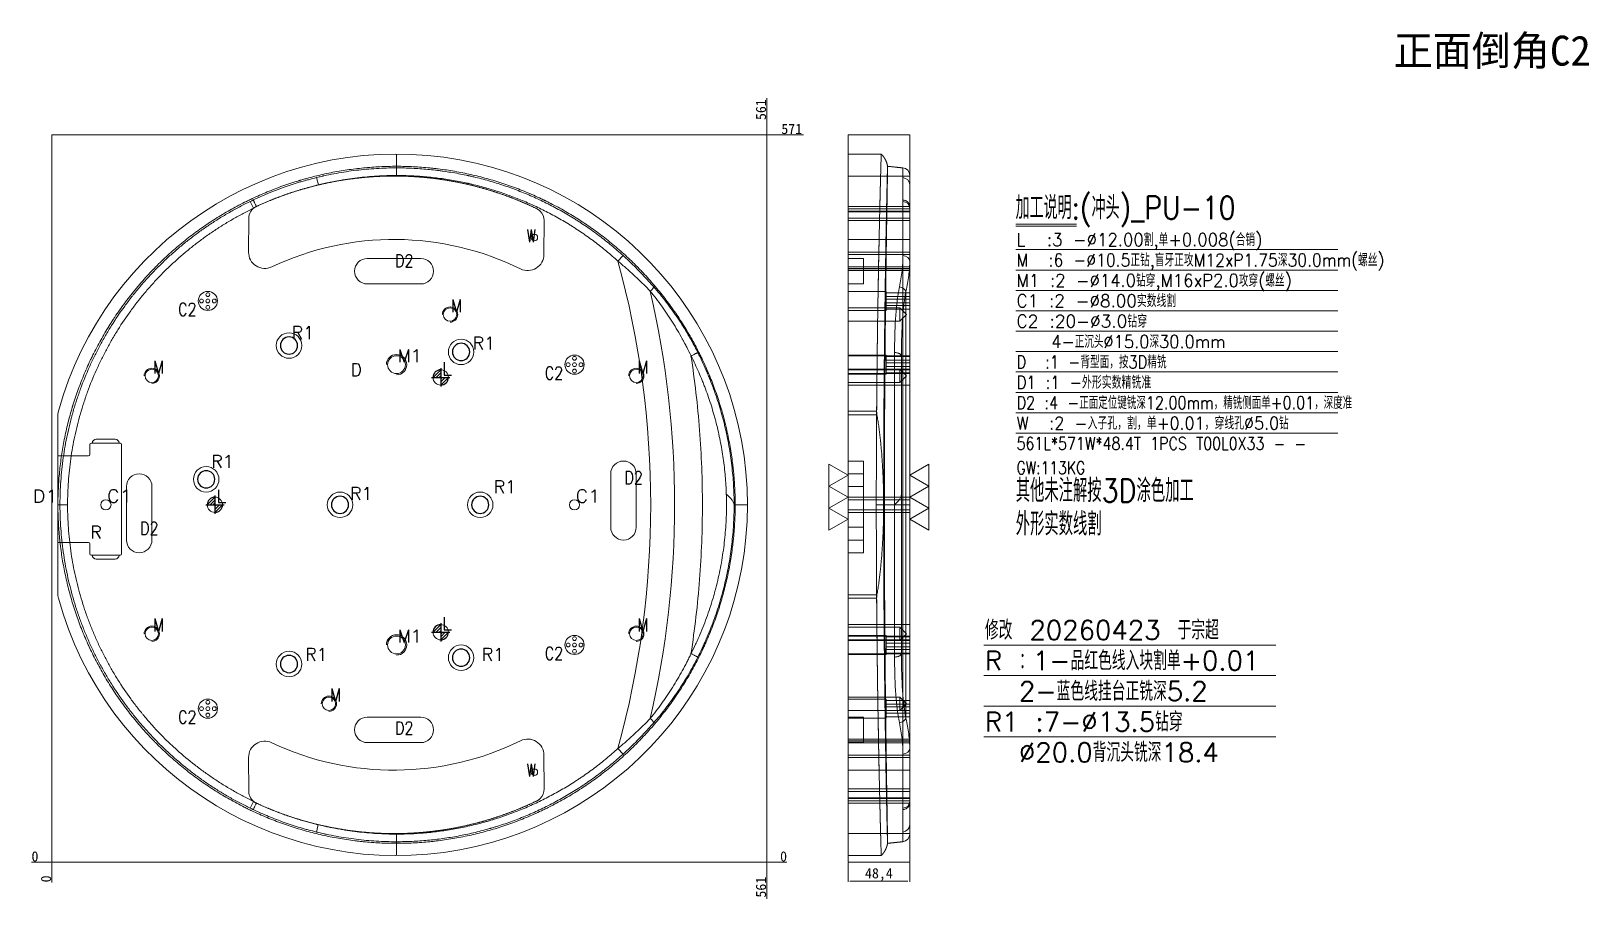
# Model space of a CAD drawing. Header units: millimetres. Extents: x 15571 to 16793, y 54841 to 55522.
import ezdxf
from ezdxf.enums import TextEntityAlignment as Align

# ---------------------------------------------------------------- set-up
doc = ezdxf.new("R2010")
doc.units = ezdxf.units.MM
doc.linetypes.add('DASHED', pattern=[0])
for name, color, linetype in [('6', 6, 'Continuous'), ('dim', 4, 'Continuous'), ('PUNCH', 2, 'Continuous'), ('PUNCH_W', 1, 'Continuous')]:
    doc.layers.add(name, color=color, linetype=linetype)
doc.styles.add('_PUG_ERP', font='txt')
doc.styles.add('chinesef_fs', font='txt.shx', dxfattribs={"bigfont": 'gbcbig.shx'})
doc.dimstyles.new('_PUG_ERP', dxfattribs={"dimtxt": 8, "dimasz": 1.5, "dimexe": 0.5, "dimexo": 0.5, "dimgap": 0.5, "dimtad": 1, "dimtxsty": '_PUG_ERP', "dimblk": 'CLOSEDBLANK', "dimcen": 0, "dimclrd": 4, "dimclre": 4, "dimclrt": 3, "dimazin": 3, "dimtfac": 1, "dimtmove": 0, "dimatfit": 3, "dimldrblk": 'CLOSEDBLANK', "dimlwd": 9, "dimlwe": 9})

msp = doc.modelspace()

# ---------------------------------------------------------------- texts
at = {"layer": 'dim'}
msp.add_text('正面倒角C2', height=23.569, dxfattribs=at).set_placement((16717.2, 55507.439), align=Align.MIDDLE)
at = {"layer": 'dim', "color": 4, "lineweight": 13, "style": 'chinesef_fs'}
for s, height, width, p in [('加工说明:(冲头)_PU-10', 18, 0.8479, (16343.142, 55374.818)), ('W', 10, 0.6727, (15959.665, 55356.812)), ('D2', 10, 0.825, (15856.189, 55337.141)), ('M  :6 -%%c10.5正钻,盲牙正攻M12xP1.75深30.0mm(螺丝)', 10, 0.8968, (16343.896, 55337.744)), ('M1 :2 -%%c14.0钻穿,M16xP2.0攻穿(螺丝)', 10, 0.9446, (16343.896, 55321.744)), ('C2', 10, 0.825, (15685.946, 55299.015)), ('M', 10, 0.8408, (15900.207, 55301.798)), ('C2 :20-%%c3.0钻穿', 10, 0.9761, (16343.896, 55289.744)), ('   4-正沉头%%c15.0深30.0mm', 10, 0.9367, (16343.896, 55273.744)), ('M1', 10, 0.9957, (15858.289, 55262.52)), ('M', 10, 0.8408, (15666.222, 55253.724)), ('D', 10, 0.9609, (15821.47, 55251.628)), ('L', 10, 1.1211, (15892.901, 55252.5)), ('C2', 10, 0.825, (15973.649, 55249.015)), ('M', 10, 0.8408, (16046.397, 55253.724)), ('D  :1 -背型面，按3D精铣', 10, 0.8387, (16343.896, 55257.744)), ('D1 :1 -外形实数精铣准', 10, 0.8641, (16343.896, 55241.744)), ('D2 :4 -正面定位键铣深12.00mm，精铣侧面单+0.01，深度准', 10, 0.8288, (16343.896, 55225.744)), ('561L*571W*48.4T 1PCS T00L0X33 - - ', 10, 0.8167, (16343.896, 55193.744)), ('D2', 10, 0.825, (16036.189, 55166.951)), ('GW:113KG ', 10, 0.8004, (16343.896, 55174.744)), ('D1', 10, 1.1106, (15571.87, 55152.439)), ('C1', 10, 1.1106, (15630.176, 55152.48)), ('L', 10, 1.1211, (15715.731, 55152.5)), ('C1', 10, 1.1106, (15997.879, 55152.48)), ('D2', 10, 0.825, (15656.189, 55127.191)), ('M', 10, 0.8408, (15666.222, 55051.275)), ('M1', 10, 0.9957, (15858.289, 55042.52)), ('L', 10, 1.1211, (15892.901, 55052.5)), ('M', 10, 0.8408, (16046.397, 55051.275)), ('C2', 10, 0.825, (15973.649, 55029.015)), ('M', 10, 0.8408, (15805.123, 54996.357)), ('C2', 10, 0.825, (15685.946, 54979.015)), ('D2', 10, 0.825, (15856.189, 54970.391)), ('W', 10, 0.6727, (15959.665, 54937.267))]:
    msp.add_text(s, height=height, dxfattribs=dict(at, width=width)).set_placement(p)
at = {"layer": 'dim', "color": 1, "lineweight": 13, "style": 'chinesef_fs'}
for s, width, p in [('L  :3 -%%c12.00割,单+0.008(合销)', 0.9493, (16343.896, 55353.744)), ('C1 :2 -%%c8.00实数线割', 0.964, (16343.896, 55305.744)), ('W  :2 -入子孔，割，单+0.01，穿线孔%%c5.0钻', 0.9126, (16343.896, 55209.744))]:
    msp.add_text(s, height=10, dxfattribs=dict(at, width=width)).set_placement(p)
at = {"layer": 'dim', "color": 6, "lineweight": 13, "style": 'chinesef_fs'}
for s, height, p in [('R1', 10, (15775.143, 55280.722)), ('R1', 10, (15917.246, 55272.505)), ('R1', 10, (15712.007, 55179.665)), ('R1', 10, (15820.933, 55154.425)), ('R1', 10, (15933.675, 55159.708)), ('R', 10, (15617.061, 55124.088)), ('修改 20260423 于宗超', 15, (16319.058, 55044.824)), ('R1', 10, (15785.701, 55028.228)), ('R1', 10, (15924.28, 55028.228)), ('R ：1-品红色线入块割单+0.01', 15, (16319.058, 55020.824)), ('  2-蓝色线挂台正铣深5.2', 15, (16319.058, 54996.824)), ('R1 :7-%%C13.5钻穿', 15, (16319.058, 54972.824)), ('  %%C20.0背沉头铣深18.4', 15, (16319.058, 54948.824))]:
    msp.add_text(s, height=height, dxfattribs=at).set_placement(p)
at = {"layer": 'dim', "color": 21, "lineweight": 13, "style": 'chinesef_fs', "width": 0.8663}
for s, p in [('其他未注解按3D涂色加工', (16343.288, 55152.818)), ('外形实数线割', (16343.288, 55126.582))]:
    msp.add_text(s, height=18, dxfattribs=at).set_placement(p)

# ---------------------------------------------------------------- blocks, each defined once
blk = doc.blocks.new('*D735')
at = {"layer": 'Defpoints', "color": 0}
for p in [(16211.7, 54870.1), (16260.1, 54870.1), (16260.1, 54855.1)]:
    blk.add_point(p, dxfattribs=at)
at = {"layer": 'dim', "color": 4, "lineweight": 9}
for p, q in [((16211.7, 54869.6), (16211.7, 54854.6)), ((16260.1, 54869.6), (16260.1, 54854.6)), ((16213.2, 54855.1), (16258.6, 54855.1))]:
    blk.add_line(p, q, dxfattribs=at)
at = {"layer": 'dim', "color": 3, "lineweight": 13, "insert": (16235.9, 54860.4), "char_height": 8, "attachment_point": 5, "style": '_PUG_ERP'}
blk.add_mtext('48,4', dxfattribs=at)
blk = doc.blocks.new('_ClosedBlank')
blk = doc.blocks.new('pg_hx_L0')
at = {"color": 230}
for p, q in [((-0.6, 0), (0.6, 0)), ((-0.5, 0), (0, 0.5)), ((-0.3, 0), (0, 0.3)), ((-0.1, 0), (0, 0.1)), ((0, 0.6), (0, -0.6)), ((0.1, 0), (0, -0.1)), ((0.5, 0), (0, -0.5)), ((0.3, 0), (0, -0.3))]:
    blk.add_line(p, q, dxfattribs=at)
for start, end in [(90, 180), (270, 0)]:
    blk.add_arc((0, 0), 0.5, start, end, dxfattribs=at)
blk = doc.blocks.new('pg_hx_LLL0')
blk.add_blockref('pg_hx_L0', (0, 0))
blk = doc.blocks.new('*D736')
at = {"layer": 'Defpoints', "color": 0}
for p in [(15586.9, 54870.1), (16147.9, 54870.1), (16157.9, 54870.1)]:
    blk.add_point(p, dxfattribs=at)
at = {"layer": 'dim', "color": 4, "lineweight": 9}
blk.add_line((16148.4, 54870.1), (16163.7, 54870.1), dxfattribs=at)
at = {"layer": 'dim', "color": 3, "lineweight": 13, "insert": (16161.1, 54874.6), "char_height": 8, "attachment_point": 5, "style": '_PUG_ERP'}
blk.add_mtext('0', dxfattribs=at)
blk = doc.blocks.new('*D737')
at = {"layer": 'Defpoints', "color": 0}
for p in [(16147.9, 55441.1), (16157.9, 55441.1), (15586.9, 54870.1)]:
    blk.add_point(p, dxfattribs=at)
at = {"layer": 'dim', "color": 4, "lineweight": 9}
blk.add_line((16148.4, 55441.1), (16176.7, 55441.1), dxfattribs=at)
at = {"layer": 'dim', "color": 3, "lineweight": 13, "insert": (16167.5, 55445.6), "char_height": 8, "attachment_point": 5, "style": '_PUG_ERP'}
blk.add_mtext('571', dxfattribs=at)
blk = doc.blocks.new('*D738')
at = {"layer": 'Defpoints', "color": 0}
for p in [(15576.9, 54870.1), (15586.9, 54870.1), (15586.9, 54870.1)]:
    blk.add_point(p, dxfattribs=at)
at = {"layer": 'dim', "color": 4, "lineweight": 9}
blk.add_line((15586.4, 54870.1), (15571.1, 54870.1), dxfattribs=at)
at = {"layer": 'dim', "color": 3, "lineweight": 13, "insert": (15573.7, 54874.6), "char_height": 8, "attachment_point": 5, "style": '_PUG_ERP'}
blk.add_mtext('0', dxfattribs=at)
blk = doc.blocks.new('*D739')
at = {"layer": 'Defpoints', "color": 0}
for p in [(15586.9, 54870.1), (16147.9, 54870.1), (16147.9, 54860.1)]:
    blk.add_point(p, dxfattribs=at)
at = {"layer": 'dim', "color": 4, "lineweight": 9}
blk.add_line((16147.9, 54869.6), (16147.9, 54841.3), dxfattribs=at)
at = {"layer": 'dim', "color": 3, "lineweight": 13, "insert": (16143.4, 54850.5), "char_height": 8, "attachment_point": 5, "rotation": 90, "style": '_PUG_ERP'}
blk.add_mtext('561', dxfattribs=at)
blk = doc.blocks.new('*D740')
at = {"layer": 'Defpoints', "color": 0}
for p in [(15586.9, 54870.1), (15586.9, 54870.1), (15586.9, 54860.1)]:
    blk.add_point(p, dxfattribs=at)
at = {"layer": 'dim', "color": 4, "lineweight": 9}
blk.add_line((15586.9, 54869.6), (15586.9, 54854.3), dxfattribs=at)
at = {"layer": 'dim', "color": 3, "lineweight": 13, "insert": (15582.4, 54857), "char_height": 8, "attachment_point": 5, "rotation": 90, "style": '_PUG_ERP'}
blk.add_mtext('0', dxfattribs=at)
blk = doc.blocks.new('*D741')
at = {"layer": 'Defpoints', "color": 0}
for p in [(16147.9, 55451.1), (16147.9, 55441.1), (15586.9, 54870.1)]:
    blk.add_point(p, dxfattribs=at)
at = {"layer": 'dim', "color": 4, "lineweight": 9}
blk.add_line((16147.9, 55441.6), (16147.9, 55469.9), dxfattribs=at)
at = {"layer": 'dim', "color": 3, "lineweight": 13, "insert": (16143.4, 55460.8), "char_height": 8, "attachment_point": 5, "rotation": 90, "style": '_PUG_ERP'}
blk.add_mtext('561', dxfattribs=at)

# ---------------------------------------------------------------- dimensions: what is measured, and where the dimension line sits
at = {"layer": 'dim', "lineweight": 13}
for feature_location, offset, dtype, origin, picture, middle in [((16147.895, 55441.127), (0, 10), 1, (15586.895, 54870.127), '*D741', (16143.395, 55460.77)), ((16147.895, 55441.127), (10, 0), 0, (15586.895, 54870.127), '*D737', (16167.538, 55445.627)), ((15586.894870041, 54870.126956427), (-10, 0), 0, (15586.894870041, 54870.126956427), '*D738', (15573.728203374, 54874.626956427)), ((15586.894870041, 54870.126956427), (0, -10), 1, (15586.894870041, 54870.126956427), '*D740', (15582.394870041, 54856.96028976)), ((16147.894870041, 54870.126956427), (10, 0), 0, (15586.894870041, 54870.126956427), '*D736', (16161.061536708, 54874.626956427)), ((16147.895, 54870.127), (0, -10), 1, (15586.895, 54870.127), '*D739', (16143.395, 54850.484))]:
    dim = msp.add_ordinate_dim(feature_location=feature_location, offset=offset, dtype=dtype, origin=origin, dimstyle='_PUG_ERP', dxfattribs=at)
    dim.commit()
    dim.dimension.update_dxf_attribs({"geometry": picture, "text_midpoint": middle})
dim = msp.add_linear_dim(base=(16260.114, 54855.127), p1=(16211.714, 54870.127), p2=(16260.114, 54870.127), dimstyle='_PUG_ERP', dxfattribs=at)
dim.commit()
dim.dimension.update_dxf_attribs({"geometry": '*D735', "text_midpoint": (16235.914, 54860.389)})

# ---------------------------------------------------------------- linework, layer by layer
at = {"layer": '6', "color": 6, "lineweight": 13}
msp.add_lwpolyline([(15591.714, 55121.078), (15615.714, 55121.078, -0.41421356), (15616.714, 55120.078), (15616.714, 55112.073, 0.41421356), (15617.714, 55111.073), (15640.714, 55111.073, 0.41421356), (15641.714, 55112.073), (15641.714, 55198.078, 0.41421356), (15640.714, 55199.078), (15617.714, 55199.078, 0.41421356), (15616.714, 55198.078), (15616.714, 55190.078, -0.41421356), (15615.714, 55189.078), (15591.714, 55189.078)], format="xyb", dxfattribs=at)
at = {"layer": '6', "color": 5, "lineweight": 13}
for points in [[(15639.714, 55199.078, 0.41421356), (15636.714, 55202.078), (15621.714, 55202.078, 0.41421356), (15618.714, 55199.078)], [(15618.714, 55111.073, 0.41372549), (15621.714, 55108.078), (15636.714, 55108.078, 0.41372549), (15639.714, 55111.073)]]:
    msp.add_lwpolyline(points, format="xyb", dxfattribs=at)
at = {"layer": '6', "color": 6, "linetype": 'DASHED', "lineweight": 18, "ltscale": 0.3}
for centre, start, end in [((15773.055, 55275.627), 0, 180), ((15773.055, 55275.627), 180, 0), ((15908.055, 55270.627), 0, 180), ((15908.055, 55270.627), 180, 0), ((15708.055, 55170.627), 0, 180), ((15708.055, 55170.627), 180, 0), ((15813.055, 55150.627), 0, 180), ((15813.055, 55150.627), 180, 0), ((15923.055, 55150.627), 0, 180), ((15923.055, 55150.627), 180, 0), ((15908.055, 55030.627), 0, 180), ((15773.055, 55025.627), 0, 180), ((15908.055, 55030.627), 180, 0), ((15773.055, 55025.627), 180, 0)]:
    msp.add_arc(centre, 10, start, end, dxfattribs=at)
at = {"layer": '6', "color": 6, "linetype": 'Continuous', "lineweight": 25, "ltscale": 0.3}
for centre, start, end in [((15773.055, 55275.627), 0, 180), ((15773.055, 55275.627), 180, 0), ((15908.055, 55270.627), 0, 180), ((15908.055, 55270.627), 180, 0), ((15708.055, 55170.627), 0, 180), ((15708.055, 55170.627), 180, 0), ((15813.055, 55150.627), 0, 180), ((15813.055, 55150.627), 180, 0), ((15923.055, 55150.627), 0, 180), ((15923.055, 55150.627), 180, 0), ((15773.055, 55025.627), 0, 180), ((15908.055, 55030.627), 0, 180), ((15908.055, 55030.627), 180, 0), ((15773.055, 55025.627), 180, 0)]:
    msp.add_arc(centre, 6.753, start, end, dxfattribs=at)
at = {"layer": 'dim', "color": 8, "linetype": 'Continuous', "lineweight": 18}
for p, q in [((16343.366, 55370.901), (16390.994, 55370.901)), ((16343.366, 55369.401), (16390.994, 55369.401)), ((16343.366, 55350.901), (16596.086, 55350.901)), ((16343.366, 55334.901), (16596.086, 55334.901)), ((16343.366, 55318.901), (16596.086, 55318.901)), ((16343.366, 55318.901), (16596.086, 55318.901)), ((16343.366, 55302.901), (16596.086, 55302.901)), ((16343.366, 55286.901), (16596.086, 55286.901)), ((16343.366, 55270.901), (16596.086, 55270.901)), ((16343.366, 55254.901), (16596.086, 55254.901)), ((16343.366, 55238.901), (16596.086, 55238.901)), ((16343.366, 55222.901), (16596.086, 55222.901)), ((16343.366, 55206.901), (16596.086, 55206.901))]:
    msp.add_line(p, q, dxfattribs=at)
at = {"layer": 'dim', "color": 6, "linetype": 'Continuous', "lineweight": 18}
for p, q in [((16318.263, 55040.56), (16547.343, 55040.56)), ((16318.263, 55016.56), (16547.343, 55016.56)), ((16318.263, 54992.56), (16547.343, 54992.56)), ((16318.263, 54968.56), (16547.343, 54968.56))]:
    msp.add_line(p, q, dxfattribs=at)
at = {"layer": 'dim', "color": 252, "linetype": 'DASHED', "lineweight": 13, "ltscale": 0.2}
for points in [[(15586.895, 54870.127), (15586.895, 55441.127), (16147.895, 55441.127), (16147.895, 54870.127)], [(16211.714, 54870.127), (16260.114, 54870.127), (16260.114, 55441.127), (16211.714, 55441.127)]]:
    msp.add_lwpolyline(points, close=True, dxfattribs=at)
at = {"layer": 'dim', "lineweight": 13}
for points in [[(16196.714, 55182.608), (16211.714, 55173.948), (16196.714, 55165.288), (16211.714, 55156.627), (16196.714, 55147.967), (16211.714, 55139.307), (16196.714, 55130.647), (16196.714, 55182.608)], [(16275.114, 55182.608), (16260.114, 55173.948), (16275.114, 55165.288), (16260.114, 55156.627), (16275.114, 55147.967), (16260.114, 55139.307), (16275.114, 55130.647), (16275.114, 55182.608)]]:
    msp.add_lwpolyline(points, close=True, dxfattribs=at)
at = {"layer": 'PUNCH', "color": 223, "linetype": 'Continuous', "lineweight": 18}
for p, q in [((16237.716, 55425.927), (16211.714, 55425.927)), ((16211.714, 55425.927), (16211.714, 54875.327)), ((16211.714, 54875.327), (16237.716, 54875.327))]:
    msp.add_line(p, q, dxfattribs=at)
at = {"layer": 'PUNCH', "color": 155, "linetype": 'DASHED', "lineweight": 13, "ltscale": 0.778694}
for p, q in [((15794.638, 55407.478), (15796.059, 55401.682)), ((15742.656, 55388.786), (15745.252, 55383.413)), ((16260.114, 55381.172), (16211.714, 55381.172)), ((16260.114, 55380.621), (16211.714, 55380.621)), ((16260.114, 55375.543), (16211.714, 55375.543)), ((16260.114, 55373.682), (16211.714, 55373.682)), ((16031.171, 55341.825), (16035.189, 55346.237)), ((16260.114, 55348.978), (16211.714, 55348.978)), ((16260.114, 55347.117), (16211.714, 55347.117)), ((16260.114, 55337.366), (16211.714, 55337.366)), ((16260.114, 55335.798), (16211.714, 55335.798)), ((16234.127, 55224.015), (16211.714, 55224.015)), ((16211.714, 55221.349), (16234.355, 55221.349)), ((16223.714, 55174.979), (16211.714, 55174.979)), ((16223.714, 55164.979), (16211.714, 55164.979)), ((16223.714, 55132.979), (16211.714, 55132.979)), ((16234.355, 55079.905), (16211.714, 55079.905)), ((16211.714, 55077.239), (16234.127, 55077.239)), ((16031.171, 54959.429), (16035.189, 54955.017)), ((16211.714, 54965.456), (16260.114, 54965.456)), ((16211.714, 54963.888), (16260.114, 54963.888)), ((16211.714, 54954.137), (16260.114, 54954.137)), ((16211.714, 54952.276), (16260.114, 54952.276)), ((15742.659, 54912.465), (15745.254, 54917.838)), ((16211.714, 54927.572), (16260.114, 54927.572)), ((16211.714, 54925.711), (16260.114, 54925.711)), ((16211.714, 54920.633), (16260.114, 54920.633)), ((15794.54, 54893.799), (15795.962, 54899.595)), ((15857.415, 54892.158), (15857.414, 54886.191))]:
    msp.add_line(p, q, dxfattribs=at)
at = {"layer": 'PUNCH', "color": 2, "linetype": 'DASHED', "lineweight": 13, "ltscale": 0.778694}
for p, q in [((15857.414, 55416.327), (15857.414, 55415.063)), ((16242.715, 55416.327), (16242.714, 55416.327)), ((16242.714, 55416.327), (16254.741, 55415.063)), ((16223.714, 55343.979), (16211.714, 55343.979)), ((16223.714, 55323.979), (16223.714, 55343.979)), ((16223.714, 55323.979), (16211.714, 55323.979)), ((16223.714, 55323.979), (16211.714, 55323.979)), ((16223.714, 55323.979), (16223.714, 55323.979)), ((16223.714, 55184.979), (16211.714, 55184.979)), ((16223.714, 55184.979), (16223.714, 55174.979)), ((16223.714, 55132.979), (16223.714, 55174.979)), ((16223.714, 55122.979), (16223.714, 55132.979)), ((16211.714, 55122.979), (16223.714, 55122.979)), ((16211.714, 55112.979), (16223.714, 55112.979)), ((16223.714, 55112.979), (16223.714, 55122.979)), ((16223.714, 54983.979), (16211.714, 54983.979)), ((16223.714, 54983.979), (16223.714, 54983.979)), ((16223.714, 54983.979), (16223.714, 54963.979)), ((16223.714, 54963.979), (16211.714, 54963.979)), ((15857.414, 54886.191), (15857.414, 54884.927)), ((16254.741, 54886.191), (16242.714, 54884.927)), ((16242.714, 54884.927), (16242.715, 54884.927))]:
    msp.add_line(p, q, dxfattribs=at)
at = {"layer": 'PUNCH', "color": 2, "linetype": 'Continuous', "lineweight": 18}
for p, q in [((15834.474, 55343.979), (15876.474, 55343.979)), ((16260.114, 55341.825), (16260.114, 54959.429)), ((15876.474, 55323.979), (15834.474, 55323.979)), ((16257.1, 55318.33), (16257.1, 54982.923)), ((16253.592, 55267.463), (16253.592, 55267.454)), ((16025.474, 55132.979), (16025.474, 55174.979)), ((16045.474, 55174.979), (16045.474, 55132.979)), ((15645.474, 55122.979), (15645.474, 55164.979)), ((15665.474, 55164.979), (15665.474, 55122.979)), ((16253.592, 55033.8), (16253.592, 55033.791)), ((15876.474, 54983.979), (15834.474, 54983.979)), ((15834.474, 54963.979), (15876.474, 54963.979))]:
    msp.add_line(p, q, dxfattribs=at)
at = {"layer": 'PUNCH', "color": 31, "linetype": 'DASHED', "lineweight": 13, "ltscale": 0.778694}
for p, q in [((16241.714, 55318.127), (16211.714, 55318.127)), ((16241.714, 55310.627), (16241.714, 55318.127)), ((16260.114, 55317.127), (16241.714, 55317.127)), ((16241.714, 55314.127), (16260.114, 55314.127)), ((16260.114, 55312.127), (16241.714, 55312.127)), ((16241.714, 55303.127), (16241.714, 55310.627)), ((16241.714, 55309.127), (16260.114, 55309.127)), ((16211.714, 55303.127), (16241.714, 55303.127)), ((16260.114, 55307.127), (16241.714, 55307.127)), ((16241.714, 55304.127), (16260.114, 55304.127)), ((16241.714, 55268.127), (16211.714, 55268.127)), ((16241.714, 55260.627), (16241.714, 55268.127)), ((16260.114, 55267.127), (16241.714, 55267.127)), ((16241.714, 55264.127), (16260.114, 55264.127)), ((16260.114, 55262.127), (16241.714, 55262.127)), ((16241.714, 55253.127), (16241.714, 55260.627)), ((16241.714, 55259.127), (16260.114, 55259.127)), ((16211.714, 55253.127), (16241.714, 55253.127)), ((16260.114, 55257.127), (16241.714, 55257.127)), ((16241.714, 55254.127), (16260.114, 55254.127)), ((16241.714, 55048.127), (16211.714, 55048.127)), ((16241.714, 55040.627), (16241.714, 55048.127)), ((16260.114, 55047.127), (16241.714, 55047.127)), ((16241.714, 55044.127), (16260.114, 55044.127)), ((16260.114, 55042.127), (16241.714, 55042.127)), ((16241.714, 55033.127), (16241.714, 55040.627)), ((16241.714, 55039.127), (16260.114, 55039.127)), ((16211.714, 55033.127), (16241.714, 55033.127)), ((16260.114, 55037.127), (16241.714, 55037.127)), ((16241.714, 55034.127), (16260.114, 55034.127)), ((16241.714, 54998.127), (16211.714, 54998.127)), ((16241.714, 54990.627), (16241.714, 54998.127)), ((16260.114, 54997.127), (16241.714, 54997.127)), ((16241.714, 54994.127), (16260.114, 54994.127)), ((16260.114, 54992.127), (16241.714, 54992.127)), ((16241.714, 54983.127), (16241.714, 54990.627)), ((16211.714, 54983.127), (16241.714, 54983.127)), ((16241.714, 54989.127), (16260.114, 54989.127)), ((16260.114, 54987.127), (16241.714, 54987.127)), ((16241.714, 54984.127), (16260.114, 54984.127))]:
    msp.add_line(p, q, dxfattribs=at)
at = {"layer": 'PUNCH', "color": 5, "linetype": 'DASHED', "lineweight": 13, "ltscale": 0.778694}
for p, q in [((16252.294, 55305.178), (16211.714, 55305.178)), ((16257.547, 55299.925), (16252.294, 55305.178)), ((16252.294, 55305.178), (16252.294, 55294.672)), ((16252.294, 55294.672), (16257.547, 55299.925)), ((16211.714, 55294.672), (16252.294, 55294.672)), ((16260.114, 55267.63), (16211.714, 55267.63)), ((16252.294, 55257.105), (16211.714, 55257.105)), ((16211.714, 55253.624), (16260.114, 55253.624)), ((16257.547, 55251.852), (16252.294, 55257.105)), ((16252.294, 55257.105), (16252.294, 55246.599)), ((16252.294, 55246.599), (16257.547, 55251.852)), ((16211.714, 55246.599), (16252.294, 55246.599)), ((16252.294, 55054.655), (16211.714, 55054.655)), ((16257.547, 55049.402), (16252.294, 55054.655)), ((16252.294, 55054.655), (16252.294, 55044.149)), ((16260.114, 55047.63), (16211.714, 55047.63)), ((16211.714, 55044.149), (16252.294, 55044.149)), ((16252.294, 55044.149), (16257.547, 55049.402)), ((16211.714, 55033.624), (16260.114, 55033.624)), ((16252.294, 54999.737), (16211.714, 54999.737)), ((16257.547, 54994.484), (16252.294, 54999.737)), ((16252.294, 54999.737), (16252.294, 54989.231)), ((16252.294, 54989.231), (16257.547, 54994.484)), ((16211.714, 54989.231), (16252.294, 54989.231))]:
    msp.add_line(p, q, dxfattribs=at)
at = {"layer": 'PUNCH', "color": 223, "linetype": 'DASHED', "lineweight": 13, "ltscale": 0.778694}
msp.add_line((16211.714, 54983.979), (16211.714, 54983.979), dxfattribs=at)
at = {"layer": 'PUNCH', "color": 42, "linetype": 'Continuous', "lineweight": 18}
for centre, radius in [((15965.614, 55360.427), 2.5), ((15709.38, 55310.627), 7.5), ((15704.38, 55310.627), 1.5), ((15709.38, 55315.627), 1.5), ((15709.38, 55310.627), 1.5), ((15714.38, 55310.627), 1.5), ((15709.38, 55305.627), 1.5), ((15899.372, 55299.925), 5.253), ((15857.414, 55260.627), 7.003), ((15997.083, 55260.627), 7.5), ((15992.083, 55260.627), 1.5), ((15997.083, 55265.627), 1.5), ((15997.083, 55260.627), 1.5), ((16002.083, 55260.627), 1.5), ((15665.386, 55251.852), 5.253), ((15997.083, 55255.627), 1.5), ((16045.562, 55251.852), 5.253), ((15665.386, 55049.402), 5.253), ((16045.562, 55049.402), 5.253), ((15857.414, 55040.627), 7.003), ((15997.083, 55040.627), 7.5), ((15992.083, 55040.627), 1.5), ((15997.083, 55045.627), 1.5), ((15997.083, 55040.627), 1.5), ((16002.083, 55040.627), 1.5), ((15997.083, 55035.627), 1.5), ((15709.38, 54990.627), 7.5), ((15704.38, 54990.627), 1.5), ((15709.38, 54995.627), 1.5), ((15709.38, 54990.627), 1.5), ((15714.38, 54990.627), 1.5), ((15804.287, 54994.484), 5.253), ((15709.38, 54985.627), 1.5), ((15965.614, 54940.727), 2.5)]:
    msp.add_circle(centre, radius, dxfattribs=at)
at = {"layer": 'PUNCH', "color": 2, "linetype": 'Continuous', "lineweight": 18, "extrusion": (0, -1.27912e-06, 1)}
msp.add_arc((16254.114, 55409.166, 0.066), 6, 0.000085, 83.928633, dxfattribs=at)
at = {"layer": 'PUNCH', "color": 2, "linetype": 'Continuous', "lineweight": 18}
for centre, radius, start, end in [((15834.474, 55333.979), 10, 90, 269.999978), ((15876.474, 55333.979), 10, 270.000001, 90), ((15655.474, 55164.979), 10, 0.000001, 180), ((16035.474, 55174.979), 10, 0.000017, 179.999983), ((16035.474, 55132.979), 10, 180, 0), ((15655.474, 55122.979), 10, 180.000025, 359.999975), ((15834.474, 54973.979), 10, 90, 270), ((15876.474, 54973.979), 10, 270.000023, 89.999977), ((16254.114, 54892.158), 6, 276.000024, 0.000002)]:
    msp.add_arc(centre, radius, start, end, dxfattribs=at)
at = {"layer": 'PUNCH', "color": 155, "linetype": 'DASHED', "lineweight": 13, "ltscale": 0.778694}
for radius, start, end in [(724.926, 344.707417, 15.292584), (743.702, 346.967818, 13.032182)]:
    msp.add_arc((15331.914, 55150.627), radius, start, end, dxfattribs=at)
at = {"layer": 'PUNCH', "color": 42, "linetype": 'Continuous', "lineweight": 13}
for centre, radius in [((15899.372, 55299.925), 6), ((15857.414, 55260.627), 8), ((15665.386, 55251.852), 6), ((16045.562, 55251.852), 6), ((15665.386, 55049.402), 6), ((16045.562, 55049.402), 6), ((15857.414, 55040.627), 8), ((15804.287, 54994.484), 6)]:
    msp.add_arc(centre, radius, 270, 180, dxfattribs=at)
at = {"layer": 'PUNCH', "color": 155, "linetype": 'DASHED', "lineweight": 13, "ltscale": 0.778694}
for centre, major_axis, ratio, start_param, end_param in [((16254.114, 55401.682), (6, 0), 0.971242, 0, 1.46632172), ((16254.114, 55383.413), (6, 0), 0.900422, 0, 1.4663619), ((16054.632, 55317.907), (-4.516, -3.951), 0.153596, 1.85034559, 3.03561067), ((16054.632, 54983.347), (-4.516, 3.951), 0.153596, 3.24757461, 4.4328397), ((16254.114, 54917.838), (6, 0), 0.900453, 4.81710866, 6.28318531), ((16254.114, 54899.595), (6, 0), 0.971166, 4.81710868, 6.28318531)]:
    msp.add_ellipse(centre, major_axis=major_axis, ratio=ratio, start_param=start_param, end_param=end_param, dxfattribs=at)
at = {"layer": 'PUNCH', "color": 155, "linetype": 'Continuous', "lineweight": 18}
for centre, major_axis, ratio, start_param, end_param in [((16254.114, 55341.825), (6, 0), 0.739351, 0, 1.46607703), ((16251.402, 55317.907), (-5.876, 1.214), 0.650632, 3.55471698, 4.73998205), ((16251.402, 54983.347), (-5.876, -1.214), 0.650632, 1.54320328, 2.72846837), ((16254.114, 54959.429), (6, 0), 0.739352, 4.81710866, 6.28318531)]:
    msp.add_ellipse(centre, major_axis=major_axis, ratio=ratio, start_param=start_param, end_param=end_param, dxfattribs=at)
at = {"layer": 'PUNCH', "color": 155, "linetype": 'DASHED', "lineweight": 13, "ltscale": 0.778694}
for points, degree in [([(15857.414, 55425.927), (15857.414, 55424.384), (15857.414, 55422.594), (15857.414, 55420.61), (15857.414, 55418.497), (15857.414, 55416.327)], 5), ([(16237.716, 55425.927), (16237.722, 55425.921), (16237.728, 55425.915), (16237.734, 55425.91), (16237.74, 55425.904), (16237.745, 55425.898)], 5), ([(16241.044, 55421.385), (16241.529, 55420.432), (16241.942, 55419.442), (16242.279, 55418.423), (16242.537, 55417.382), (16242.714, 55416.327)], 5), ([(16260.114, 55408.671), (16211.714, 55408.671)], 1), ([(16260.114, 55384.77), (16211.714, 55384.77)], 1), ([(16260.114, 55382.972), (16211.714, 55382.972)], 1), ([(16088.51, 55267.454), (16088.489, 55267.497), (16088.467, 55267.54), (16088.445, 55267.583)], 3), ([(16088.445, 55267.583), (16089.94, 55257.913), (16092.559, 55238.516), (16095.369, 55209.292), (16097.057, 55179.981), (16097.62, 55150.627), (16097.057, 55121.273), (16095.369, 55091.962), (16092.559, 55062.738), (16089.94, 55043.341), (16088.445, 55033.671)], 3), ([(16122.273, 55150.615), (16122.553, 55150.619), (16122.834, 55150.623), (16123.114, 55150.627)], 3), ([(16123.114, 55150.627), (16125.116, 55150.627), (16127.079, 55150.627), (16129.002, 55150.627), (16130.881, 55150.627), (16132.714, 55150.627)], 5), ([(16088.445, 55033.671), (16088.467, 55033.714), (16088.489, 55033.757), (16088.51, 55033.8)], 3), ([(16211.714, 54920.082), (16260.114, 54920.082)], 1), ([(16211.714, 54918.282), (16260.114, 54918.282)], 1), ([(16211.714, 54916.483), (16260.114, 54916.483)], 1), ([(16211.714, 54892.583), (16260.114, 54892.583)], 1), ([(15857.414, 54884.927), (15857.414, 54882.757), (15857.414, 54880.644), (15857.414, 54878.66), (15857.414, 54876.87), (15857.414, 54875.327)], 5), ([(16242.714, 54884.927), (16242.527, 54883.814), (16242.25, 54882.716), (16241.886, 54881.643), (16241.437, 54880.603), (16240.908, 54879.607)], 5)]:
    msp.add_open_spline(points, degree=degree, dxfattribs=at)
at = {"layer": 'PUNCH', "color": 2, "linetype": 'Continuous', "lineweight": 18}
for points, knots in [([(16233.867, 55150.627), (16233.867, 55155.172), (16233.87, 55159.711), (16233.882, 55168.777), (16233.892, 55173.305), (16233.905, 55178.109), (16233.906, 55178.391), (16233.907, 55178.957), (16233.908, 55179.239), (16233.911, 55180.086), (16233.916, 55181.779), (16233.921, 55183.468), (16233.933, 55186.839), (16233.941, 55189.079), (16233.969, 55195.777), (16233.99, 55200.212), (16234.039, 55209.023), (16234.065, 55213.398), (16234.125, 55222.091), (16234.157, 55226.408), (16234.226, 55234.984), (16234.264, 55239.242), (16234.343, 55247.699), (16234.386, 55251.898), (16234.452, 55258.152), (16234.475, 55260.229), (16234.51, 55263.333), (16234.528, 55264.883), (16234.549, 55266.685), (16234.559, 55267.456), (16234.565, 55267.97), (16234.568, 55268.227), (16234.62, 55272.59), (16234.671, 55276.63), (16234.776, 55284.583), (16234.83, 55288.496), (16234.94, 55296.195), (16234.997, 55299.982), (16235.113, 55307.431), (16235.172, 55311.092), (16235.292, 55318.29), (16235.352, 55321.827), (16235.476, 55328.774), (16235.538, 55332.184), (16235.632, 55337.203), (16235.664, 55338.86), (16235.711, 55341.321), (16235.731, 55342.342), (16235.751, 55343.356), (16235.759, 55343.761), (16235.763, 55343.963), (16235.775, 55344.569), (16235.783, 55344.972), (16235.854, 55348.58), (16235.917, 55351.696), (16236.043, 55357.746), (16236.105, 55360.681), (16236.229, 55366.372), (16236.289, 55369.129), (16236.41, 55374.465), (16236.469, 55377.044), (16236.585, 55382.025), (16236.642, 55384.426), (16236.753, 55389.05), (16236.807, 55391.273), (16236.886, 55394.469), (16236.912, 55395.512), (16236.944, 55396.787), (16236.953, 55397.167), (16236.963, 55397.544), (16236.969, 55397.795), (16236.972, 55397.92), (16236.988, 55398.543), (16237, 55399.034), (16237.062, 55401.456), (16237.109, 55403.285), (16237.198, 55406.73), (16237.24, 55408.346), (16237.32, 55411.367), (16237.357, 55412.773), (16237.427, 55415.374), (16237.46, 55416.569), (16237.519, 55418.751), (16237.546, 55419.736), (16237.594, 55421.495), (16237.615, 55422.268), (16237.643, 55423.266), (16237.651, 55423.572), (16237.66, 55423.885), (16237.661, 55423.919), (16237.663, 55423.987), (16237.664, 55424.021), (16237.667, 55424.12), (16237.672, 55424.313), (16237.677, 55424.49), (16237.692, 55425.045), (16237.701, 55425.377), (16237.713, 55425.817), (16237.716, 55425.927), (16237.716, 55425.927)], [0, 0, 0, 0, 0.03125, 0.03125, 0.0625, 0.0625, 0.06445312, 0.06445312, 0.06640625, 0.06640625, 0.0703125, 0.078125, 0.078125, 0.09375, 0.09375, 0.125, 0.125, 0.15625, 0.15625, 0.1875, 0.1875, 0.21875, 0.21875, 0.25, 0.25, 0.265625, 0.265625, 0.2734375, 0.27734375, 0.27929687, 0.27929687, 0.28125, 0.28125, 0.3125, 0.3125, 0.34375, 0.34375, 0.375, 0.375, 0.40625, 0.40625, 0.4375, 0.4375, 0.46875, 0.46875, 0.484375, 0.484375, 0.4921875, 0.49414062, 0.49414062, 0.49609375, 0.49609375, 0.5, 0.5, 0.53125, 0.53125, 0.5625, 0.5625, 0.59375, 0.59375, 0.625, 0.625, 0.65625, 0.65625, 0.6875, 0.6875, 0.703125, 0.703125, 0.70703125, 0.70898437, 0.70898437, 0.7109375, 0.7109375, 0.71875, 0.71875, 0.75, 0.75, 0.78125, 0.78125, 0.8125, 0.8125, 0.84375, 0.84375, 0.875, 0.875, 0.90625, 0.90625, 0.921875, 0.921875, 0.92382813, 0.92382813, 0.92578125, 0.92578125, 0.9296875, 0.9375, 0.9375, 0.96875, 0.96875, 1, 1, 1, 1]), ([(16242.716, 55416.322), (16242.714, 55416.33), (16242.712, 55416.346), (16242.707, 55416.372), (16242.702, 55416.399), (16242.698, 55416.426), (16242.693, 55416.453), (16242.688, 55416.481), (16242.683, 55416.508), (16242.678, 55416.535), (16242.674, 55416.562), (16242.669, 55416.587), (16242.664, 55416.612), (16242.66, 55416.636), (16242.656, 55416.659), (16242.651, 55416.682), (16242.647, 55416.704), (16242.643, 55416.725), (16242.639, 55416.745), (16242.635, 55416.765), (16242.632, 55416.784), (16242.628, 55416.801), (16242.625, 55416.818), (16242.622, 55416.835), (16242.618, 55416.851), (16242.615, 55416.866), (16242.612, 55416.88), (16242.61, 55416.893), (16242.607, 55416.906), (16242.605, 55416.918), (16242.602, 55416.93), (16242.6, 55416.941), (16242.598, 55416.951), (16242.596, 55416.961), (16242.594, 55416.97), (16242.592, 55416.979), (16242.59, 55416.988), (16242.589, 55416.995), (16242.587, 55417.002), (16242.586, 55417.009), (16242.585, 55417.015), (16242.583, 55417.021), (16242.582, 55417.026), (16242.582, 55417.03), (16242.581, 55417.034), (16242.58, 55417.037), (16242.579, 55417.04), (16242.579, 55417.043), (16242.578, 55417.045), (16242.578, 55417.048), (16242.577, 55417.051), (16242.576, 55417.054), (16242.576, 55417.059), (16242.574, 55417.064), (16242.573, 55417.07), (16242.572, 55417.076), (16242.571, 55417.082), (16242.569, 55417.088), (16242.568, 55417.095), (16242.566, 55417.102), (16242.565, 55417.109), (16242.563, 55417.119), (16242.56, 55417.132), (16242.556, 55417.151), (16242.551, 55417.17), (16242.547, 55417.191), (16242.542, 55417.212), (16242.537, 55417.234), (16242.533, 55417.255), (16242.528, 55417.277), (16242.523, 55417.3), (16242.517, 55417.322), (16242.512, 55417.345), (16242.507, 55417.368), (16242.502, 55417.391), (16242.496, 55417.414), (16242.491, 55417.437), (16242.485, 55417.461), (16242.479, 55417.486), (16242.473, 55417.511), (16242.467, 55417.539), (16242.46, 55417.567), (16242.453, 55417.596), (16242.445, 55417.626), (16242.438, 55417.656), (16242.43, 55417.687), (16242.422, 55417.718), (16242.414, 55417.749), (16242.407, 55417.779), (16242.399, 55417.809), (16242.391, 55417.841), (16242.382, 55417.872), (16242.374, 55417.906), (16242.364, 55417.941), (16242.354, 55417.979), (16242.346, 55418.01), (16242.339, 55418.035), (16242.334, 55418.053), (16242.329, 55418.071), (16242.324, 55418.088), (16242.32, 55418.104), (16242.315, 55418.12), (16242.311, 55418.136), (16242.307, 55418.151), (16242.303, 55418.165), (16242.299, 55418.178), (16242.295, 55418.192), (16242.292, 55418.204), (16242.289, 55418.216), (16242.285, 55418.227), (16242.282, 55418.239), (16242.279, 55418.249), (16242.276, 55418.26), (16242.273, 55418.269), (16242.271, 55418.278), (16242.268, 55418.287), (16242.266, 55418.294), (16242.264, 55418.301), (16242.262, 55418.307), (16242.261, 55418.313), (16242.259, 55418.318), (16242.258, 55418.322), (16242.257, 55418.326), (16242.256, 55418.329), (16242.255, 55418.332), (16242.254, 55418.334), (16242.254, 55418.336), (16242.254, 55418.337), (16242.253, 55418.338), (16242.253, 55418.34), (16242.252, 55418.343), (16242.251, 55418.346), (16242.25, 55418.35), (16242.249, 55418.354), (16242.247, 55418.359), (16242.245, 55418.365), (16242.243, 55418.372), (16242.241, 55418.38), (16242.239, 55418.388), (16242.236, 55418.396), (16242.234, 55418.404), (16242.232, 55418.411), (16242.23, 55418.418), (16242.228, 55418.425), (16242.226, 55418.43), (16242.224, 55418.436), (16242.223, 55418.441), (16242.222, 55418.445), (16242.221, 55418.448), (16242.22, 55418.452), (16242.219, 55418.455), (16242.217, 55418.46), (16242.215, 55418.465), (16242.213, 55418.473), (16242.211, 55418.48), (16242.209, 55418.488), (16242.206, 55418.496), (16242.204, 55418.505), (16242.201, 55418.514), (16242.198, 55418.524), (16242.195, 55418.535), (16242.191, 55418.546), (16242.187, 55418.559), (16242.183, 55418.572), (16242.179, 55418.586), (16242.174, 55418.601), (16242.17, 55418.616), (16242.165, 55418.631), (16242.16, 55418.648), (16242.154, 55418.665), (16242.149, 55418.683), (16242.143, 55418.701), (16242.137, 55418.721), (16242.13, 55418.741), (16242.124, 55418.761), (16242.117, 55418.783), (16242.11, 55418.804), (16242.103, 55418.827), (16242.095, 55418.85), (16242.087, 55418.874), (16242.079, 55418.899), (16242.071, 55418.924), (16242.062, 55418.95), (16242.054, 55418.976), (16242.045, 55419.001), (16242.036, 55419.027), (16242.028, 55419.053), (16242.019, 55419.08), (16242.009, 55419.107), (16242, 55419.134), (16241.99, 55419.163), (16241.98, 55419.192), (16241.969, 55419.222), (16241.959, 55419.252), (16241.948, 55419.283), (16241.937, 55419.314), (16241.926, 55419.345), (16241.915, 55419.375), (16241.903, 55419.407), (16241.892, 55419.438), (16241.88, 55419.472), (16241.867, 55419.507), (16241.853, 55419.544), (16241.839, 55419.582), (16241.825, 55419.62), (16241.81, 55419.659), (16241.795, 55419.698), (16241.779, 55419.738), (16241.764, 55419.779), (16241.747, 55419.82), (16241.731, 55419.862), (16241.714, 55419.904), (16241.697, 55419.947), (16241.68, 55419.991), (16241.662, 55420.035), (16241.643, 55420.08), (16241.624, 55420.126), (16241.605, 55420.173), (16241.584, 55420.222), (16241.563, 55420.271), (16241.542, 55420.321), (16241.52, 55420.371), (16241.499, 55420.42), (16241.479, 55420.467), (16241.459, 55420.512), (16241.439, 55420.557), (16241.419, 55420.602), (16241.398, 55420.648), (16241.377, 55420.694), (16241.356, 55420.74), (16241.335, 55420.786), (16241.312, 55420.836), (16241.287, 55420.89), (16241.26, 55420.947), (16241.232, 55421.004), (16241.204, 55421.062), (16241.176, 55421.121), (16241.147, 55421.18), (16241.117, 55421.24), (16241.087, 55421.3), (16241.056, 55421.361), (16241.025, 55421.422), (16240.993, 55421.484), (16240.961, 55421.545), (16240.93, 55421.606), (16240.898, 55421.666), (16240.866, 55421.726), (16240.833, 55421.787), (16240.8, 55421.847), (16240.767, 55421.907), (16240.734, 55421.967), (16240.7, 55422.027), (16240.666, 55422.087), (16240.631, 55422.148), (16240.596, 55422.208), (16240.562, 55422.268), (16240.528, 55422.326), (16240.493, 55422.385), (16240.458, 55422.444), (16240.422, 55422.503), (16240.385, 55422.563), (16240.349, 55422.623), (16240.311, 55422.684), (16240.273, 55422.744), (16240.235, 55422.805), (16240.196, 55422.866), (16240.158, 55422.926), (16240.118, 55422.987), (16240.078, 55423.048), (16240.037, 55423.111), (16239.995, 55423.173), (16239.953, 55423.236), (16239.91, 55423.3), (16239.867, 55423.363), (16239.823, 55423.426), (16239.779, 55423.489), (16239.735, 55423.552), (16239.69, 55423.616), (16239.643, 55423.68), (16239.596, 55423.745), (16239.548, 55423.811), (16239.5, 55423.876), (16239.451, 55423.942), (16239.401, 55424.008), (16239.351, 55424.074), (16239.3, 55424.14), (16239.249, 55424.207), (16239.196, 55424.273), (16239.144, 55424.34), (16239.091, 55424.406), (16239.037, 55424.473), (16238.983, 55424.539), (16238.929, 55424.605), (16238.873, 55424.672), (16238.817, 55424.739), (16238.759, 55424.807), (16238.701, 55424.875), (16238.642, 55424.943), (16238.582, 55425.012), (16238.521, 55425.08), (16238.46, 55425.148), (16238.398, 55425.217), (16238.336, 55425.286), (16238.272, 55425.354), (16238.208, 55425.423), (16238.143, 55425.492), (16238.078, 55425.561), (16238.013, 55425.628), (16237.95, 55425.693), (16237.888, 55425.756), (16237.825, 55425.819), (16237.768, 55425.876), (16237.731, 55425.912), (16237.716, 55425.927)], [0, 0, 0, 0, 0.00217515, 0.00498501, 0.00773758, 0.01043284, 0.01307079, 0.01590636, 0.01867257, 0.02136944, 0.02399696, 0.02655513, 0.02904395, 0.03146341, 0.03381351, 0.03609424, 0.03830562, 0.04040998, 0.04244743, 0.04441797, 0.0463216, 0.04809368, 0.04980355, 0.05145121, 0.05303665, 0.05455988, 0.05602089, 0.05734142, 0.05860665, 0.05981656, 0.06097116, 0.06207044, 0.06313165, 0.06413566, 0.06508245, 0.06597204, 0.06680441, 0.06757958, 0.06829753, 0.06895827, 0.06958912, 0.07015719, 0.07066246, 0.07110496, 0.07148469, 0.07180165, 0.07205586, 0.07228503, 0.07253491, 0.07280559, 0.07309708, 0.07342152, 0.07386146, 0.07436368, 0.07492819, 0.07555498, 0.07613564, 0.07676115, 0.07742813, 0.07810671, 0.07878988, 0.07947764, 0.08111694, 0.08278175, 0.08479697, 0.08684841, 0.08893609, 0.09100442, 0.09310719, 0.09524442, 0.09741613, 0.09962233, 0.10186398, 0.10415895, 0.10631563, 0.10852298, 0.11078104, 0.11308983, 0.11544937, 0.1178597, 0.12054709, 0.12329496, 0.12610335, 0.12897227, 0.13190175, 0.13489181, 0.13794246, 0.14079215, 0.14369278, 0.14664437, 0.14964694, 0.15270049, 0.15580504, 0.15934269, 0.16294434, 0.16660999, 0.1683603, 0.17011481, 0.17182189, 0.17347423, 0.1750718, 0.17661462, 0.17810268, 0.17953599, 0.18091454, 0.18223833, 0.18348518, 0.18467921, 0.18582042, 0.18690881, 0.18802139, 0.18907276, 0.19006292, 0.19099188, 0.19185964, 0.19266619, 0.1933706, 0.1940206, 0.1946162, 0.1951574, 0.1956442, 0.19607661, 0.19645464, 0.19677828, 0.19704757, 0.19726254, 0.19737388, 0.19747184, 0.19760494, 0.19778308, 0.19801417, 0.19829858, 0.1986616, 0.19908555, 0.19956948, 0.20006602, 0.20081867, 0.20153756, 0.20234936, 0.2031133, 0.20382939, 0.20454354, 0.20520275, 0.20580703, 0.20635638, 0.20685081, 0.20731518, 0.20771777, 0.20805859, 0.20835774, 0.20867905, 0.20902728, 0.20962891, 0.21029708, 0.21103183, 0.21174415, 0.21250958, 0.21332814, 0.21419983, 0.21512468, 0.21610267, 0.21722767, 0.21841567, 0.21966667, 0.22098066, 0.22235767, 0.22377142, 0.22524595, 0.22678127, 0.22837738, 0.23006872, 0.23182336, 0.23364131, 0.23552255, 0.2374671, 0.23947495, 0.24154611, 0.24368058, 0.24587835, 0.24813943, 0.25046382, 0.25285152, 0.25530254, 0.25781686, 0.26017727, 0.26259089, 0.2650577, 0.26757772, 0.27015094, 0.27277736, 0.27550018, 0.27827791, 0.28111056, 0.28399813, 0.28694061, 0.289938, 0.29281441, 0.29573965, 0.2987137, 0.30173657, 0.30480826, 0.30829413, 0.31184082, 0.31544831, 0.31911662, 0.32284574, 0.32663567, 0.33048641, 0.33439797, 0.33837033, 0.34240351, 0.3464975, 0.35065231, 0.35486793, 0.35914436, 0.3634816, 0.36787966, 0.37255237, 0.37729183, 0.38209803, 0.38697098, 0.39191066, 0.3969171, 0.40125191, 0.40563556, 0.41006802, 0.41454931, 0.41907942, 0.42357616, 0.42811999, 0.43271092, 0.43734894, 0.4429318, 0.44858141, 0.45429776, 0.46008086, 0.4659307, 0.47184729, 0.47783062, 0.4838807, 0.48999752, 0.49618109, 0.5024314, 0.50874846, 0.51476568, 0.52084224, 0.52697813, 0.53317335, 0.53942792, 0.54550133, 0.55162967, 0.55781293, 0.56405111, 0.57034421, 0.57669224, 0.58272782, 0.58881223, 0.59494546, 0.60112752, 0.6073584, 0.61363811, 0.61996664, 0.62634399, 0.63277017, 0.63924517, 0.64565208, 0.65210607, 0.65860717, 0.66515536, 0.671871, 0.67863546, 0.68544875, 0.69231086, 0.69922179, 0.70605684, 0.71293899, 0.71986823, 0.72684457, 0.73401183, 0.74122813, 0.74849346, 0.75580784, 0.76317125, 0.7705837, 0.77804519, 0.78553928, 0.79308219, 0.80067392, 0.80831448, 0.81600387, 0.82360346, 0.83125016, 0.83894395, 0.84668484, 0.85463225, 0.8626287, 0.87067419, 0.87876871, 0.88691228, 0.89510488, 0.90334652, 0.9116372, 0.91997692, 0.92836567, 0.93680347, 0.9452903, 0.95382617, 0.96241107, 0.97032365, 0.97827743, 0.98627242, 0.99430862, 1, 1, 1, 1]), ([(16240.214, 55150.627), (16240.214, 55155.012), (16240.216, 55159.392), (16240.225, 55168.14), (16240.231, 55172.508), (16240.241, 55177.415), (16240.242, 55177.96), (16240.244, 55178.778), (16240.244, 55179.05), (16240.245, 55179.595), (16240.248, 55180.957), (16240.252, 55182.315), (16240.26, 55185.571), (16240.265, 55187.733), (16240.285, 55194.199), (16240.299, 55198.48), (16240.332, 55206.984), (16240.369, 55215.431), (16240.414, 55223.762), (16240.462, 55232.036), (16240.487, 55236.145), (16240.542, 55244.304), (16240.571, 55248.354), (16240.632, 55256.397), (16240.664, 55260.388), (16240.7, 55264.598), (16240.702, 55264.846), (16240.706, 55265.34), (16240.713, 55266.081), (16240.728, 55267.805), (16240.741, 55269.274), (16240.767, 55272.201), (16240.784, 55274.136), (16240.838, 55279.894), (16240.875, 55283.672), (16240.951, 55291.104), (16240.989, 55294.759), (16241.068, 55301.947), (16241.108, 55305.481), (16241.19, 55312.426), (16241.231, 55315.838), (16241.314, 55322.54), (16241.357, 55325.83), (16241.42, 55330.671), (16241.441, 55332.27), (16241.473, 55334.644), (16241.489, 55335.825), (16241.505, 55336.997), (16241.513, 55337.582), (16241.516, 55337.776), (16241.521, 55338.165), (16241.567, 55341.462), (16241.612, 55344.659), (16241.696, 55350.501), (16241.737, 55353.335), (16241.819, 55358.829), (16241.86, 55361.49), (16241.939, 55366.64), (16242.017, 55371.618), (16242.091, 55376.253), (16242.164, 55380.715), (16242.199, 55382.859), (16242.249, 55385.943), (16242.266, 55386.949), (16242.291, 55388.425), (16242.299, 55388.911), (16242.309, 55389.512), (16242.311, 55389.632), (16242.315, 55389.871), (16242.321, 55390.228), (16242.326, 55390.582), (16242.362, 55392.688), (16242.391, 55394.454), (16242.447, 55397.782), (16242.473, 55399.342), (16242.522, 55402.26), (16242.544, 55403.617), (16242.585, 55406.128), (16242.604, 55407.283), (16242.638, 55409.389), (16242.667, 55411.292), (16242.689, 55412.785), (16242.702, 55413.75), (16242.705, 55414.045), (16242.709, 55414.381), (16242.71, 55414.447), (16242.711, 55414.543), (16242.711, 55414.574), (16242.712, 55414.637), (16242.714, 55414.79), (16242.715, 55414.933), (16242.72, 55415.471), (16242.722, 55415.792), (16242.722, 55416.195), (16242.719, 55416.3), (16242.716, 55416.322)], [0, 0, 0, 0, 0.03136763, 0.03136763, 0.06273525, 0.06273525, 0.06665621, 0.06665621, 0.06861668, 0.06861668, 0.07057716, 0.07841907, 0.07841907, 0.09410288, 0.09410288, 0.12547051, 0.12547051, 0.15683813, 0.18820576, 0.18820576, 0.21957339, 0.21957339, 0.25094101, 0.25094101, 0.28230864, 0.28230864, 0.28426912, 0.28426912, 0.2862296, 0.29015055, 0.29799246, 0.29799246, 0.31367627, 0.31367627, 0.3450439, 0.3450439, 0.37641152, 0.37641152, 0.40777915, 0.40777915, 0.43914678, 0.43914678, 0.4705144, 0.4705144, 0.48619822, 0.48619822, 0.49404012, 0.49796108, 0.49796108, 0.49992155, 0.49992155, 0.50188203, 0.53324966, 0.53324966, 0.56461728, 0.56461728, 0.59598491, 0.59598491, 0.62735254, 0.65872016, 0.65872016, 0.69008779, 0.69008779, 0.7057716, 0.7057716, 0.71361351, 0.71361351, 0.71557399, 0.71557399, 0.71753446, 0.72145542, 0.72145542, 0.75282304, 0.75282304, 0.78419067, 0.78419067, 0.8155583, 0.8155583, 0.84692593, 0.84692593, 0.87829355, 0.90966118, 0.90966118, 0.92534499, 0.92534499, 0.92926595, 0.92926595, 0.93122642, 0.93122642, 0.9331869, 0.94102881, 0.94102881, 0.97239643, 0.97239643, 1, 1, 1, 1]), ([(16260.114, 55409.096), (16260.114, 55409.096), (16260.114, 55409.003), (16260.114, 55408.636), (16260.114, 55408.36), (16260.114, 55407.626), (16260.114, 55407.167), (16260.114, 55406.068), (16260.114, 55405.427), (16260.114, 55404.328), (16260.114, 55403.938), (16260.114, 55403.423), (16260.114, 55403.266), (16260.114, 55403.106), (16260.114, 55402.998), (16260.114, 55402.944), (16260.114, 55402.672), (16260.114, 55402.449), (16260.114, 55401.305), (16260.114, 55399.302), (16260.114, 55396.96), (16260.114, 55394.449), (16260.114, 55393.109), (16260.114, 55390.263), (16260.114, 55388.756), (16260.114, 55385.576), (16260.114, 55383.902), (16260.114, 55380.386), (16260.114, 55378.544), (16260.114, 55374.69), (16260.114, 55372.677), (16260.114, 55370.315), (16260.114, 55370.051), (16260.114, 55369.521), (16260.114, 55368.722), (16260.114, 55366.835), (16260.114, 55365.176), (16260.114, 55361.802), (16260.114, 55359.48), (16260.114, 55354.688), (16260.114, 55352.218), (16260.114, 55347.132), (16260.114, 55344.516), (16260.114, 55341.825)], [0, 0, 0, 0, 0.06231887, 0.06231887, 0.12483095, 0.12483095, 0.18734302, 0.18734302, 0.2498551, 0.2498551, 0.28111114, 0.28111114, 0.28892515, 0.29283215, 0.29283215, 0.29673916, 0.29673916, 0.31236717, 0.31236717, 0.37487925, 0.43739132, 0.43739132, 0.4999034, 0.4999034, 0.56241547, 0.56241547, 0.62492755, 0.62492755, 0.68743962, 0.68743962, 0.7499517, 0.7499517, 0.75776571, 0.75776571, 0.76557972, 0.78120774, 0.81246377, 0.81246377, 0.87497585, 0.87497585, 0.93748792, 0.93748792, 1, 1, 1, 1]), ([(16260.114, 55341.825), (16260.114, 55340.901), (16260.096, 55339.97), (16260.028, 55338.095), (16259.977, 55337.15), (16259.777, 55334.296), (16259.58, 55332.366), (16259.067, 55328.451), (16258.751, 55326.466), (16258.009, 55322.44), (16257.581, 55320.399), (16257.1, 55318.33)], [0, 0, 0, 0, 0.125, 0.125, 0.25, 0.25, 0.5, 0.5, 0.75, 0.75, 1, 1, 1, 1]), ([(16257.1, 55318.33), (16256.737, 55316.392), (16256.412, 55314.428), (16255.829, 55310.455), (16255.571, 55308.445), (16255.113, 55304.378), (16254.913, 55302.322), (16254.562, 55298.165), (16254.412, 55296.063), (16254.154, 55291.816), (16254.047, 55289.671), (16253.869, 55285.336), (16253.799, 55283.146), (16253.738, 55280.659), (16253.732, 55280.382), (16253.719, 55279.828), (16253.713, 55279.55), (16253.696, 55278.717), (16253.664, 55277.048), (16253.64, 55275.369), (16253.603, 55272.001), (16253.592, 55269.74), (16253.592, 55267.463)], [0, 0, 0, 0, 0.12501953, 0.12501953, 0.25003907, 0.25003907, 0.3750586, 0.3750586, 0.50007814, 0.50007814, 0.62509767, 0.62509767, 0.7501172, 0.7501172, 0.76574465, 0.76574465, 0.78137209, 0.78137209, 0.81262697, 0.87513674, 0.87513674, 1, 1, 1, 1]), ([(16253.592, 55267.454), (16253.592, 55263.245), (16253.592, 55258.984), (16253.592, 55252.512), (16253.592, 55250.342), (16253.592, 55247.612), (16253.592, 55247.065), (16253.592, 55245.97), (16253.592, 55244.326), (16253.592, 55242.676), (16253.592, 55237.164), (16253.592, 55232.714), (16253.592, 55225.981), (16253.592, 55222.599), (16253.592, 55218.627), (16253.592, 55216.635), (16253.592, 55215.78), (16253.592, 55215.209), (16253.592, 55214.924), (16253.592, 55210.071), (16253.592, 55205.485), (16253.592, 55196.278), (16253.592, 55191.656), (16253.592, 55182.377), (16253.592, 55177.719), (16253.592, 55168.368), (16253.592, 55163.675), (16253.592, 55158.963)], [0, 0, 0, 0, 0.125, 0.125, 0.1875, 0.1875, 0.203125, 0.203125, 0.21875, 0.25, 0.25, 0.375, 0.375, 0.4375, 0.46875, 0.484375, 0.4921875, 0.4921875, 0.5, 0.5, 0.625, 0.625, 0.75, 0.75, 0.875, 0.875, 1, 1, 1, 1]), ([(16237.716, 54875.327), (16237.716, 54875.327), (16237.713, 54875.438), (16237.707, 54875.675), (16237.707, 54875.69), (16237.706, 54875.719), (16237.705, 54875.735), (16237.704, 54875.782), (16237.701, 54875.881), (16237.694, 54876.15), (16237.686, 54876.443), (16237.667, 54877.109), (16237.652, 54877.663), (16237.615, 54878.988), (16237.594, 54879.758), (16237.546, 54881.514), (16237.519, 54882.5), (16237.46, 54884.689), (16237.427, 54885.891), (16237.374, 54887.859), (16237.356, 54888.542), (16237.327, 54889.608), (16237.313, 54890.152), (16237.298, 54890.711), (16237.291, 54890.993), (16237.288, 54891.087), (16237.283, 54891.277), (16237.241, 54892.896), (16237.195, 54894.628), (16237.106, 54898.081), (16237.059, 54899.905), (16236.962, 54903.744), (16236.911, 54905.76), (16236.807, 54909.981), (16236.753, 54912.187), (16236.642, 54916.79), (16236.586, 54919.187), (16236.469, 54924.173), (16236.41, 54926.762), (16236.319, 54930.793), (16236.289, 54932.161), (16236.243, 54934.249), (16236.227, 54934.952), (16236.208, 54935.838), (16236.204, 54936.015), (16236.196, 54936.371), (16236.185, 54936.906), (16236.111, 54940.311), (16236.04, 54943.642), (16235.914, 54949.73), (16235.851, 54952.857), (16235.779, 54956.469), (16235.771, 54956.872), (16235.755, 54957.68), (16235.731, 54958.895), (16235.676, 54961.754), (16235.629, 54964.247), (16235.534, 54969.288), (16235.471, 54972.722), (16235.394, 54977.108), (16235.37, 54978.43), (16235.347, 54979.763), (16235.332, 54980.655), (16235.324, 54981.101), (16235.286, 54983.339), (16235.255, 54985.142), (16235.165, 54990.593), (16235.105, 54994.281), (16234.99, 55001.761), (16234.933, 55005.553), (16234.823, 55013.242), (16234.769, 55017.139), (16234.665, 55025.036), (16234.615, 55029.036), (16234.519, 55037.141), (16234.472, 55041.246), (16234.384, 55049.561), (16234.341, 55053.771), (16234.291, 55059.101), (16234.281, 55060.17), (16234.267, 55061.779), (16234.262, 55062.317), (16234.252, 55063.392), (16234.229, 55066.081), (16234.206, 55068.777), (16234.154, 55075.261), (16234.121, 55079.602), (16234.063, 55088.317), (16234.036, 55092.693), (16233.988, 55101.478), (16233.967, 55105.888), (16233.931, 55114.742), (16233.916, 55119.186), (16233.891, 55128.109), (16233.882, 55132.588), (16233.87, 55141.581), (16233.867, 55146.095), (16233.867, 55150.627)], [0, 0, 0, 0, 0.03125, 0.03125, 0.03320313, 0.03320313, 0.03515625, 0.03515625, 0.0390625, 0.046875, 0.0625, 0.0625, 0.09375, 0.09375, 0.125, 0.125, 0.15625, 0.15625, 0.1875, 0.1875, 0.203125, 0.203125, 0.2109375, 0.21484375, 0.21484375, 0.21679688, 0.21679688, 0.21875, 0.25, 0.25, 0.28125, 0.28125, 0.3125, 0.3125, 0.34375, 0.34375, 0.375, 0.375, 0.40625, 0.40625, 0.421875, 0.421875, 0.4296875, 0.4296875, 0.43164063, 0.43164063, 0.43359375, 0.4375, 0.46875, 0.46875, 0.5, 0.5, 0.50390625, 0.50390625, 0.5078125, 0.515625, 0.53125, 0.53125, 0.5625, 0.5625, 0.5703125, 0.57421875, 0.57421875, 0.578125, 0.578125, 0.59375, 0.59375, 0.625, 0.625, 0.65625, 0.65625, 0.6875, 0.6875, 0.71875, 0.71875, 0.75, 0.75, 0.78125, 0.78125, 0.7890625, 0.7890625, 0.79296875, 0.79296875, 0.796875, 0.8125, 0.8125, 0.84375, 0.84375, 0.875, 0.875, 0.90625, 0.90625, 0.9375, 0.9375, 0.96875, 0.96875, 1, 1, 1, 1]), ([(16242.716, 54884.932), (16242.719, 54884.954), (16242.722, 54885.061), (16242.722, 54885.468), (16242.72, 54885.793), (16242.715, 54886.333), (16242.713, 54886.506), (16242.711, 54886.693), (16242.71, 54886.822), (16242.709, 54886.887), (16242.705, 54887.225), (16242.701, 54887.522), (16242.689, 54888.49), (16242.678, 54889.239), (16242.652, 54890.942), (16242.637, 54891.896), (16242.604, 54894.007), (16242.585, 54895.163), (16242.543, 54897.679), (16242.521, 54899.038), (16242.472, 54901.958), (16242.446, 54903.52), (16242.39, 54906.849), (16242.361, 54908.616), (16242.322, 54910.956), (16242.314, 54911.431), (16242.302, 54912.153), (16242.298, 54912.395), (16242.29, 54912.882), (16242.269, 54914.107), (16242.249, 54915.367), (16242.198, 54918.455), (16242.163, 54920.602), (16242.09, 54925.069), (16242.053, 54927.389), (16241.977, 54932.2), (16241.938, 54934.69), (16241.859, 54939.843), (16241.818, 54942.505), (16241.736, 54948), (16241.695, 54950.834), (16241.611, 54956.675), (16241.568, 54959.682), (16241.52, 54963.166), (16241.515, 54963.554), (16241.504, 54964.334), (16241.499, 54964.725), (16241.483, 54965.902), (16241.472, 54966.69), (16241.44, 54969.067), (16241.419, 54970.667), (16241.355, 54975.513), (16241.313, 54978.805), (16241.23, 54985.512), (16241.189, 54988.926), (16241.107, 54995.874), (16241.067, 54999.409), (16240.988, 55006.598), (16240.95, 55010.253), (16240.874, 55017.684), (16240.837, 55021.46), (16240.766, 55029.135), (16240.731, 55033.033), (16240.693, 55037.49), (16240.689, 55037.986), (16240.681, 55038.98), (16240.668, 55040.471), (16240.656, 55041.967), (16240.632, 55044.963), (16240.616, 55046.968), (16240.57, 55053.004), (16240.541, 55057.057), (16240.487, 55065.219), (16240.461, 55069.329), (16240.413, 55077.604), (16240.369, 55085.936), (16240.332, 55094.381), (16240.299, 55102.882), (16240.284, 55107.16), (16240.265, 55113.622), (16240.259, 55115.783), (16240.251, 55119.035), (16240.248, 55120.664), (16240.244, 55122.297), (16240.242, 55123.387), (16240.241, 55123.932), (16240.231, 55128.84), (16240.225, 55133.2), (16240.216, 55141.917), (16240.214, 55146.273), (16240.214, 55150.627)], [0, 0, 0, 0, 0.02763412, 0.02763412, 0.05900077, 0.05900077, 0.06684243, 0.07076326, 0.07076326, 0.07468409, 0.07468409, 0.09036741, 0.09036741, 0.12173405, 0.12173405, 0.15310069, 0.15310069, 0.18446733, 0.18446733, 0.21583397, 0.21583397, 0.24720061, 0.24720061, 0.27856725, 0.27856725, 0.28640891, 0.28640891, 0.29032974, 0.29032974, 0.29425057, 0.30993389, 0.30993389, 0.34130054, 0.34130054, 0.37266718, 0.37266718, 0.40403382, 0.40403382, 0.43540046, 0.43540046, 0.4667671, 0.4667671, 0.49813374, 0.49813374, 0.50205457, 0.50205457, 0.5059754, 0.5059754, 0.51381706, 0.51381706, 0.52950038, 0.52950038, 0.56086702, 0.56086702, 0.59223367, 0.59223367, 0.62360031, 0.62360031, 0.65496695, 0.65496695, 0.68633359, 0.68633359, 0.71770023, 0.71770023, 0.72162106, 0.72162106, 0.72554189, 0.73338355, 0.73338355, 0.74906687, 0.74906687, 0.78043351, 0.78043351, 0.81180015, 0.81180015, 0.84316679, 0.87453344, 0.87453344, 0.90590008, 0.90590008, 0.9215834, 0.9215834, 0.92942506, 0.93334589, 0.93334589, 0.93726672, 0.93726672, 0.96863336, 0.96863336, 1, 1, 1, 1]), ([(16253.592, 55158.963), (16253.592, 55158.796), (16253.592, 55158.629), (16253.592, 55158.294), (16253.592, 55157.792), (16253.592, 55156.622), (16253.592, 55154.281), (16253.592, 55152.277), (16253.592, 55148.269), (16253.592, 55145.599), (16253.592, 55140.265), (16253.592, 55137.6), (16253.592, 55132.274), (16253.592, 55129.614), (16253.592, 55124.298), (16253.592, 55121.642), (16253.592, 55116.335), (16253.592, 55113.684), (16253.592, 55105.737), (16253.592, 55100.448), (16253.592, 55092.529), (16253.592, 55089.892), (16253.592, 55085.94), (16253.592, 55084.623), (16253.592, 55082.978), (16253.592, 55082.649), (16253.592, 55081.992), (16253.592, 55081.006), (16253.592, 55077.4), (16253.592, 55074.145), (16253.592, 55068.964), (16253.592, 55063.811), (16253.592, 55058.716), (16253.592, 55053.648), (16253.592, 55051.129), (16253.592, 55047.997), (16253.592, 55047.372), (16253.592, 55046.123), (16253.592, 55045.499), (16253.592, 55043.632), (16253.592, 55042.392), (16253.592, 55038.686), (16253.592, 55036.234), (16253.592, 55033.8)], [0, 0, 0, 0, 0.00390625, 0.00390625, 0.0078125, 0.015625, 0.03125, 0.0625, 0.0625, 0.125, 0.125, 0.1875, 0.1875, 0.25, 0.25, 0.3125, 0.3125, 0.375, 0.375, 0.5, 0.5, 0.5625, 0.5625, 0.59375, 0.59375, 0.6015625, 0.6015625, 0.609375, 0.625, 0.6875, 0.6875, 0.75, 0.8125, 0.8125, 0.875, 0.875, 0.890625, 0.890625, 0.90625, 0.90625, 0.9375, 0.9375, 1, 1, 1, 1]), ([(16253.592, 55033.791), (16253.592, 55033.225), (16253.592, 55032.659), (16253.595, 55031.528), (16253.597, 55030.961), (16253.606, 55029.266), (16253.615, 55028.14), (16253.652, 55024.777), (16253.69, 55022.554), (16253.798, 55018.147), (16253.868, 55015.963), (16254.045, 55011.633), (16254.152, 55009.487), (16254.409, 55005.236), (16254.559, 55003.13), (16254.779, 55000.522), (16254.824, 55000.002), (16254.919, 54998.964), (16254.967, 54998.446), (16255.119, 54996.897), (16255.227, 54995.87), (16255.571, 54992.81), (16255.83, 54990.796), (16256.413, 54986.82), (16256.737, 54984.858), (16257.1, 54982.923)], [0, 0, 0, 0, 0.0310986, 0.0310986, 0.06235349, 0.06235349, 0.12486325, 0.12486325, 0.24988279, 0.24988279, 0.37490232, 0.37490232, 0.49992186, 0.49992186, 0.62494139, 0.62494139, 0.65619628, 0.65619628, 0.68745116, 0.68745116, 0.74996093, 0.74996093, 0.87498046, 0.87498046, 1, 1, 1, 1]), ([(16257.1, 54982.923), (16257.581, 54980.855), (16258.009, 54978.814), (16258.751, 54974.788), (16259.067, 54972.803), (16259.58, 54968.888), (16259.777, 54966.958), (16259.977, 54964.104), (16260.028, 54963.159), (16260.096, 54961.284), (16260.114, 54960.353), (16260.114, 54959.429)], [0, 0, 0, 0, 0.25, 0.25, 0.5, 0.5, 0.75, 0.75, 0.875, 0.875, 1, 1, 1, 1]), ([(16260.114, 54959.429), (16260.114, 54956.738), (16260.114, 54954.121), (16260.114, 54949.031), (16260.114, 54946.559), (16260.114, 54941.761), (16260.114, 54939.434), (16260.114, 54936.898), (16260.114, 54936.477), (16260.114, 54936.059), (16260.114, 54935.781), (16260.114, 54935.642), (16260.114, 54934.949), (16260.114, 54933.303), (16260.114, 54931.704), (16260.114, 54928.569), (16260.114, 54926.563), (16260.114, 54922.716), (16260.114, 54920.875), (16260.114, 54917.357), (16260.114, 54915.681), (16260.114, 54912.492), (16260.114, 54910.98), (16260.114, 54908.121), (16260.114, 54906.775), (16260.114, 54904.88), (16260.114, 54904.27), (16260.114, 54903.386), (16260.114, 54903.096), (16260.114, 54902.741), (16260.114, 54902.671), (16260.114, 54902.53), (16260.114, 54902.32), (16260.114, 54901.011), (16260.114, 54899.888), (16260.114, 54898.074), (16260.114, 54897.257), (16260.114, 54895.806), (16260.114, 54895.17), (16260.114, 54894.079), (16260.114, 54893.623), (16260.114, 54892.892), (16260.114, 54892.617), (16260.114, 54892.251), (16260.114, 54892.158), (16260.114, 54892.158)], [0, 0, 0, 0, 0.06251365, 0.06251365, 0.12502731, 0.12502731, 0.18754096, 0.18754096, 0.19535517, 0.19926227, 0.19926227, 0.20316937, 0.20316937, 0.21879779, 0.25005461, 0.25005461, 0.31256827, 0.31256827, 0.37508192, 0.37508192, 0.43759557, 0.43759557, 0.50010923, 0.50010923, 0.56262288, 0.56262288, 0.59387971, 0.59387971, 0.60950812, 0.60950812, 0.61341522, 0.61341522, 0.61732233, 0.62513653, 0.68765019, 0.68765019, 0.75016384, 0.75016384, 0.81267749, 0.81267749, 0.87519115, 0.87519115, 0.9377048, 0.9377048, 1, 1, 1, 1]), ([(16237.716, 54875.327), (16237.734, 54875.345), (16237.776, 54875.386), (16237.839, 54875.449), (16237.906, 54875.517), (16237.973, 54875.585), (16238.037, 54875.651), (16238.1, 54875.717), (16238.161, 54875.78), (16238.221, 54875.844), (16238.28, 54875.908), (16238.339, 54875.972), (16238.397, 54876.036), (16238.454, 54876.099), (16238.511, 54876.163), (16238.568, 54876.226), (16238.623, 54876.289), (16238.677, 54876.352), (16238.731, 54876.414), (16238.784, 54876.476), (16238.836, 54876.538), (16238.888, 54876.6), (16238.941, 54876.663), (16238.992, 54876.726), (16239.043, 54876.788), (16239.093, 54876.85), (16239.142, 54876.912), (16239.19, 54876.973), (16239.238, 54877.033), (16239.285, 54877.095), (16239.333, 54877.156), (16239.38, 54877.217), (16239.426, 54877.279), (16239.472, 54877.34), (16239.517, 54877.401), (16239.562, 54877.462), (16239.606, 54877.522), (16239.65, 54877.583), (16239.693, 54877.643), (16239.736, 54877.703), (16239.778, 54877.762), (16239.819, 54877.822), (16239.859, 54877.88), (16239.899, 54877.938), (16239.938, 54877.996), (16239.98, 54878.057), (16240.023, 54878.122), (16240.068, 54878.189), (16240.112, 54878.257), (16240.155, 54878.324), (16240.198, 54878.391), (16240.24, 54878.457), (16240.282, 54878.524), (16240.323, 54878.589), (16240.363, 54878.655), (16240.403, 54878.72), (16240.442, 54878.784), (16240.48, 54878.847), (16240.516, 54878.909), (16240.552, 54878.969), (16240.586, 54879.028), (16240.62, 54879.087), (16240.654, 54879.145), (16240.686, 54879.202), (16240.717, 54879.258), (16240.748, 54879.313), (16240.779, 54879.368), (16240.809, 54879.423), (16240.838, 54879.477), (16240.866, 54879.529), (16240.893, 54879.579), (16240.92, 54879.629), (16240.946, 54879.679), (16240.973, 54879.731), (16241, 54879.784), (16241.028, 54879.838), (16241.056, 54879.893), (16241.083, 54879.946), (16241.11, 54879.999), (16241.136, 54880.052), (16241.162, 54880.105), (16241.187, 54880.157), (16241.212, 54880.208), (16241.237, 54880.259), (16241.261, 54880.31), (16241.285, 54880.36), (16241.308, 54880.409), (16241.331, 54880.458), (16241.353, 54880.507), (16241.376, 54880.556), (16241.398, 54880.605), (16241.42, 54880.655), (16241.442, 54880.704), (16241.464, 54880.752), (16241.485, 54880.8), (16241.506, 54880.849), (16241.527, 54880.899), (16241.549, 54880.949), (16241.57, 54880.999), (16241.591, 54881.048), (16241.611, 54881.097), (16241.631, 54881.144), (16241.65, 54881.19), (16241.668, 54881.234), (16241.685, 54881.276), (16241.702, 54881.318), (16241.718, 54881.359), (16241.734, 54881.399), (16241.75, 54881.439), (16241.765, 54881.479), (16241.78, 54881.517), (16241.795, 54881.555), (16241.809, 54881.593), (16241.823, 54881.63), (16241.836, 54881.666), (16241.849, 54881.7), (16241.862, 54881.734), (16241.874, 54881.766), (16241.886, 54881.799), (16241.898, 54881.832), (16241.91, 54881.866), (16241.923, 54881.902), (16241.936, 54881.936), (16241.948, 54881.97), (16241.959, 54882.003), (16241.971, 54882.036), (16241.982, 54882.067), (16241.992, 54882.097), (16242.003, 54882.128), (16242.013, 54882.157), (16242.023, 54882.186), (16242.032, 54882.215), (16242.042, 54882.242), (16242.051, 54882.269), (16242.059, 54882.296), (16242.068, 54882.32), (16242.075, 54882.343), (16242.082, 54882.364), (16242.089, 54882.385), (16242.096, 54882.405), (16242.102, 54882.425), (16242.108, 54882.445), (16242.115, 54882.464), (16242.121, 54882.485), (16242.128, 54882.507), (16242.136, 54882.53), (16242.143, 54882.553), (16242.15, 54882.575), (16242.157, 54882.597), (16242.164, 54882.619), (16242.17, 54882.641), (16242.177, 54882.662), (16242.183, 54882.683), (16242.19, 54882.703), (16242.195, 54882.722), (16242.201, 54882.74), (16242.206, 54882.758), (16242.211, 54882.775), (16242.216, 54882.791), (16242.221, 54882.805), (16242.224, 54882.818), (16242.228, 54882.829), (16242.231, 54882.839), (16242.234, 54882.849), (16242.237, 54882.86), (16242.24, 54882.869), (16242.242, 54882.879), (16242.245, 54882.889), (16242.247, 54882.896), (16242.249, 54882.9), (16242.249, 54882.903), (16242.25, 54882.905), (16242.251, 54882.907), (16242.251, 54882.91), (16242.252, 54882.912), (16242.252, 54882.913), (16242.253, 54882.914), (16242.253, 54882.915), (16242.253, 54882.916), (16242.253, 54882.917), (16242.254, 54882.917), (16242.254, 54882.919), (16242.255, 54882.92), (16242.255, 54882.922), (16242.256, 54882.926), (16242.257, 54882.929), (16242.259, 54882.934), (16242.26, 54882.939), (16242.262, 54882.945), (16242.264, 54882.952), (16242.266, 54882.959), (16242.268, 54882.967), (16242.27, 54882.975), (16242.273, 54882.984), (16242.276, 54882.994), (16242.279, 54883.005), (16242.282, 54883.017), (16242.286, 54883.028), (16242.289, 54883.041), (16242.296, 54883.063), (16242.305, 54883.096), (16242.317, 54883.139), (16242.33, 54883.187), (16242.345, 54883.24), (16242.36, 54883.297), (16242.375, 54883.354), (16242.39, 54883.411), (16242.405, 54883.468), (16242.419, 54883.524), (16242.433, 54883.581), (16242.45, 54883.648), (16242.469, 54883.726), (16242.489, 54883.811), (16242.508, 54883.892), (16242.526, 54883.969), (16242.539, 54884.025), (16242.546, 54884.059), (16242.549, 54884.072), (16242.552, 54884.084), (16242.554, 54884.095), (16242.556, 54884.106), (16242.559, 54884.117), (16242.561, 54884.127), (16242.563, 54884.136), (16242.565, 54884.145), (16242.567, 54884.155), (16242.569, 54884.163), (16242.571, 54884.172), (16242.572, 54884.179), (16242.573, 54884.185), (16242.574, 54884.19), (16242.575, 54884.194), (16242.576, 54884.197), (16242.576, 54884.199), (16242.577, 54884.201), (16242.577, 54884.203), (16242.577, 54884.204), (16242.578, 54884.205), (16242.578, 54884.205), (16242.578, 54884.206), (16242.578, 54884.207), (16242.578, 54884.209), (16242.579, 54884.212), (16242.58, 54884.215), (16242.581, 54884.219), (16242.582, 54884.224), (16242.583, 54884.229), (16242.584, 54884.236), (16242.586, 54884.243), (16242.587, 54884.25), (16242.589, 54884.258), (16242.591, 54884.267), (16242.593, 54884.276), (16242.595, 54884.286), (16242.597, 54884.297), (16242.599, 54884.308), (16242.601, 54884.32), (16242.604, 54884.331), (16242.606, 54884.343), (16242.609, 54884.356), (16242.612, 54884.369), (16242.614, 54884.383), (16242.617, 54884.397), (16242.62, 54884.413), (16242.624, 54884.429), (16242.627, 54884.446), (16242.63, 54884.464), (16242.634, 54884.482), (16242.638, 54884.501), (16242.641, 54884.521), (16242.645, 54884.541), (16242.65, 54884.563), (16242.654, 54884.586), (16242.658, 54884.609), (16242.663, 54884.633), (16242.667, 54884.657), (16242.672, 54884.683), (16242.677, 54884.709), (16242.681, 54884.735), (16242.686, 54884.763), (16242.691, 54884.791), (16242.696, 54884.82), (16242.701, 54884.849), (16242.706, 54884.878), (16242.711, 54884.905), (16242.714, 54884.923), (16242.716, 54884.932)], [0, 0, 0, 0, 0.00689569, 0.01551558, 0.02408759, 0.0326117, 0.04108793, 0.04903593, 0.05694137, 0.06480423, 0.07262452, 0.08040223, 0.08813737, 0.09582994, 0.10347993, 0.11108735, 0.1186522, 0.12604052, 0.13338778, 0.14069397, 0.1479591, 0.15531412, 0.16262657, 0.16989645, 0.17712376, 0.1843085, 0.1913235, 0.19829743, 0.2052303, 0.2121221, 0.21911223, 0.22605959, 0.2329642, 0.23982604, 0.24664513, 0.25342147, 0.26015504, 0.26683131, 0.273465, 0.28005613, 0.28660468, 0.29311067, 0.29945904, 0.30576634, 0.31203258, 0.31825776, 0.32561515, 0.33291433, 0.34015533, 0.34733812, 0.35446273, 0.36152913, 0.36853735, 0.37548736, 0.38237919, 0.38921282, 0.39598825, 0.4027055, 0.4089856, 0.41521397, 0.4213906, 0.42751551, 0.43358868, 0.43938276, 0.44512895, 0.45082726, 0.45647769, 0.46208023, 0.4676349, 0.4728283, 0.47797913, 0.4830874, 0.48815311, 0.49317625, 0.49873218, 0.50423508, 0.50968497, 0.51508184, 0.5204257, 0.52571654, 0.53095436, 0.53613917, 0.54127096, 0.54634974, 0.55137551, 0.55634826, 0.561268, 0.56613473, 0.57094845, 0.57570915, 0.5806397, 0.58551208, 0.59032627, 0.59508229, 0.59978014, 0.60441981, 0.60941492, 0.6143408, 0.61919745, 0.62398488, 0.62870308, 0.63335206, 0.63793181, 0.64206911, 0.64614825, 0.65016922, 0.65413203, 0.65803669, 0.66188318, 0.66567152, 0.66940171, 0.67307375, 0.67668763, 0.68024337, 0.68374096, 0.68698543, 0.69017821, 0.69331931, 0.69640873, 0.69944647, 0.70288926, 0.70626318, 0.70956823, 0.71280441, 0.71597173, 0.71901546, 0.72199278, 0.72490368, 0.72774818, 0.73058229, 0.73334726, 0.73604311, 0.73866985, 0.74122748, 0.74371601, 0.74613546, 0.74819582, 0.75020329, 0.75216435, 0.75409456, 0.75599462, 0.75786452, 0.75970426, 0.76151386, 0.76374602, 0.76593054, 0.76806742, 0.77015669, 0.77219834, 0.7743117, 0.77637152, 0.7783778, 0.78033057, 0.78222983, 0.7840756, 0.78576691, 0.7874107, 0.78900698, 0.79055576, 0.79205707, 0.79310038, 0.79411949, 0.7951144, 0.79608513, 0.79703168, 0.79795521, 0.7989086, 0.79977787, 0.80069075, 0.80090167, 0.80111479, 0.80133011, 0.80154763, 0.80176735, 0.80197325, 0.80212923, 0.80223391, 0.80229135, 0.80234932, 0.80242158, 0.80250814, 0.80260899, 0.80272413, 0.80297235, 0.80326861, 0.80361293, 0.80405481, 0.80455676, 0.80511878, 0.80574087, 0.80642303, 0.80716526, 0.80796756, 0.80882993, 0.80979779, 0.81083158, 0.81193129, 0.81308542, 0.81424463, 0.81540331, 0.81953715, 0.82366458, 0.82778596, 0.83329677, 0.83879821, 0.84429113, 0.84977637, 0.85525481, 0.86072731, 0.8661992, 0.87168379, 0.88032982, 0.88900956, 0.89650894, 0.90403358, 0.91158363, 0.91284995, 0.91407549, 0.91525222, 0.91638015, 0.91745927, 0.91847161, 0.91943688, 0.92035507, 0.92122619, 0.92215897, 0.92303097, 0.9238422, 0.92459266, 0.92511338, 0.92560024, 0.92605323, 0.92630431, 0.92653807, 0.92673075, 0.92687965, 0.92698628, 0.92704753, 0.92709742, 0.92717916, 0.92729294, 0.92749037, 0.92774272, 0.92805001, 0.92846587, 0.92895266, 0.92951038, 0.93013903, 0.93083861, 0.93160912, 0.93241554, 0.93328732, 0.93422448, 0.93522699, 0.93629487, 0.93742812, 0.93862673, 0.93978287, 0.94099393, 0.94225991, 0.94358081, 0.94495663, 0.94638737, 0.94797769, 0.94963078, 0.95134663, 0.95312525, 0.95496662, 0.95687076, 0.95883765, 0.96086729, 0.9630609, 0.96532337, 0.96765471, 0.97005492, 0.97252399, 0.97506193, 0.97766872, 0.98034437, 0.98308887, 0.98590222, 0.98878442, 0.99173547, 0.99458094, 0.99748761, 1, 1, 1, 1])]:
    msp.add_open_spline(points, degree=3, knots=knots, dxfattribs=at)
at = {"layer": 'PUNCH', "color": 2, "linetype": 'DASHED', "lineweight": 13, "ltscale": 0.778694}
for points, knots in [([(16237.716, 55425.927), (16237.716, 55425.927), (16237.714, 55425.851), (16237.708, 55425.66), (16237.706, 55425.596), (16237.704, 55425.508), (16237.703, 55425.468), (16237.702, 55425.44), (16237.702, 55425.426), (16237.698, 55425.297), (16237.694, 55425.163), (16237.681, 55424.704), (16237.67, 55424.324), (16237.644, 55423.413), (16237.63, 55422.883), (16237.596, 55421.676), (16237.577, 55420.999), (16237.535, 55419.497), (16237.49, 55417.849), (16237.436, 55415.905), (16237.38, 55413.814), (16237.35, 55412.694), (16237.302, 55410.901), (16237.285, 55410.285), (16237.26, 55409.332), (16237.251, 55409.009), (16237.238, 55408.519), (16237.234, 55408.354), (16237.225, 55408.022), (16237.186, 55406.519), (16237.107, 55403.512), (16237.027, 55400.399), (16236.981, 55398.568), (16236.975, 55398.363), (16236.965, 55397.952), (16236.949, 55397.332), (16236.912, 55395.864), (16236.88, 55394.568), (16236.814, 55391.925), (16236.769, 55390.095), (16236.7, 55387.251), (16236.677, 55386.286), (16236.642, 55384.814), (16236.63, 55384.319), (16236.612, 55383.57), (16236.606, 55383.319), (16236.594, 55382.816), (16236.54, 55380.543), (16236.486, 55378.197), (16236.387, 55373.912), (16236.337, 55371.713), (16236.237, 55367.203), (16236.135, 55362.581), (16235.981, 55355.313), (16235.825, 55347.712), (16235.721, 55342.422), (16235.617, 55337.02), (16235.565, 55334.263), (16235.461, 55328.635), (16235.41, 55325.764), (16235.352, 55322.47), (16235.346, 55322.103), (16235.336, 55321.551), (16235.333, 55321.367), (16235.327, 55320.998), (16235.311, 55320.076), (16235.269, 55317.668), (16235.232, 55315.425), (16235.157, 55310.91), (16235.108, 55307.864), (16235.011, 55301.698), (16234.963, 55298.579), (16234.871, 55292.269), (16234.825, 55289.077), (16234.737, 55282.623), (16234.694, 55279.36), (16234.61, 55272.762), (16234.569, 55269.428), (16234.49, 55262.686), (16234.452, 55259.279), (16234.378, 55252.392), (16234.343, 55248.912), (16234.301, 55244.515), (16234.288, 55243.193), (16234.274, 55241.644), (16234.268, 55240.979), (16234.263, 55240.535), (16234.261, 55240.313), (16234.243, 55238.314), (16234.228, 55236.534), (16234.182, 55231.185), (16234.153, 55227.606), (16234.127, 55224.015)], [0, 0, 0, 0, 0.03125, 0.03125, 0.0390625, 0.04296875, 0.04492188, 0.04492188, 0.046875, 0.046875, 0.0625, 0.0625, 0.09375, 0.09375, 0.125, 0.125, 0.15625, 0.15625, 0.1875, 0.21875, 0.21875, 0.25, 0.25, 0.265625, 0.265625, 0.2734375, 0.2734375, 0.27734375, 0.27734375, 0.28125, 0.3125, 0.34375, 0.34375, 0.34765625, 0.34765625, 0.3515625, 0.359375, 0.375, 0.375, 0.40625, 0.40625, 0.421875, 0.421875, 0.4296875, 0.4296875, 0.43359375, 0.43359375, 0.4375, 0.46875, 0.46875, 0.5, 0.5, 0.53125, 0.5625, 0.59375, 0.625, 0.625, 0.65625, 0.65625, 0.6875, 0.6875, 0.69140625, 0.69140625, 0.69335938, 0.69335938, 0.6953125, 0.703125, 0.71875, 0.71875, 0.75, 0.75, 0.78125, 0.78125, 0.8125, 0.8125, 0.84375, 0.84375, 0.875, 0.875, 0.90625, 0.90625, 0.9375, 0.9375, 0.9453125, 0.94921875, 0.95117188, 0.95117188, 0.953125, 0.953125, 0.96875, 0.96875, 1, 1, 1, 1]), ([(15857.414, 55416.327), (15853.069, 55416.327), (15848.738, 55416.22), (15840.101, 55415.797), (15835.796, 55415.48), (15827.212, 55414.639), (15822.932, 55414.114), (15814.4, 55412.857), (15810.146, 55412.124), (15801.666, 55410.448), (15797.439, 55409.505), (15791.118, 55407.931), (15789.014, 55407.38), (15785.864, 55406.513), (15784.29, 55406.069), (15782.718, 55405.61), (15781.932, 55405.378), (15781.67, 55405.301), (15781.147, 55405.144), (15780.885, 55405.066), (15776.441, 55403.724), (15772.298, 55402.361), (15764.089, 55399.435), (15760.023, 55397.872), (15751.97, 55394.547), (15747.983, 55392.784), (15743.047, 55390.455), (15742.063, 55389.983), (15740.589, 55389.265), (15740.099, 55389.025), (15739.12, 55388.54), (15738.631, 55388.297), (15736.192, 55387.071), (15734.255, 55386.068), (15728.485, 55382.989), (15724.692, 55380.844), (15717.218, 55376.371), (15713.535, 55374.042), (15708.095, 55370.411), (15705.845, 55368.869), (15703.617, 55367.29), (15702.727, 55366.656), (15702.283, 55366.338), (15700.955, 55365.378), (15700.074, 55364.733), (15695.691, 55361.484), (15692.254, 55358.803), (15685.519, 55353.277), (15682.22, 55350.432), (15675.762, 55344.58), (15672.602, 55341.572), (15669.126, 55338.096), (15668.741, 55337.708), (15667.974, 55336.931), (15666.826, 55335.762), (15665.69, 55334.582), (15663.432, 55332.209), (15660.461, 55329.009), (15656.848, 55324.918), (15654.724, 55322.423), (15653.67, 55321.169), (15653.32, 55320.749), (15652.622, 55319.909), (15652.274, 55319.487), (15649.158, 55315.686), (15646.476, 55312.244), (15641.283, 55305.231), (15638.772, 55301.661), (15635.744, 55297.119), (15635.143, 55296.206), (15633.954, 55294.373), (15633.365, 55293.453), (15631.615, 55290.683), (15630.472, 55288.824), (15627.114, 55283.204), (15624.968, 55279.405), (15621.89, 55273.627), (15620.887, 55271.687), (15619.663, 55269.246), (15619.419, 55268.757), (15618.936, 55267.777), (15618.215, 55266.306), (15617.508, 55264.829), (15615.183, 55259.894), (15613.423, 55255.906), (15610.103, 55247.851), (15608.543, 55243.784), (15606.352, 55237.625), (15605.647, 55235.562), (15604.627, 55232.453), (15604.126, 55230.894), (15603.558, 55229.07), (15603.318, 55228.287), (15603.159, 55227.764), (15603.08, 55227.502), (15601.741, 55223.057), (15600.589, 55218.86), (15598.499, 55210.442), (15597.56, 55206.221), (15595.892, 55197.756), (15595.163, 55193.511), (15593.912, 55184.998), (15592.869, 55176.461), (15592.24, 55167.878), (15591.82, 55159.27), (15591.714, 55154.955), (15591.714, 55150.627)], [0, 0, 0, 0, 0.03125, 0.03125, 0.0625, 0.0625, 0.09375, 0.09375, 0.125, 0.125, 0.15625, 0.15625, 0.171875, 0.171875, 0.1796875, 0.18359375, 0.18359375, 0.18554687, 0.18554687, 0.1875, 0.1875, 0.21875, 0.21875, 0.25, 0.25, 0.28125, 0.28125, 0.2890625, 0.2890625, 0.29296875, 0.29296875, 0.296875, 0.296875, 0.3125, 0.3125, 0.34375, 0.34375, 0.375, 0.375, 0.390625, 0.39453125, 0.39453125, 0.3984375, 0.3984375, 0.40625, 0.40625, 0.4375, 0.4375, 0.46875, 0.46875, 0.5, 0.5, 0.50390625, 0.50390625, 0.5078125, 0.515625, 0.515625, 0.53125, 0.546875, 0.5546875, 0.5546875, 0.55859375, 0.55859375, 0.5625, 0.5625, 0.59375, 0.59375, 0.625, 0.625, 0.6328125, 0.6328125, 0.640625, 0.640625, 0.65625, 0.65625, 0.6875, 0.6875, 0.703125, 0.703125, 0.70703125, 0.70703125, 0.7109375, 0.71875, 0.71875, 0.75, 0.75, 0.78125, 0.78125, 0.796875, 0.796875, 0.8046875, 0.80859375, 0.81054687, 0.81054687, 0.8125, 0.8125, 0.84375, 0.84375, 0.875, 0.875, 0.90625, 0.90625, 0.9375, 0.96875, 0.96875, 1, 1, 1, 1]), ([(16123.114, 55150.627), (16123.114, 55155.012), (16123.005, 55159.392), (16122.572, 55168.14), (16122.248, 55172.508), (16121.761, 55177.415), (16121.705, 55177.96), (16121.619, 55178.778), (16121.589, 55179.05), (16121.53, 55179.595), (16121.38, 55180.957), (16121.22, 55182.315), (16120.815, 55185.571), (16120.519, 55187.733), (16119.553, 55194.199), (16118.805, 55198.48), (16117.104, 55206.984), (16115.199, 55215.431), (16112.887, 55223.762), (16110.372, 55232.036), (16109.013, 55236.145), (16106.09, 55244.304), (16104.527, 55248.354), (16101.193, 55256.397), (16099.422, 55260.388), (16097.429, 55264.598), (16097.311, 55264.846), (16097.075, 55265.34), (16096.72, 55266.081), (16095.884, 55267.805), (16095.154, 55269.274), (16093.679, 55272.201), (16092.673, 55274.136), (16089.589, 55279.894), (16087.445, 55283.672), (16082.983, 55291.104), (16080.666, 55294.759), (16075.857, 55301.947), (16073.367, 55305.481), (16068.213, 55312.426), (16065.55, 55315.838), (16060.049, 55322.54), (16057.212, 55325.83), (16052.824, 55330.671), (16051.34, 55332.27), (16049.079, 55334.644), (16047.94, 55335.825), (16046.789, 55336.997), (16046.211, 55337.582), (16046.018, 55337.776), (16045.632, 55338.165), (16042.343, 55341.462), (16038.982, 55344.659), (16032.53, 55350.501), (16029.242, 55353.335), (16022.542, 55358.829), (16019.13, 55361.49), (16012.184, 55366.64), (16005.115, 55371.618), (15997.8, 55376.253), (15990.361, 55380.715), (15986.58, 55382.859), (15980.814, 55385.943), (15978.876, 55386.949), (15975.946, 55388.425), (15974.965, 55388.911), (15973.734, 55389.512), (15973.487, 55389.632), (15972.994, 55389.871), (15972.254, 55390.228), (15971.513, 55390.582), (15967.06, 55392.688), (15963.072, 55394.454), (15955.036, 55397.782), (15950.987, 55399.342), (15942.832, 55402.26), (15938.724, 55403.617), (15930.45, 55406.128), (15926.284, 55407.283), (15917.892, 55409.389), (15909.441, 55411.292), (15900.87, 55412.785), (15894.397, 55413.75), (15892.232, 55414.045), (15889.516, 55414.381), (15888.972, 55414.447), (15888.156, 55414.543), (15887.883, 55414.574), (15887.339, 55414.637), (15885.977, 55414.79), (15884.616, 55414.933), (15879.172, 55415.471), (15874.818, 55415.792), (15866.113, 55416.22), (15861.763, 55416.327), (15857.414, 55416.327)], [0, 0, 0, 0, 0.03125, 0.03125, 0.0625, 0.0625, 0.06640625, 0.06640625, 0.06835938, 0.06835938, 0.0703125, 0.078125, 0.078125, 0.09375, 0.09375, 0.125, 0.125, 0.15625, 0.1875, 0.1875, 0.21875, 0.21875, 0.25, 0.25, 0.28125, 0.28125, 0.28320313, 0.28320313, 0.28515625, 0.2890625, 0.296875, 0.296875, 0.3125, 0.3125, 0.34375, 0.34375, 0.375, 0.375, 0.40625, 0.40625, 0.4375, 0.4375, 0.46875, 0.46875, 0.484375, 0.484375, 0.4921875, 0.49609375, 0.49609375, 0.49804687, 0.49804687, 0.5, 0.53125, 0.53125, 0.5625, 0.5625, 0.59375, 0.59375, 0.625, 0.65625, 0.65625, 0.6875, 0.6875, 0.703125, 0.703125, 0.7109375, 0.7109375, 0.71289062, 0.71289062, 0.71484375, 0.71875, 0.71875, 0.75, 0.75, 0.78125, 0.78125, 0.8125, 0.8125, 0.84375, 0.84375, 0.875, 0.90625, 0.90625, 0.921875, 0.921875, 0.92578125, 0.92578125, 0.92773437, 0.92773437, 0.9296875, 0.9375, 0.9375, 0.96875, 0.96875, 1, 1, 1, 1]), ([(15857.414, 55415.063), (15857.414, 55415.025), (15857.414, 55414.953), (15857.414, 55414.745), (15857.414, 55414.608), (15857.414, 55414.275), (15857.414, 55414.079), (15857.414, 55413.633), (15857.414, 55413.383), (15857.414, 55412.838), (15857.414, 55412.543), (15857.414, 55411.918), (15857.414, 55411.588), (15857.414, 55410.904), (15857.414, 55410.55), (15857.415, 55409.829), (15857.415, 55409.462), (15857.415, 55409.096)], [0, 0, 0, 0, 0.125, 0.125, 0.25, 0.25, 0.375, 0.375, 0.5, 0.5, 0.625, 0.625, 0.75, 0.75, 0.875, 0.875, 1, 1, 1, 1]), ([(16242.714, 55416.327), (16242.709, 55416.327), (16242.702, 55416.22), (16242.683, 55415.797), (16242.672, 55415.48), (16242.645, 55414.639), (16242.629, 55414.114), (16242.593, 55412.857), (16242.573, 55412.124), (16242.528, 55410.448), (16242.504, 55409.505), (16242.465, 55407.931), (16242.452, 55407.38), (16242.43, 55406.513), (16242.42, 55406.069), (16242.409, 55405.61), (16242.403, 55405.378), (16242.401, 55405.301), (16242.397, 55405.144), (16242.396, 55405.066), (16242.363, 55403.724), (16242.331, 55402.361), (16242.264, 55399.435), (16242.229, 55397.872), (16242.155, 55394.547), (16242.116, 55392.784), (16242.066, 55390.455), (16242.056, 55389.983), (16242.041, 55389.265), (16242.036, 55389.025), (16242.026, 55388.54), (16242.021, 55388.297), (16241.995, 55387.071), (16241.974, 55386.068), (16241.91, 55382.989), (16241.866, 55380.844), (16241.777, 55376.371), (16241.731, 55374.042), (16241.661, 55370.411), (16241.632, 55368.869), (16241.602, 55367.29), (16241.59, 55366.656), (16241.584, 55366.338), (16241.567, 55365.378), (16241.555, 55364.733), (16241.495, 55361.484), (16241.446, 55358.803), (16241.349, 55353.277), (16241.3, 55350.432), (16241.201, 55344.58), (16241.151, 55341.572), (16241.095, 55338.096), (16241.089, 55337.708), (16241.077, 55336.931), (16241.058, 55335.762), (16241.04, 55334.582), (16241.003, 55332.209), (16240.954, 55329.009), (16240.893, 55324.918), (16240.856, 55322.423), (16240.838, 55321.169), (16240.832, 55320.749), (16240.82, 55319.909), (16240.814, 55319.487), (16240.759, 55315.686), (16240.712, 55312.244), (16240.618, 55305.231), (16240.571, 55301.661), (16240.515, 55297.119), (16240.504, 55296.206), (16240.481, 55294.373), (16240.47, 55293.453), (16240.437, 55290.683), (16240.415, 55288.824), (16240.351, 55283.204), (16240.309, 55279.405), (16240.249, 55273.627), (16240.229, 55271.687), (16240.204, 55269.246), (16240.199, 55268.757), (16240.19, 55267.777), (16240.175, 55266.306), (16240.161, 55264.829), (16240.114, 55259.894), (16240.078, 55255.906), (16240.009, 55247.851), (16239.977, 55243.784), (16239.931, 55237.625), (16239.916, 55235.562), (16239.895, 55232.453), (16239.884, 55230.894), (16239.872, 55229.07), (16239.867, 55228.287), (16239.864, 55227.764), (16239.862, 55227.502), (16239.833, 55223.057), (16239.808, 55218.86), (16239.763, 55210.442), (16239.742, 55206.221), (16239.706, 55197.756), (16239.69, 55193.511), (16239.663, 55184.998), (16239.64, 55176.461), (16239.626, 55167.878), (16239.616, 55159.27), (16239.614, 55154.955), (16239.614, 55150.627)], [0, 0, 0, 0, 0.03125, 0.03125, 0.0625, 0.0625, 0.09375, 0.09375, 0.125, 0.125, 0.15625, 0.15625, 0.171875, 0.171875, 0.1796875, 0.18359375, 0.18359375, 0.18554687, 0.18554687, 0.1875, 0.1875, 0.21875, 0.21875, 0.25, 0.25, 0.28125, 0.28125, 0.2890625, 0.2890625, 0.29296875, 0.29296875, 0.296875, 0.296875, 0.3125, 0.3125, 0.34375, 0.34375, 0.375, 0.375, 0.390625, 0.39453125, 0.39453125, 0.3984375, 0.3984375, 0.40625, 0.40625, 0.4375, 0.4375, 0.46875, 0.46875, 0.5, 0.5, 0.50390625, 0.50390625, 0.5078125, 0.515625, 0.515625, 0.53125, 0.546875, 0.5546875, 0.5546875, 0.55859375, 0.55859375, 0.5625, 0.5625, 0.59375, 0.59375, 0.625, 0.625, 0.6328125, 0.6328125, 0.640625, 0.640625, 0.65625, 0.65625, 0.6875, 0.6875, 0.703125, 0.703125, 0.70703125, 0.70703125, 0.7109375, 0.71875, 0.71875, 0.75, 0.75, 0.78125, 0.78125, 0.796875, 0.796875, 0.8046875, 0.80859375, 0.81054687, 0.81054687, 0.8125, 0.8125, 0.84375, 0.84375, 0.875, 0.875, 0.90625, 0.90625, 0.9375, 0.96875, 0.96875, 1, 1, 1, 1]), ([(16234.355, 55221.349), (16234.316, 55221.574), (16234.247, 55222.022), (16234.175, 55222.69), (16234.147, 55223.133), (16234.129, 55223.575), (16234.125, 55223.795), (16234.127, 55224.015)], [0, 0, 0, 0, 0.25, 0.5, 0.75, 0.75, 1, 1, 1, 1]), ([(16234.355, 55221.349), (16234.608, 55219.892), (16234.848, 55218.433), (16235.304, 55215.511), (16235.737, 55212.586), (16236.126, 55209.654), (16236.404, 55207.452), (16236.493, 55206.718), (16236.669, 55205.249), (16236.754, 55204.514), (16237.002, 55202.308), (16237.159, 55200.837), (16237.455, 55197.893), (16237.595, 55196.421), (16237.99, 55192.001), (16238.222, 55189.052), (16238.527, 55184.625), (16238.622, 55183.148), (16238.798, 55180.194), (16238.879, 55178.717), (16239.102, 55174.285), (16239.225, 55171.329), (16239.42, 55165.417), (16239.493, 55162.46), (16239.59, 55156.544), (16239.614, 55153.586), (16239.614, 55150.627)], [0, 0, 0, 0, 0.0625, 0.0625, 0.125, 0.1875, 0.1875, 0.21875, 0.21875, 0.25, 0.25, 0.3125, 0.3125, 0.375, 0.375, 0.5, 0.5, 0.5625, 0.5625, 0.625, 0.625, 0.75, 0.75, 0.875, 0.875, 1, 1, 1, 1]), ([(15591.714, 55150.627), (15591.714, 55146.241), (15591.822, 55141.862), (15592.256, 55133.113), (15592.58, 55128.744), (15593.04, 55124.109), (15593.068, 55123.836), (15593.124, 55123.291), (15593.152, 55123.018), (15593.238, 55122.2), (15593.416, 55120.567), (15593.608, 55118.937), (15594.013, 55115.683), (15594.309, 55113.522), (15595.274, 55107.058), (15596.022, 55102.778), (15597.722, 55094.276), (15599.627, 55085.83), (15601.939, 55077.498), (15604.454, 55069.224), (15605.813, 55065.115), (15608.736, 55056.954), (15610.3, 55052.902), (15612.802, 55046.868), (15613.661, 55044.864), (15614.99, 55041.868), (15615.665, 55040.373), (15616.469, 55038.634), (15616.817, 55037.89), (15617.05, 55037.394), (15617.167, 55037.146), (15619.161, 55032.936), (15621.128, 55029.036), (15625.238, 55021.361), (15627.382, 55017.584), (15631.842, 55010.154), (15634.16, 55006.499), (15638.968, 54999.311), (15641.458, 54995.777), (15646.613, 54988.831), (15649.276, 54985.418), (15654.778, 54978.715), (15657.616, 54975.424), (15662.006, 54970.58), (15663.491, 54968.981), (15665.753, 54966.606), (15666.702, 54965.621), (15667.66, 54964.643), (15668.044, 54964.252), (15668.237, 54964.057), (15668.814, 54963.472), (15669.201, 54963.084), (15672.686, 54959.6), (15675.848, 54956.593), (15682.297, 54950.753), (15685.585, 54947.92), (15692.284, 54942.427), (15695.695, 54939.766), (15702.641, 54934.616), (15709.71, 54929.638), (15717.026, 54925.002), (15724.467, 54920.539), (15728.249, 54918.394), (15734.018, 54915.309), (15735.957, 54914.302), (15738.4, 54913.072), (15739.135, 54912.705), (15739.871, 54912.341), (15740.363, 54912.099), (15740.609, 54911.978), (15741.841, 54911.377), (15742.828, 54910.903), (15747.772, 54908.564), (15751.759, 54906.798), (15759.793, 54903.472), (15763.84, 54901.912), (15771.994, 54898.995), (15776.102, 54897.638), (15784.375, 54895.126), (15788.542, 54893.972), (15796.935, 54891.865), (15801.162, 54890.914), (15809.675, 54889.215), (15813.962, 54888.468), (15820.438, 54887.503), (15822.604, 54887.208), (15825.05, 54886.905), (15825.322, 54886.872), (15825.866, 54886.806), (15826.138, 54886.774), (15826.955, 54886.678), (15828.588, 54886.491), (15830.221, 54886.32), (15835.663, 54885.783), (15840.016, 54885.461), (15848.717, 54885.034), (15853.066, 54884.927), (15857.414, 54884.927)], [0, 0, 0, 0, 0.03125, 0.03125, 0.0625, 0.0625, 0.06445313, 0.06445313, 0.06640625, 0.06640625, 0.0703125, 0.078125, 0.078125, 0.09375, 0.09375, 0.125, 0.125, 0.15625, 0.1875, 0.1875, 0.21875, 0.21875, 0.25, 0.25, 0.265625, 0.265625, 0.2734375, 0.27734375, 0.27929688, 0.27929688, 0.28125, 0.28125, 0.3125, 0.3125, 0.34375, 0.34375, 0.375, 0.375, 0.40625, 0.40625, 0.4375, 0.4375, 0.46875, 0.46875, 0.484375, 0.484375, 0.4921875, 0.49414063, 0.49414063, 0.49609375, 0.49609375, 0.5, 0.5, 0.53125, 0.53125, 0.5625, 0.5625, 0.59375, 0.59375, 0.625, 0.65625, 0.65625, 0.6875, 0.6875, 0.703125, 0.703125, 0.70703125, 0.70898438, 0.70898438, 0.7109375, 0.7109375, 0.71875, 0.71875, 0.75, 0.75, 0.78125, 0.78125, 0.8125, 0.8125, 0.84375, 0.84375, 0.875, 0.875, 0.90625, 0.90625, 0.921875, 0.921875, 0.92382813, 0.92382813, 0.92578125, 0.92578125, 0.9296875, 0.9375, 0.9375, 0.96875, 0.96875, 1, 1, 1, 1]), ([(15857.414, 54884.927), (15861.799, 54884.927), (15866.178, 54885.035), (15874.922, 54885.468), (15879.287, 54885.793), (15884.736, 54886.333), (15886.37, 54886.506), (15888.003, 54886.693), (15889.092, 54886.822), (15889.636, 54886.887), (15892.354, 54887.225), (15894.521, 54887.522), (15900.998, 54888.49), (15905.285, 54889.239), (15913.798, 54890.942), (15918.024, 54891.896), (15926.416, 54894.007), (15930.582, 54895.163), (15938.854, 54897.679), (15942.96, 54899.038), (15951.111, 54901.958), (15955.156, 54903.52), (15963.186, 54906.849), (15967.171, 54908.616), (15972.112, 54910.956), (15973.099, 54911.431), (15974.575, 54912.153), (15975.067, 54912.395), (15976.048, 54912.882), (15978.497, 54914.107), (15980.92, 54915.367), (15986.688, 54918.455), (15990.47, 54920.602), (15997.909, 54925.069), (16001.567, 54927.389), (16008.757, 54932.2), (16012.29, 54934.69), (16019.233, 54939.843), (16022.642, 54942.505), (16029.337, 54948), (16032.623, 54950.834), (16039.068, 54956.675), (16042.227, 54959.682), (16045.709, 54963.166), (16046.095, 54963.554), (16046.865, 54964.334), (16047.249, 54964.725), (16048.396, 54965.902), (16049.156, 54966.69), (16051.417, 54969.067), (16052.902, 54970.667), (16057.29, 54975.513), (16060.127, 54978.805), (16065.626, 54985.512), (16068.288, 54988.926), (16073.439, 54995.874), (16075.928, 54999.409), (16080.732, 55006.598), (16083.047, 55010.253), (16087.504, 55017.684), (16089.645, 55021.46), (16093.751, 55029.135), (16095.715, 55033.033), (16097.824, 55037.49), (16098.057, 55037.986), (16098.519, 55038.98), (16099.208, 55040.471), (16099.882, 55041.967), (16101.21, 55044.963), (16102.069, 55046.968), (16104.568, 55053.004), (16106.13, 55057.057), (16109.05, 55065.219), (16110.408, 55069.329), (16112.919, 55077.604), (16115.227, 55085.936), (16117.128, 55094.381), (16118.825, 55102.882), (16119.571, 55107.16), (16120.533, 55113.622), (16120.828, 55115.783), (16121.231, 55119.035), (16121.423, 55120.664), (16121.6, 55122.297), (16121.714, 55123.387), (16121.77, 55123.932), (16122.256, 55128.84), (16122.578, 55133.2), (16123.007, 55141.917), (16123.114, 55146.273), (16123.114, 55150.627)], [0, 0, 0, 0, 0.03125, 0.03125, 0.0625, 0.0625, 0.0703125, 0.07421875, 0.07421875, 0.078125, 0.078125, 0.09375, 0.09375, 0.125, 0.125, 0.15625, 0.15625, 0.1875, 0.1875, 0.21875, 0.21875, 0.25, 0.25, 0.28125, 0.28125, 0.2890625, 0.2890625, 0.29296875, 0.29296875, 0.296875, 0.3125, 0.3125, 0.34375, 0.34375, 0.375, 0.375, 0.40625, 0.40625, 0.4375, 0.4375, 0.46875, 0.46875, 0.5, 0.5, 0.50390625, 0.50390625, 0.5078125, 0.5078125, 0.515625, 0.515625, 0.53125, 0.53125, 0.5625, 0.5625, 0.59375, 0.59375, 0.625, 0.625, 0.65625, 0.65625, 0.6875, 0.6875, 0.71875, 0.71875, 0.72265625, 0.72265625, 0.7265625, 0.734375, 0.734375, 0.75, 0.75, 0.78125, 0.78125, 0.8125, 0.8125, 0.84375, 0.875, 0.875, 0.90625, 0.90625, 0.921875, 0.921875, 0.9296875, 0.93359375, 0.93359375, 0.9375, 0.9375, 0.96875, 0.96875, 1, 1, 1, 1]), ([(16234.355, 55079.905), (16234.608, 55081.362), (16234.848, 55082.822), (16235.191, 55085.014), (16235.302, 55085.746), (16235.519, 55087.209), (16235.624, 55087.941), (16235.932, 55090.139), (16236.127, 55091.605), (16236.497, 55094.541), (16236.671, 55096.01), (16236.92, 55098.215), (16237.001, 55098.95), (16237.157, 55100.421), (16237.233, 55101.157), (16237.456, 55103.365), (16237.595, 55104.837), (16237.99, 55109.256), (16238.222, 55112.205), (16238.527, 55116.631), (16238.622, 55118.107), (16238.754, 55120.322), (16238.796, 55121.06), (16238.877, 55122.538), (16238.916, 55123.276), (16239.102, 55126.97), (16239.225, 55129.926), (16239.42, 55135.838), (16239.493, 55138.795), (16239.59, 55144.71), (16239.614, 55147.668), (16239.614, 55150.627)], [0, 0, 0, 0, 0.0625, 0.0625, 0.09375, 0.09375, 0.125, 0.125, 0.1875, 0.1875, 0.25, 0.25, 0.28125, 0.28125, 0.3125, 0.3125, 0.375, 0.375, 0.5, 0.5, 0.5625, 0.5625, 0.59375, 0.59375, 0.625, 0.625, 0.75, 0.75, 0.875, 0.875, 1, 1, 1, 1]), ([(16239.614, 55150.627), (16239.614, 55146.241), (16239.616, 55141.862), (16239.626, 55133.113), (16239.633, 55128.744), (16239.643, 55124.109), (16239.644, 55123.836), (16239.645, 55123.291), (16239.646, 55123.018), (16239.648, 55122.2), (16239.652, 55120.567), (16239.656, 55118.937), (16239.665, 55115.683), (16239.671, 55113.522), (16239.693, 55107.058), (16239.709, 55102.778), (16239.746, 55094.276), (16239.787, 55085.83), (16239.837, 55077.498), (16239.89, 55069.224), (16239.919, 55065.115), (16239.981, 55056.954), (16240.013, 55052.902), (16240.065, 55046.868), (16240.082, 55044.864), (16240.109, 55041.868), (16240.123, 55040.373), (16240.139, 55038.634), (16240.146, 55037.89), (16240.151, 55037.394), (16240.153, 55037.146), (16240.194, 55032.936), (16240.233, 55029.036), (16240.314, 55021.361), (16240.356, 55017.584), (16240.441, 55010.154), (16240.485, 55006.499), (16240.575, 54999.311), (16240.621, 54995.777), (16240.714, 54988.831), (16240.761, 54985.418), (16240.857, 54978.715), (16240.905, 54975.424), (16240.979, 54970.58), (16241.004, 54968.981), (16241.041, 54966.606), (16241.056, 54965.621), (16241.072, 54964.643), (16241.078, 54964.252), (16241.081, 54964.057), (16241.09, 54963.472), (16241.096, 54963.084), (16241.152, 54959.6), (16241.202, 54956.593), (16241.3, 54950.753), (16241.349, 54947.92), (16241.446, 54942.427), (16241.495, 54939.766), (16241.59, 54934.616), (16241.683, 54929.638), (16241.774, 54925.002), (16241.863, 54920.539), (16241.907, 54918.394), (16241.971, 54915.309), (16241.992, 54914.302), (16242.018, 54913.072), (16242.026, 54912.705), (16242.033, 54912.341), (16242.038, 54912.099), (16242.041, 54911.978), (16242.054, 54911.377), (16242.064, 54910.903), (16242.114, 54908.564), (16242.153, 54906.798), (16242.226, 54903.472), (16242.262, 54901.912), (16242.329, 54898.995), (16242.361, 54897.638), (16242.421, 54895.126), (16242.449, 54893.972), (16242.501, 54891.865), (16242.526, 54890.914), (16242.57, 54889.215), (16242.591, 54888.468), (16242.618, 54887.503), (16242.627, 54887.208), (16242.636, 54886.905), (16242.637, 54886.872), (16242.639, 54886.806), (16242.64, 54886.774), (16242.643, 54886.678), (16242.648, 54886.491), (16242.654, 54886.32), (16242.671, 54885.783), (16242.683, 54885.461), (16242.702, 54885.034), (16242.709, 54884.927), (16242.714, 54884.927)], [0, 0, 0, 0, 0.03125, 0.03125, 0.0625, 0.0625, 0.06445313, 0.06445313, 0.06640625, 0.06640625, 0.0703125, 0.078125, 0.078125, 0.09375, 0.09375, 0.125, 0.125, 0.15625, 0.1875, 0.1875, 0.21875, 0.21875, 0.25, 0.25, 0.265625, 0.265625, 0.2734375, 0.27734375, 0.27929688, 0.27929688, 0.28125, 0.28125, 0.3125, 0.3125, 0.34375, 0.34375, 0.375, 0.375, 0.40625, 0.40625, 0.4375, 0.4375, 0.46875, 0.46875, 0.484375, 0.484375, 0.4921875, 0.49414063, 0.49414063, 0.49609375, 0.49609375, 0.5, 0.5, 0.53125, 0.53125, 0.5625, 0.5625, 0.59375, 0.59375, 0.625, 0.65625, 0.65625, 0.6875, 0.6875, 0.703125, 0.703125, 0.70703125, 0.70898438, 0.70898438, 0.7109375, 0.7109375, 0.71875, 0.71875, 0.75, 0.75, 0.78125, 0.78125, 0.8125, 0.8125, 0.84375, 0.84375, 0.875, 0.875, 0.90625, 0.90625, 0.921875, 0.921875, 0.92382813, 0.92382813, 0.92578125, 0.92578125, 0.9296875, 0.9375, 0.9375, 0.96875, 0.96875, 1, 1, 1, 1]), ([(16234.127, 55077.239), (16234.125, 55077.459), (16234.129, 55077.679), (16234.147, 55078.121), (16234.175, 55078.564), (16234.247, 55079.232), (16234.316, 55079.68), (16234.355, 55079.905)], [0, 0, 0, 0, 0.25, 0.25, 0.5, 0.75, 1, 1, 1, 1]), ([(16234.127, 55077.239), (16234.154, 55073.614), (16234.182, 55070.014), (16234.244, 55062.862), (16234.276, 55059.31), (16234.318, 55054.901), (16234.331, 55053.58), (16234.344, 55052.263), (16234.353, 55051.385), (16234.357, 55050.947), (16234.38, 55048.758), (16234.398, 55047.018), (16234.453, 55041.825), (16234.492, 55038.403), (16234.571, 55031.636), (16234.612, 55028.292), (16234.696, 55021.681), (16234.74, 55018.414), (16234.828, 55011.958), (16234.874, 55008.768), (16234.967, 55002.465), (16235.014, 54999.352), (16235.111, 54993.203), (16235.16, 54990.167), (16235.259, 54984.173), (16235.31, 54981.215), (16235.386, 54976.837), (16235.412, 54975.388), (16235.451, 54973.229), (16235.464, 54972.512), (16235.483, 54971.44), (16235.49, 54971.083), (16235.503, 54970.372), (16235.561, 54967.181), (16235.62, 54964.065), (16235.725, 54958.644), (16235.777, 54955.992), (16235.881, 54950.804), (16235.985, 54945.732), (16236.139, 54938.47), (16236.292, 54931.552), (16236.391, 54927.171), (16236.489, 54922.906), (16236.538, 54920.832), (16236.633, 54916.801), (16236.68, 54914.845), (16236.732, 54912.711), (16236.737, 54912.475), (16236.749, 54912.005), (16236.766, 54911.303), (16236.805, 54909.69), (16236.839, 54908.348), (16236.904, 54905.718), (16236.946, 54904.037), (16237.028, 54900.816), (16237.107, 54897.737), (16237.217, 54893.541), (16237.317, 54889.766), (16237.377, 54887.53), (16237.434, 54885.435), (16237.461, 54884.459), (16237.51, 54882.648), (16237.533, 54881.815), (16237.56, 54880.863), (16237.568, 54880.585), (16237.575, 54880.316), (16237.58, 54880.14), (16237.582, 54880.053), (16237.594, 54879.623), (16237.604, 54879.299), (16237.629, 54878.383), (16237.644, 54877.849), (16237.67, 54876.933), (16237.681, 54876.552), (16237.698, 54875.94), (16237.705, 54875.711), (16237.714, 54875.404), (16237.716, 54875.327), (16237.716, 54875.327)], [0, 0, 0, 0, 0.03125, 0.03125, 0.0625, 0.0625, 0.0703125, 0.07421875, 0.07421875, 0.078125, 0.078125, 0.09375, 0.09375, 0.125, 0.125, 0.15625, 0.15625, 0.1875, 0.1875, 0.21875, 0.21875, 0.25, 0.25, 0.28125, 0.28125, 0.3125, 0.3125, 0.328125, 0.328125, 0.3359375, 0.3359375, 0.33984375, 0.33984375, 0.34375, 0.375, 0.375, 0.40625, 0.40625, 0.4375, 0.46875, 0.5, 0.53125, 0.53125, 0.5625, 0.5625, 0.59375, 0.59375, 0.59765625, 0.59765625, 0.6015625, 0.609375, 0.625, 0.625, 0.65625, 0.65625, 0.6875, 0.71875, 0.75, 0.78125, 0.78125, 0.8125, 0.8125, 0.84375, 0.84375, 0.8515625, 0.85546875, 0.85546875, 0.859375, 0.859375, 0.875, 0.875, 0.90625, 0.90625, 0.9375, 0.9375, 0.96875, 0.96875, 1, 1, 1, 1])]:
    msp.add_open_spline(points, degree=3, knots=knots, dxfattribs=at)
at = {"layer": 'PUNCH', "color": 155, "linetype": 'DASHED', "lineweight": 13, "ltscale": 0.778694}
for points, knots in [([(15794.638, 55407.478), (15792.499, 55406.954), (15790.368, 55406.403), (15787.181, 55405.537), (15785.591, 55405.094), (15784.004, 55404.636), (15782.948, 55404.327), (15782.42, 55404.171), (15777.674, 55402.753), (15773.495, 55401.389), (15761.075, 55396.991), (15752.951, 55393.65), (15744.983, 55389.896)], [0, 0, 0, 0, 0.125, 0.125, 0.1875, 0.21875, 0.21875, 0.25, 0.25, 0.5, 0.5, 1, 1, 1, 1]), ([(15857.414, 55415.063), (15854.763, 55415.063), (15849.469, 55414.982), (15841.555, 55414.623), (15833.667, 55414.028), (15825.805, 55413.198), (15817.969, 55412.133), (15812.763, 55411.265), (15807.565, 55410.319), (15804.971, 55409.806), (15801.733, 55409.115), (15801.086, 55408.974), (15800.115, 55408.759), (15799.792, 55408.687), (15799.145, 55408.541), (15797.53, 55408.174), (15795.921, 55407.793), (15794.638, 55407.478)], [0, 0, 0, 0, 0.125, 0.25, 0.375, 0.5, 0.625, 0.75, 0.75, 0.875, 0.875, 0.90625, 0.90625, 0.921875, 0.921875, 0.9375, 1, 1, 1, 1]), ([(15796.061, 55401.683), (15797.322, 55401.992), (15798.903, 55402.367), (15800.49, 55402.728), (15801.126, 55402.871), (15801.444, 55402.942), (15802.397, 55403.152), (15803.033, 55403.291), (15806.213, 55403.969), (15808.759, 55404.471), (15813.855, 55405.398), (15818.956, 55406.246), (15826.621, 55407.285), (15834.299, 55408.092), (15841.991, 55408.67), (15849.695, 55409.017), (15854.84, 55409.095), (15857.415, 55409.096)], [0, 0, 0, 0, 0.0625, 0.078125, 0.078125, 0.09375, 0.09375, 0.125, 0.125, 0.25, 0.25, 0.375, 0.5, 0.625, 0.75, 0.875, 1, 1, 1, 1]), ([(16035.189, 55346.237), (16032.169, 55348.987), (16029.091, 55351.662), (16022.822, 55356.862), (16019.63, 55359.386), (16013.134, 55364.286), (16009.829, 55366.66), (16004.787, 55370.11), (16002.244, 55371.806), (15999.24, 55373.736), (15997.945, 55374.552), (15997.08, 55375.094), (15996.646, 55375.364), (15992.738, 55377.779), (15989.228, 55379.838), (15982.137, 55383.78), (15978.556, 55385.664), (15971.324, 55389.259), (15967.673, 55390.971), (15960.301, 55394.225), (15956.58, 55395.766), (15949.069, 55398.678), (15945.278, 55400.048), (15937.627, 55402.617), (15933.767, 55403.816), (15925.975, 55406.04), (15922.044, 55407.066), (15917.084, 55408.236), (15916.09, 55408.465), (15914.845, 55408.744), (15914.595, 55408.799), (15914.097, 55408.91), (15913.349, 55409.074), (15910.603, 55409.663), (15908.101, 55410.163), (15902.083, 55411.292), (15898.054, 55411.951), (15893.503, 55412.588), (15892.997, 55412.657), (15891.985, 55412.793), (15890.467, 55412.992), (15886.921, 55413.425), (15883.879, 55413.743), (15877.789, 55414.309), (15873.723, 55414.592), (15865.578, 55414.969), (15861.499, 55415.063), (15857.414, 55415.063)], [0, 0, 0, 0, 0.0625, 0.0625, 0.125, 0.125, 0.1875, 0.1875, 0.21875, 0.234375, 0.2421875, 0.2421875, 0.25, 0.25, 0.3125, 0.3125, 0.375, 0.375, 0.4375, 0.4375, 0.5, 0.5, 0.5625, 0.5625, 0.625, 0.625, 0.6875, 0.6875, 0.703125, 0.703125, 0.70703125, 0.70703125, 0.7109375, 0.71875, 0.75, 0.75, 0.8125, 0.8125, 0.8203125, 0.8203125, 0.828125, 0.84375, 0.875, 0.875, 0.9375, 0.9375, 1, 1, 1, 1]), ([(15857.415, 55409.096), (15861.411, 55409.096), (15865.397, 55409.004), (15873.349, 55408.636), (15877.315, 55408.36), (15885.227, 55407.626), (15889.174, 55407.167), (15897.046, 55406.068), (15900.972, 55405.427), (15906.845, 55404.328), (15908.801, 55403.938), (15911.242, 55403.423), (15911.974, 55403.266), (15912.706, 55403.106), (15913.194, 55402.998), (15913.437, 55402.944), (15914.656, 55402.672), (15915.629, 55402.449), (15920.481, 55401.305), (15928.173, 55399.302), (15935.727, 55396.96), (15943.212, 55394.449), (15946.921, 55393.109), (15954.269, 55390.263), (15957.909, 55388.756), (15965.122, 55385.576), (15968.694, 55383.902), (15975.769, 55380.386), (15979.272, 55378.544), (15986.209, 55374.69), (15989.643, 55372.677), (15993.466, 55370.315), (15993.89, 55370.051), (15994.737, 55369.521), (15996.004, 55368.722), (15998.943, 55366.835), (16001.43, 55365.176), (16006.363, 55361.802), (16009.596, 55359.48), (16015.951, 55354.688), (16019.073, 55352.218), (16025.206, 55347.132), (16028.217, 55344.516), (16031.171, 55341.825)], [0, 0, 0, 0, 0.0625, 0.0625, 0.125, 0.125, 0.1875, 0.1875, 0.25, 0.25, 0.28125, 0.28125, 0.2890625, 0.29296875, 0.29296875, 0.296875, 0.296875, 0.3125, 0.3125, 0.375, 0.4375, 0.4375, 0.5, 0.5, 0.5625, 0.5625, 0.625, 0.625, 0.6875, 0.6875, 0.75, 0.75, 0.7578125, 0.7578125, 0.765625, 0.78125, 0.8125, 0.8125, 0.875, 0.875, 0.9375, 0.9375, 1, 1, 1, 1]), ([(16254.741, 55415.063), (16254.741, 55415.063), (16254.741, 55414.982), (16254.741, 55414.623), (16254.741, 55414.028), (16254.74, 55413.198), (16254.74, 55412.133), (16254.74, 55411.265), (16254.74, 55410.319), (16254.74, 55409.806), (16254.74, 55409.115), (16254.74, 55408.974), (16254.74, 55408.759), (16254.74, 55408.687), (16254.74, 55408.541), (16254.74, 55408.174), (16254.74, 55407.793), (16254.74, 55407.478)], [0, 0, 0, 0, 0.125, 0.25, 0.375, 0.5, 0.625, 0.75, 0.75, 0.875, 0.875, 0.90625, 0.90625, 0.921875, 0.921875, 0.9375, 1, 1, 1, 1]), ([(16254.74, 55407.478), (16254.74, 55406.954), (16254.74, 55406.403), (16254.74, 55405.537), (16254.74, 55405.094), (16254.74, 55404.636), (16254.74, 55404.327), (16254.74, 55404.171), (16254.74, 55402.753), (16254.741, 55401.389), (16254.743, 55396.991), (16254.744, 55393.65), (16254.747, 55389.896)], [0, 0, 0, 0, 0.125, 0.125, 0.1875, 0.21875, 0.21875, 0.25, 0.25, 0.5, 0.5, 1, 1, 1, 1]), ([(15742.656, 55388.786), (15739.888, 55387.45), (15734.395, 55384.676), (15728.983, 55381.703), (15723.613, 55378.628), (15720.949, 55377.04), (15717.976, 55375.196), (15717.645, 55374.99), (15716.986, 55374.577), (15716, 55373.956), (15713.709, 55372.493), (15711.766, 55371.215), (15707.909, 55368.629), (15702.838, 55365.099), (15695.449, 55359.56), (15688.274, 55353.78), (15681.312, 55347.762), (15676.812, 55343.59), (15672.384, 55339.337), (15670.205, 55337.171), (15665.92, 55332.758), (15661.706, 55328.265), (15657.636, 55323.609), (15654.639, 55320.056), (15653.649, 55318.861), (15652.423, 55317.355), (15652.056, 55316.902), (15651.691, 55316.447), (15651.447, 55316.144), (15651.325, 55315.992), (15650.718, 55315.233), (15650.236, 55314.624), (15647.838, 55311.569), (15645.968, 55309.099), (15640.502, 55301.607), (15637.049, 55296.507), (15632.15, 55288.701), (15628.979, 55283.445), (15624.501, 55275.406), (15620.302, 55267.212), (15617.69, 55261.645), (15613.914, 55253.217), (15611.586, 55247.493), (15609.184, 55240.934), (15608.788, 55239.838), (15608.399, 55238.738), (15608.141, 55238.004), (15608.013, 55237.637), (15607.376, 55235.8), (15606.88, 55234.326), (15605.431, 55229.891), (15604.518, 55226.919), (15603.441, 55223.182), (15603.229, 55222.434), (15602.916, 55221.31), (15602.812, 55220.935), (15602.606, 55220.185), (15602.097, 55218.309), (15601.609, 55216.431), (15600.478, 55211.916), (15599.779, 55208.899), (15598.488, 55202.85), (15597.896, 55199.819), (15596.82, 55193.741), (15595.852, 55187.649), (15594.719, 55178.467), (15593.906, 55169.242), (15593.579, 55163.063), (15593.414, 55158.418), (15593.373, 55156.867), (15593.332, 55154.539), (15593.316, 55153.374), (15593.307, 55152.014), (15593.305, 55151.334), (15593.304, 55150.994), (15593.304, 55150.824), (15593.304, 55150.739), (15593.304, 55150.696), (15593.304, 55150.678), (15593.304, 55150.666), (15593.304, 55150.659), (15593.304, 55150.653)], [0, 0, 0, 0, 0.03125, 0.0625, 0.0625, 0.09375, 0.09375, 0.09765625, 0.09765625, 0.1015625, 0.109375, 0.125, 0.125, 0.15625, 0.1875, 0.21875, 0.25, 0.28125, 0.28125, 0.3125, 0.3125, 0.34375, 0.375, 0.375, 0.390625, 0.390625, 0.39453125, 0.39648438, 0.39648438, 0.3984375, 0.3984375, 0.40625, 0.40625, 0.4375, 0.4375, 0.5, 0.5, 0.53125, 0.5625, 0.59375, 0.625, 0.625, 0.6875, 0.6875, 0.6953125, 0.69921875, 0.69921875, 0.703125, 0.703125, 0.71875, 0.71875, 0.75, 0.75, 0.7578125, 0.7578125, 0.76171875, 0.76171875, 0.765625, 0.78125, 0.78125, 0.8125, 0.8125, 0.84375, 0.84375, 0.875, 0.90625, 0.9375, 0.96875, 0.96875, 0.984375, 0.984375, 0.9921875, 0.99609375, 0.99804688, 0.99902344, 0.99951172, 0.99975586, 0.99987793, 0.99993896, 0.99993896, 1, 1, 1, 1]), ([(15599.271, 55150.653), (15599.271, 55153.699), (15599.326, 55156.735), (15599.54, 55162.79), (15599.7, 55165.809), (15600.124, 55171.828), (15600.653, 55177.829), (15601.757, 55186.778), (15602.699, 55192.709), (15603.744, 55198.623), (15604.318, 55201.571), (15605.569, 55207.449), (15606.925, 55213.31), (15608.488, 55219.135), (15610.155, 55224.942), (15611.042, 55227.837), (15612.451, 55232.165), (15612.934, 55233.606), (15613.554, 55235.404), (15613.679, 55235.763), (15613.931, 55236.482), (15614.057, 55236.841), (15614.439, 55237.916), (15614.697, 55238.632), (15617.041, 55245.056), (15619.315, 55250.661), (15623.003, 55258.915), (15625.555, 55264.367), (15629.657, 55272.391), (15634.033, 55280.264), (15637.133, 55285.411), (15641.921, 55293.055), (15645.297, 55298.049), (15650.642, 55305.384), (15652.471, 55307.804), (15654.816, 55310.795), (15655.287, 55311.391), (15656, 55312.284), (15656.238, 55312.581), (15656.715, 55313.173), (15657.912, 55314.652), (15659.122, 55316.114), (15662.054, 55319.595), (15666.035, 55324.154), (15670.158, 55328.555), (15674.35, 55332.877), (15676.482, 55334.998), (15680.814, 55339.162), (15685.217, 55343.247), (15692.029, 55349.141), (15699.051, 55354.8), (15706.281, 55360.223), (15711.243, 55363.68), (15715.019, 55366.212), (15716.92, 55367.462), (15719.161, 55368.895), (15720.127, 55369.503), (15720.772, 55369.907), (15721.095, 55370.109), (15724.006, 55371.915), (15726.613, 55373.469), (15731.869, 55376.48), (15737.166, 55379.39), (15742.543, 55382.105), (15745.252, 55383.413)], [0, 0, 0, 0, 0.03125, 0.03125, 0.0625, 0.0625, 0.09375, 0.125, 0.15625, 0.15625, 0.1875, 0.1875, 0.21875, 0.25, 0.25, 0.28125, 0.28125, 0.296875, 0.296875, 0.30078125, 0.30078125, 0.3046875, 0.3046875, 0.3125, 0.3125, 0.375, 0.375, 0.40625, 0.4375, 0.46875, 0.5, 0.5, 0.5625, 0.5625, 0.59375, 0.59375, 0.6015625, 0.6015625, 0.60546875, 0.60546875, 0.609375, 0.625, 0.625, 0.65625, 0.6875, 0.6875, 0.71875, 0.71875, 0.75, 0.78125, 0.8125, 0.84375, 0.875, 0.875, 0.890625, 0.8984375, 0.90234375, 0.90234375, 0.90625, 0.90625, 0.9375, 0.9375, 0.96875, 1, 1, 1, 1]), ([(15744.983, 55389.896), (15744.789, 55389.804), (15744.4, 55389.621), (15744.012, 55389.436), (15743.43, 55389.159), (15743.043, 55388.973), (15742.656, 55388.786)], [0, 0, 0, 0, 0.25, 0.5, 0.5, 1, 1, 1, 1]), ([(15744.983, 55389.896), (15744.999, 55389.863), (15745.028, 55389.801), (15745.112, 55389.623), (15745.167, 55389.507), (15745.3, 55389.223), (15745.379, 55389.056), (15745.559, 55388.676), (15745.659, 55388.463), (15745.878, 55387.998), (15745.997, 55387.746), (15746.249, 55387.211), (15746.383, 55386.927), (15746.661, 55386.338), (15746.805, 55386.033), (15747.099, 55385.409), (15747.249, 55385.09), (15747.399, 55384.77)], [0, 0, 0, 0, 0.125, 0.125, 0.25, 0.25, 0.375, 0.375, 0.5, 0.5, 0.625, 0.625, 0.75, 0.75, 0.875, 0.875, 1, 1, 1, 1]), ([(16254.747, 55389.896), (16254.747, 55389.804), (16254.746, 55389.621), (16254.745, 55389.436), (16254.742, 55389.159), (16254.739, 55388.973), (16254.739, 55388.786)], [0, 0, 0, 0, 0.25, 0.5, 0.5, 1, 1, 1, 1]), ([(16254.739, 55388.786), (16254.739, 55387.45), (16254.74, 55384.676), (16254.74, 55381.703), (16254.74, 55378.628), (16254.74, 55377.04), (16254.74, 55375.196), (16254.74, 55374.99), (16254.74, 55374.577), (16254.74, 55373.956), (16254.74, 55372.493), (16254.74, 55371.215), (16254.74, 55368.629), (16254.74, 55365.099), (16254.741, 55359.56), (16254.741, 55353.78), (16254.741, 55347.762), (16254.741, 55343.59), (16254.741, 55339.337), (16254.741, 55337.171), (16254.741, 55332.758), (16254.741, 55328.265), (16254.741, 55323.609), (16254.741, 55320.056), (16254.741, 55318.861), (16254.741, 55317.355), (16254.741, 55316.902), (16254.741, 55316.447), (16254.741, 55316.144), (16254.741, 55315.992), (16254.741, 55315.233), (16254.741, 55314.624), (16254.741, 55311.569), (16254.741, 55309.099), (16254.74, 55301.607), (16254.74, 55296.507), (16254.74, 55288.701), (16254.74, 55283.445), (16254.74, 55275.406), (16254.74, 55267.212), (16254.74, 55261.645), (16254.74, 55253.217), (16254.74, 55247.493), (16254.74, 55240.934), (16254.74, 55239.838), (16254.74, 55238.738), (16254.74, 55238.004), (16254.74, 55237.637), (16254.74, 55235.8), (16254.74, 55234.326), (16254.74, 55229.891), (16254.74, 55226.919), (16254.74, 55223.182), (16254.74, 55222.434), (16254.74, 55221.31), (16254.74, 55220.935), (16254.74, 55220.185), (16254.74, 55218.309), (16254.74, 55216.431), (16254.74, 55211.916), (16254.74, 55208.899), (16254.74, 55202.85), (16254.74, 55199.819), (16254.741, 55193.741), (16254.741, 55187.649), (16254.741, 55178.467), (16254.741, 55169.242), (16254.741, 55163.063), (16254.741, 55158.418), (16254.741, 55156.867), (16254.741, 55154.539), (16254.741, 55153.374), (16254.741, 55152.014), (16254.741, 55151.334), (16254.741, 55150.994), (16254.741, 55150.824), (16254.741, 55150.739), (16254.741, 55150.696), (16254.741, 55150.678), (16254.741, 55150.666), (16254.741, 55150.659), (16254.741, 55150.653)], [0, 0, 0, 0, 0.03125, 0.0625, 0.0625, 0.09375, 0.09375, 0.09765625, 0.09765625, 0.1015625, 0.109375, 0.125, 0.125, 0.15625, 0.1875, 0.21875, 0.25, 0.28125, 0.28125, 0.3125, 0.3125, 0.34375, 0.375, 0.375, 0.390625, 0.390625, 0.39453125, 0.39648438, 0.39648438, 0.3984375, 0.3984375, 0.40625, 0.40625, 0.4375, 0.4375, 0.5, 0.5, 0.53125, 0.5625, 0.59375, 0.625, 0.625, 0.6875, 0.6875, 0.6953125, 0.69921875, 0.69921875, 0.703125, 0.703125, 0.71875, 0.71875, 0.75, 0.75, 0.7578125, 0.7578125, 0.76171875, 0.76171875, 0.765625, 0.78125, 0.78125, 0.8125, 0.8125, 0.84375, 0.84375, 0.875, 0.90625, 0.9375, 0.96875, 0.96875, 0.984375, 0.984375, 0.9921875, 0.99609375, 0.99804688, 0.99902344, 0.99951172, 0.99975586, 0.99987793, 0.99993896, 0.99993896, 1, 1, 1, 1]), ([(16254.747, 55389.896), (16255.099, 55389.863), (16255.448, 55389.801), (16256.128, 55389.623), (16256.459, 55389.507), (16257.094, 55389.223), (16257.398, 55389.056), (16257.968, 55388.676), (16258.234, 55388.463), (16258.721, 55387.998), (16258.942, 55387.746), (16259.331, 55387.211), (16259.499, 55386.927), (16259.777, 55386.338), (16259.888, 55386.033), (16260.047, 55385.409), (16260.096, 55385.09), (16260.114, 55384.77)], [0, 0, 0, 0, 0.125, 0.125, 0.25, 0.25, 0.375, 0.375, 0.5, 0.5, 0.625, 0.625, 0.75, 0.75, 0.875, 0.875, 1, 1, 1, 1]), ([(16059.186, 55321.762), (16057.314, 55323.904), (16055.41, 55326.02), (16051.539, 55330.201), (16049.571, 55332.265), (16045.572, 55336.344), (16043.541, 55338.358), (16039.413, 55342.335), (16037.318, 55344.298), (16035.189, 55346.237)], [0, 0, 0, 0, 0.25, 0.25, 0.5, 0.5, 0.75, 0.75, 1, 1, 1, 1]), ([(16031.171, 55341.825), (16032.291, 55340.901), (16033.402, 55339.97), (16035.608, 55338.095), (16036.703, 55337.15), (16039.962, 55334.296), (16042.102, 55332.366), (16046.316, 55328.451), (16048.391, 55326.466), (16052.474, 55322.44), (16054.484, 55320.399), (16056.461, 55318.33)], [0, 0, 0, 0, 0.125, 0.125, 0.25, 0.25, 0.5, 0.5, 0.75, 0.75, 1, 1, 1, 1]), ([(16093.838, 55270.142), (16092.661, 55272.474), (16091.449, 55274.788), (16089.579, 55278.23), (16088.946, 55279.373), (16087.984, 55281.079), (16087.662, 55281.647), (16087.174, 55282.496), (16087.011, 55282.779), (16086.684, 55283.344), (16085.207, 55285.883), (16083.69, 55288.391), (16080.928, 55292.8), (16079.514, 55294.979), (16076.624, 55299.288), (16075.147, 55301.418), (16072.128, 55305.626), (16070.587, 55307.705), (16067.44, 55311.811), (16065.834, 55313.838), (16062.559, 55317.84), (16060.889, 55319.815), (16059.186, 55321.762)], [0, 0, 0, 0, 0.125, 0.125, 0.1875, 0.1875, 0.21875, 0.21875, 0.234375, 0.234375, 0.25, 0.375, 0.375, 0.5, 0.5, 0.625, 0.625, 0.75, 0.75, 0.875, 0.875, 1, 1, 1, 1]), ([(16056.461, 55318.33), (16058.042, 55316.392), (16059.593, 55314.428), (16062.632, 55310.455), (16064.12, 55308.445), (16067.036, 55304.378), (16068.464, 55302.322), (16071.258, 55298.165), (16072.624, 55296.063), (16075.296, 55291.816), (16076.602, 55289.671), (16079.153, 55285.336), (16080.398, 55283.146), (16081.764, 55280.659), (16081.915, 55280.382), (16082.217, 55279.828), (16082.368, 55279.55), (16082.817, 55278.717), (16083.71, 55277.048), (16084.585, 55275.369), (16086.309, 55271.998), (16087.426, 55269.735), (16088.51, 55267.454)], [0, 0, 0, 0, 0.125, 0.125, 0.25, 0.25, 0.375, 0.375, 0.5, 0.5, 0.625, 0.625, 0.75, 0.75, 0.765625, 0.765625, 0.78125, 0.78125, 0.8125, 0.875, 0.875, 1, 1, 1, 1]), ([(16093.838, 55270.142), (16093.804, 55270.124), (16093.74, 55270.092), (16093.554, 55269.998), (16093.432, 55269.937), (16093.135, 55269.787), (16092.959, 55269.699), (16092.561, 55269.498), (16092.338, 55269.385), (16091.852, 55269.14), (16091.588, 55269.007), (16091.03, 55268.725), (16090.736, 55268.577), (16090.125, 55268.268), (16089.808, 55268.109), (16089.165, 55267.784), (16088.838, 55267.619), (16088.51, 55267.454)], [0, 0, 0, 0, 0.125, 0.125, 0.25, 0.25, 0.375, 0.375, 0.5, 0.5, 0.625, 0.625, 0.75, 0.75, 0.875, 0.875, 1, 1, 1, 1]), ([(16088.51, 55267.454), (16090.633, 55263.245), (16092.639, 55258.984), (16095.473, 55252.512), (16096.388, 55250.342), (16097.496, 55247.612), (16097.715, 55247.065), (16098.151, 55245.97), (16098.799, 55244.326), (16099.429, 55242.676), (16101.492, 55237.164), (16103.021, 55232.714), (16105.132, 55225.981), (16106.142, 55222.599), (16107.24, 55218.627), (16107.769, 55216.635), (16107.992, 55215.78), (16108.139, 55215.209), (16108.212, 55214.924), (16109.448, 55210.071), (16110.483, 55205.485), (16112.301, 55196.278), (16113.084, 55191.656), (16114.398, 55182.377), (16114.93, 55177.719), (16115.741, 55168.368), (16116.02, 55163.675), (16116.172, 55158.963)], [0, 0, 0, 0, 0.125, 0.125, 0.1875, 0.1875, 0.203125, 0.203125, 0.21875, 0.25, 0.25, 0.375, 0.375, 0.4375, 0.46875, 0.484375, 0.4921875, 0.4921875, 0.5, 0.5, 0.625, 0.625, 0.75, 0.75, 0.875, 0.875, 1, 1, 1, 1]), ([(16122.273, 55150.615), (16122.273, 55153.207), (16122.235, 55155.794), (16122.084, 55160.958), (16121.971, 55163.535), (16121.52, 55171.254), (16121.07, 55176.38), (16120.173, 55184.042), (16119.501, 55189.141), (16118.681, 55194.221), (16117.338, 55201.826), (16116.295, 55206.878), (16114.802, 55213.169), (16114.494, 55214.426), (16114.017, 55216.31), (16113.856, 55216.937), (16113.53, 55218.191), (16112.701, 55221.321), (16111.817, 55224.433), (16110.33, 55229.389), (16108.77, 55234.321), (16106.216, 55241.649), (16104.369, 55246.488), (16103.169, 55249.497), (16102.927, 55250.098), (16102.439, 55251.298), (16101.7, 55253.095), (16100.941, 55254.883), (16099.397, 55258.447), (16098.334, 55260.808), (16096.138, 55265.498), (16095.005, 55267.828), (16093.838, 55270.142)], [0, 0, 0, 0, 0.0625, 0.0625, 0.125, 0.125, 0.25, 0.25, 0.3125, 0.375, 0.375, 0.5, 0.5, 0.53125, 0.53125, 0.546875, 0.546875, 0.5625, 0.625, 0.625, 0.6875, 0.75, 0.8125, 0.8125, 0.828125, 0.828125, 0.84375, 0.875, 0.875, 0.9375, 0.9375, 1, 1, 1, 1]), ([(15593.304, 55150.653), (15592.811, 55150.645), (15592.319, 55150.637), (15591.789, 55150.628), (15591.751, 55150.628), (15591.714, 55150.627)], [0, 0, 0, 0, 0.92922843, 0.92922843, 1, 1, 1, 1]), ([(15593.304, 55150.653), (15593.304, 55149.874), (15593.307, 55149.095), (15593.321, 55147.537), (15593.331, 55146.759), (15593.372, 55144.425), (15593.413, 55142.872), (15593.577, 55138.22), (15593.903, 55132.036), (15594.444, 55125.891), (15595.091, 55119.765), (15595.844, 55113.658), (15596.808, 55107.589), (15597.877, 55101.538), (15598.464, 55098.523), (15599.744, 55092.51), (15601.129, 55086.516), (15602.726, 55080.561), (15604.43, 55074.624), (15605.336, 55071.665), (15606.775, 55067.242), (15607.269, 55065.77), (15608.029, 55063.566), (15608.414, 55062.464), (15608.808, 55061.364), (15609.071, 55060.631), (15609.204, 55060.265), (15610.405, 55056.974), (15611.521, 55054.076), (15613.848, 55048.333), (15616.271, 55042.645), (15618.883, 55037.063), (15621.588, 55031.535), (15624.387, 55026.059), (15628.865, 55018.003), (15632.036, 55012.738), (15636.934, 55004.92), (15640.386, 54999.813), (15645.849, 54992.314), (15647.717, 54989.842), (15650.592, 54986.173), (15651.562, 54984.957), (15652.79, 54983.446), (15653.037, 54983.144), (15653.53, 54982.542), (15654.273, 54981.641), (15655.02, 54980.746), (15657.523, 54977.775), (15659.561, 54975.44), (15663.711, 54970.852), (15665.821, 54968.599), (15670.114, 54964.174), (15672.296, 54962.003), (15676.73, 54957.741), (15678.983, 54955.65), (15685.847, 54949.499), (15690.564, 54945.559), (15697.853, 54939.892), (15702.782, 54936.195), (15707.855, 54932.662), (15713, 54929.211), (15715.609, 54927.527), (15718.586, 54925.679), (15718.917, 54925.475), (15719.581, 54925.067), (15719.913, 54924.864), (15720.91, 54924.256), (15722.91, 54923.052), (15724.92, 54921.877), (15728.957, 54919.564), (15731.669, 54918.074), (15737.134, 54915.194), (15739.886, 54913.805), (15742.659, 54912.465)], [0, 0, 0, 0, 0.0078125, 0.0078125, 0.015625, 0.015625, 0.03125, 0.03125, 0.0625, 0.09375, 0.09375, 0.125, 0.15625, 0.15625, 0.1875, 0.1875, 0.21875, 0.25, 0.25, 0.28125, 0.28125, 0.296875, 0.296875, 0.3046875, 0.30859375, 0.30859375, 0.3125, 0.3125, 0.34375, 0.34375, 0.375, 0.40625, 0.40625, 0.4375, 0.46875, 0.5, 0.5, 0.5625, 0.5625, 0.59375, 0.59375, 0.609375, 0.609375, 0.61328125, 0.61328125, 0.6171875, 0.625, 0.625, 0.65625, 0.65625, 0.6875, 0.6875, 0.71875, 0.71875, 0.75, 0.75, 0.8125, 0.8125, 0.84375, 0.875, 0.875, 0.90625, 0.90625, 0.91015625, 0.91015625, 0.9140625, 0.9140625, 0.921875, 0.9375, 0.9375, 0.96875, 0.96875, 1, 1, 1, 1]), ([(15593.304, 55150.653), (15593.342, 55150.653), (15593.414, 55150.653), (15593.622, 55150.653), (15593.759, 55150.653), (15594.091, 55150.653), (15594.288, 55150.653), (15594.734, 55150.653), (15594.984, 55150.653), (15595.529, 55150.653), (15595.824, 55150.653), (15596.449, 55150.653), (15596.779, 55150.653), (15597.463, 55150.653), (15597.817, 55150.653), (15598.538, 55150.653), (15598.905, 55150.653), (15599.271, 55150.653)], [0, 0, 0, 0, 0.125, 0.125, 0.25, 0.25, 0.375, 0.375, 0.5, 0.5, 0.625, 0.625, 0.75, 0.75, 0.875, 0.875, 1, 1, 1, 1]), ([(15745.254, 54917.838), (15742.544, 54919.147), (15739.854, 54920.505), (15734.513, 54923.32), (15731.862, 54924.777), (15727.916, 54927.037), (15726.606, 54927.803), (15724.648, 54928.971), (15723.997, 54929.364), (15723.021, 54929.957), (15722.697, 54930.156), (15722.048, 54930.554), (15719.134, 54932.354), (15716.265, 54934.206), (15711.236, 54937.579), (15706.278, 54941.033), (15701.459, 54944.647), (15694.335, 54950.185), (15689.725, 54954.036), (15683.016, 54960.049), (15680.814, 54962.092), (15676.479, 54966.259), (15674.347, 54968.381), (15670.151, 54972.706), (15666.025, 54977.11), (15662.04, 54981.675), (15659.593, 54984.579), (15658.863, 54985.454), (15658.137, 54986.335), (15657.655, 54986.923), (15657.414, 54987.218), (15656.214, 54988.695), (15655.265, 54989.884), (15652.455, 54993.469), (15650.629, 54995.886), (15645.29, 55003.216), (15641.916, 55008.208), (15637.129, 55015.85), (15634.029, 55020.996), (15629.652, 55028.87), (15626.916, 55034.222), (15624.272, 55039.626), (15621.719, 55045.082), (15619.351, 55050.642), (15617.076, 55056.255), (15615.986, 55059.087), (15614.812, 55062.304), (15614.682, 55062.662), (15614.424, 55063.379), (15614.04, 55064.454), (15613.161, 55066.965), (15611.474, 55072.001), (15610.146, 55076.339), (15608.48, 55082.142), (15606.919, 55087.963), (15605.565, 55093.822), (15604.315, 55099.699), (15603.741, 55102.646), (15602.696, 55108.56), (15601.754, 55114.493), (15601.018, 55120.462), (15600.385, 55126.45), (15599.857, 55132.456), (15599.538, 55138.5), (15599.378, 55143.048), (15599.338, 55144.566), (15599.298, 55146.846), (15599.288, 55147.607), (15599.274, 55149.13), (15599.271, 55149.892), (15599.271, 55150.653)], [0, 0, 0, 0, 0.03125, 0.03125, 0.0625, 0.0625, 0.078125, 0.078125, 0.0859375, 0.0859375, 0.08984375, 0.08984375, 0.09375, 0.125, 0.125, 0.15625, 0.1875, 0.1875, 0.25, 0.25, 0.28125, 0.28125, 0.3125, 0.3125, 0.34375, 0.375, 0.375, 0.3828125, 0.38671875, 0.38671875, 0.390625, 0.390625, 0.40625, 0.40625, 0.4375, 0.4375, 0.5, 0.5, 0.53125, 0.5625, 0.59375, 0.59375, 0.625, 0.65625, 0.65625, 0.6875, 0.6875, 0.69140625, 0.69140625, 0.6953125, 0.703125, 0.71875, 0.75, 0.75, 0.78125, 0.8125, 0.8125, 0.84375, 0.84375, 0.875, 0.90625, 0.90625, 0.9375, 0.96875, 0.96875, 0.984375, 0.984375, 0.9921875, 0.9921875, 1, 1, 1, 1]), ([(16116.172, 55158.963), (16116.177, 55158.796), (16116.182, 55158.629), (16116.192, 55158.294), (16116.207, 55157.792), (16116.238, 55156.622), (16116.286, 55154.281), (16116.304, 55152.277), (16116.309, 55148.269), (16116.27, 55145.599), (16116.112, 55140.265), (16115.992, 55137.6), (16115.669, 55132.274), (16115.467, 55129.614), (16114.98, 55124.298), (16114.695, 55121.642), (16114.043, 55116.335), (16113.676, 55113.684), (16112.449, 55105.737), (16111.464, 55100.448), (16109.731, 55092.529), (16109.111, 55089.892), (16108.115, 55085.94), (16107.773, 55084.623), (16107.331, 55082.978), (16107.242, 55082.649), (16107.062, 55081.992), (16106.791, 55081.006), (16105.776, 55077.4), (16104.791, 55074.145), (16103.133, 55068.964), (16101.394, 55063.811), (16099.494, 55058.716), (16097.513, 55053.648), (16096.482, 55051.129), (16095.143, 55047.997), (16094.872, 55047.372), (16094.327, 55046.123), (16094.051, 55045.499), (16093.218, 55043.632), (16092.652, 55042.392), (16090.927, 55038.686), (16089.738, 55036.234), (16088.51, 55033.8)], [0, 0, 0, 0, 0.00390625, 0.00390625, 0.0078125, 0.015625, 0.03125, 0.0625, 0.0625, 0.125, 0.125, 0.1875, 0.1875, 0.25, 0.25, 0.3125, 0.3125, 0.375, 0.375, 0.5, 0.5, 0.5625, 0.5625, 0.59375, 0.59375, 0.6015625, 0.6015625, 0.609375, 0.625, 0.6875, 0.6875, 0.75, 0.8125, 0.8125, 0.875, 0.875, 0.890625, 0.890625, 0.90625, 0.90625, 0.9375, 0.9375, 1, 1, 1, 1]), ([(16093.838, 55031.112), (16095.006, 55033.427), (16096.139, 55035.758), (16097.787, 55039.279), (16098.599, 55041.045), (16099.391, 55042.821), (16099.914, 55044.006), (16100.174, 55044.6), (16102.491, 55049.952), (16104.407, 55054.76), (16107.067, 55062.046), (16108.769, 55066.929), (16110.329, 55071.862), (16111.445, 55075.581), (16111.989, 55077.445), (16112.601, 55079.627), (16112.858, 55080.565), (16113.029, 55081.19), (16113.113, 55081.503), (16113.869, 55084.319), (16114.503, 55086.828), (16116.293, 55094.369), (16117.336, 55099.416), (16118.678, 55107.016), (16119.498, 55112.093), (16120.17, 55117.189), (16121.068, 55124.848), (16121.518, 55129.974), (16121.97, 55137.692), (16122.083, 55140.27), (16122.234, 55145.435), (16122.273, 55148.022), (16122.273, 55150.615)], [0, 0, 0, 0, 0.0625, 0.0625, 0.09375, 0.109375, 0.109375, 0.125, 0.125, 0.25, 0.25, 0.3125, 0.375, 0.375, 0.40625, 0.421875, 0.4296875, 0.4296875, 0.4375, 0.4375, 0.5, 0.5, 0.625, 0.625, 0.6875, 0.75, 0.75, 0.875, 0.875, 0.9375, 0.9375, 1, 1, 1, 1]), ([(16116.172, 55158.963), (16116.266, 55158.879), (16116.36, 55158.795), (16116.549, 55158.626), (16116.643, 55158.542), (16116.924, 55158.289), (16117.111, 55158.119), (16117.666, 55157.61), (16118.029, 55157.269), (16118.73, 55156.584), (16119.068, 55156.24), (16119.707, 55155.548), (16120.008, 55155.201), (16120.564, 55154.503), (16120.819, 55154.153), (16121.274, 55153.45), (16121.474, 55153.097), (16121.812, 55152.39), (16121.951, 55152.036), (16122.162, 55151.326), (16122.234, 55150.971), (16122.273, 55150.615)], [0, 0, 0, 0, 0.03125, 0.03125, 0.0625, 0.0625, 0.125, 0.125, 0.25, 0.25, 0.375, 0.375, 0.5, 0.5, 0.625, 0.625, 0.75, 0.75, 0.875, 0.875, 1, 1, 1, 1]), ([(16254.741, 55150.653), (16250.056, 55150.645), (16245.37, 55150.637), (16240.328, 55150.628), (16239.971, 55150.628), (16239.614, 55150.627)], [0, 0, 0, 0, 0.92922843, 0.92922843, 1, 1, 1, 1]), ([(16254.741, 55150.653), (16254.741, 55149.874), (16254.741, 55149.095), (16254.741, 55147.537), (16254.741, 55146.759), (16254.741, 55144.425), (16254.741, 55142.872), (16254.741, 55138.22), (16254.741, 55132.036), (16254.741, 55125.891), (16254.741, 55119.765), (16254.741, 55113.658), (16254.741, 55107.589), (16254.741, 55101.538), (16254.741, 55098.523), (16254.741, 55092.51), (16254.741, 55086.516), (16254.741, 55080.561), (16254.741, 55074.624), (16254.741, 55071.665), (16254.741, 55067.242), (16254.741, 55065.77), (16254.741, 55063.566), (16254.741, 55062.464), (16254.741, 55061.364), (16254.741, 55060.631), (16254.741, 55060.265), (16254.741, 55056.974), (16254.741, 55054.076), (16254.741, 55048.333), (16254.741, 55042.645), (16254.741, 55037.063), (16254.741, 55031.535), (16254.741, 55026.059), (16254.741, 55018.003), (16254.741, 55012.738), (16254.741, 55004.92), (16254.741, 54999.813), (16254.741, 54992.314), (16254.741, 54989.842), (16254.741, 54986.173), (16254.741, 54984.957), (16254.741, 54983.446), (16254.741, 54983.144), (16254.741, 54982.542), (16254.741, 54981.641), (16254.741, 54980.746), (16254.741, 54977.775), (16254.741, 54975.44), (16254.741, 54970.852), (16254.741, 54968.599), (16254.741, 54964.174), (16254.741, 54962.003), (16254.741, 54957.741), (16254.741, 54955.65), (16254.741, 54952.736), (16254.741, 54951.88), (16254.741, 54951.031)], [0, 0, 0, 0, 0.01023709, 0.01023709, 0.02047418, 0.02047418, 0.04094836, 0.04094836, 0.08189673, 0.12284509, 0.12284509, 0.16379346, 0.20474182, 0.20474182, 0.24569018, 0.24569018, 0.28663855, 0.32758691, 0.32758691, 0.36853528, 0.36853528, 0.38900946, 0.38900946, 0.39924655, 0.4043651, 0.4043651, 0.40948364, 0.40948364, 0.450432, 0.450432, 0.49138037, 0.53232873, 0.53232873, 0.5732771, 0.61422546, 0.65517383, 0.65517383, 0.73707055, 0.73707055, 0.77801892, 0.77801892, 0.7984931, 0.7984931, 0.80361164, 0.80361164, 0.80873019, 0.81896728, 0.81896728, 0.85991565, 0.85991565, 0.90086401, 0.90086401, 0.94181237, 0.94181237, 0.98276074, 0.98276074, 1, 1, 1, 1]), ([(16254.741, 55150.653), (16255.106, 55150.653), (16255.467, 55150.653), (16256.169, 55150.653), (16256.511, 55150.653), (16257.164, 55150.653), (16257.476, 55150.653), (16258.057, 55150.653), (16258.328, 55150.653), (16258.818, 55150.653), (16259.038, 55150.653), (16259.421, 55150.653), (16259.584, 55150.653), (16259.847, 55150.653), (16259.947, 55150.653), (16260.08, 55150.653), (16260.114, 55150.653), (16260.114, 55150.653)], [0, 0, 0, 0, 0.125, 0.125, 0.25, 0.25, 0.375, 0.375, 0.5, 0.5, 0.625, 0.625, 0.75, 0.75, 0.875, 0.875, 1, 1, 1, 1]), ([(16088.51, 55033.8), (16088.24, 55033.23), (16087.967, 55032.662), (16087.417, 55031.528), (16087.14, 55030.961), (16086.304, 55029.266), (16085.738, 55028.14), (16084.018, 55024.777), (16082.84, 55022.554), (16080.42, 55018.147), (16079.179, 55015.963), (16076.632, 55011.633), (16075.327, 55009.487), (16072.653, 55005.236), (16071.284, 55003.13), (16069.533, 55000.522), (16069.18, 55000.002), (16068.471, 54998.964), (16068.115, 54998.446), (16067.04, 54996.897), (16066.315, 54995.87), (16064.121, 54992.81), (16062.63, 54990.796), (16059.589, 54986.82), (16058.039, 54984.858), (16056.461, 54982.923)], [0, 0, 0, 0, 0.03125, 0.03125, 0.0625, 0.0625, 0.125, 0.125, 0.25, 0.25, 0.375, 0.375, 0.5, 0.5, 0.625, 0.625, 0.65625, 0.65625, 0.6875, 0.6875, 0.75, 0.75, 0.875, 0.875, 1, 1, 1, 1]), ([(16059.186, 54979.492), (16060.875, 54981.423), (16062.537, 54983.387), (16065.806, 54987.38), (16067.413, 54989.409), (16069.782, 54992.499), (16070.565, 54993.537), (16071.535, 54994.845), (16071.728, 54995.107), (16072.114, 54995.631), (16072.691, 54996.419), (16073.263, 54997.21), (16075.16, 54999.854), (16076.642, 55001.992), (16079.539, 55006.312), (16080.953, 55008.493), (16083.713, 55012.901), (16085.059, 55015.126), (16087.683, 55019.62), (16088.962, 55021.888), (16091.45, 55026.468), (16092.661, 55028.779), (16093.838, 55031.112)], [0, 0, 0, 0, 0.125, 0.125, 0.25, 0.25, 0.3125, 0.3125, 0.328125, 0.328125, 0.34375, 0.375, 0.375, 0.5, 0.5, 0.625, 0.625, 0.75, 0.75, 0.875, 0.875, 1, 1, 1, 1]), ([(16088.51, 55033.8), (16088.838, 55033.635), (16089.165, 55033.47), (16089.808, 55033.145), (16090.125, 55032.985), (16090.736, 55032.677), (16091.03, 55032.529), (16091.588, 55032.247), (16091.852, 55032.114), (16092.338, 55031.869), (16092.561, 55031.756), (16092.959, 55031.555), (16093.135, 55031.467), (16093.432, 55031.317), (16093.554, 55031.256), (16093.74, 55031.162), (16093.804, 55031.129), (16093.838, 55031.112)], [0, 0, 0, 0, 0.125, 0.125, 0.25, 0.25, 0.375, 0.375, 0.5, 0.5, 0.625, 0.625, 0.75, 0.75, 0.875, 0.875, 1, 1, 1, 1]), ([(16056.461, 54982.923), (16054.484, 54980.855), (16052.474, 54978.814), (16048.391, 54974.788), (16046.316, 54972.803), (16042.102, 54968.888), (16039.962, 54966.958), (16036.703, 54964.104), (16035.608, 54963.159), (16033.402, 54961.284), (16032.291, 54960.353), (16031.171, 54959.429)], [0, 0, 0, 0, 0.25, 0.25, 0.5, 0.5, 0.75, 0.75, 0.875, 0.875, 1, 1, 1, 1]), ([(16035.189, 54955.017), (16037.318, 54956.956), (16039.413, 54958.919), (16043.541, 54962.896), (16045.572, 54964.91), (16049.571, 54968.989), (16051.539, 54971.053), (16055.41, 54975.234), (16057.314, 54977.35), (16059.186, 54979.492)], [0, 0, 0, 0, 0.25, 0.25, 0.5, 0.5, 0.75, 0.75, 1, 1, 1, 1]), ([(15857.414, 54886.191), (15861.501, 54886.191), (15865.575, 54886.285), (15873.696, 54886.661), (15877.743, 54886.942), (15885.81, 54887.689), (15889.83, 54888.155), (15897.844, 54889.271), (15901.838, 54889.921), (15909.799, 54891.405), (15913.766, 54892.24), (15921.673, 54894.095), (15925.613, 54895.116), (15930.031, 54896.371), (15930.767, 54896.582), (15931.502, 54896.797), (15931.992, 54896.941), (15932.237, 54897.013), (15933.462, 54897.376), (15934.439, 54897.672), (15937.361, 54898.576), (15939.3, 54899.2), (15945.085, 54901.137), (15948.902, 54902.514), (15956.457, 54905.438), (15960.195, 54906.984), (15967.591, 54910.245), (15971.25, 54911.959), (15978.49, 54915.556), (15982.07, 54917.438), (15989.151, 54921.372), (15992.653, 54923.424), (15997.844, 54926.63), (15999.565, 54927.72), (16002.13, 54929.387), (16002.983, 54929.948), (16004.258, 54930.798), (16004.683, 54931.083), (16005.529, 54931.655), (16005.952, 54931.942), (16009.747, 54934.536), (16013.066, 54936.919), (16016.738, 54939.686), (16017.145, 54939.995), (16017.957, 54940.615), (16019.173, 54941.548), (16021.99, 54943.749), (16024.37, 54945.676), (16029.084, 54949.586), (16032.167, 54952.265), (16035.189, 54955.017)], [0, 0, 0, 0, 0.0625, 0.0625, 0.125, 0.125, 0.1875, 0.1875, 0.25, 0.25, 0.3125, 0.3125, 0.375, 0.375, 0.3828125, 0.38671875, 0.38671875, 0.390625, 0.390625, 0.40625, 0.40625, 0.4375, 0.4375, 0.5, 0.5, 0.5625, 0.5625, 0.625, 0.625, 0.6875, 0.6875, 0.75, 0.75, 0.78125, 0.78125, 0.796875, 0.796875, 0.8046875, 0.8046875, 0.8125, 0.8125, 0.875, 0.875, 0.8828125, 0.8828125, 0.890625, 0.90625, 0.9375, 0.9375, 1, 1, 1, 1]), ([(16031.171, 54959.429), (16028.217, 54956.738), (16025.205, 54954.121), (16019.068, 54949.031), (16015.942, 54946.559), (16009.577, 54941.761), (16006.338, 54939.434), (16002.629, 54936.898), (16002.01, 54936.477), (16001.389, 54936.059), (16000.974, 54935.781), (16000.766, 54935.642), (15999.727, 54934.949), (15997.227, 54933.303), (15994.704, 54931.704), (15989.629, 54928.569), (15986.206, 54926.563), (15979.283, 54922.716), (15975.783, 54920.875), (15968.706, 54917.357), (15965.129, 54915.681), (15957.898, 54912.492), (15954.244, 54910.98), (15946.858, 54908.121), (15943.127, 54906.775), (15937.471, 54904.88), (15935.576, 54904.27), (15932.718, 54903.386), (15931.763, 54903.096), (15930.566, 54902.741), (15930.327, 54902.671), (15929.847, 54902.53), (15929.128, 54902.32), (15924.572, 54901.011), (15920.238, 54899.888), (15912.507, 54898.074), (15908.629, 54897.257), (15900.846, 54895.806), (15896.941, 54895.17), (15889.107, 54894.079), (15885.176, 54893.623), (15877.289, 54892.892), (15873.333, 54892.617), (15865.394, 54892.25), (15861.411, 54892.158), (15857.415, 54892.158)], [0, 0, 0, 0, 0.0625, 0.0625, 0.125, 0.125, 0.1875, 0.1875, 0.1953125, 0.19921875, 0.19921875, 0.203125, 0.203125, 0.21875, 0.25, 0.25, 0.3125, 0.3125, 0.375, 0.375, 0.4375, 0.4375, 0.5, 0.5, 0.5625, 0.5625, 0.59375, 0.59375, 0.609375, 0.609375, 0.61328125, 0.61328125, 0.6171875, 0.625, 0.6875, 0.6875, 0.75, 0.75, 0.8125, 0.8125, 0.875, 0.875, 0.9375, 0.9375, 1, 1, 1, 1]), ([(16254.741, 54950.904), (16254.741, 54947.765), (16254.741, 54944.724), (16254.741, 54939.892), (16254.741, 54936.195), (16254.741, 54932.662), (16254.741, 54929.211), (16254.741, 54927.527), (16254.741, 54925.679), (16254.741, 54925.475), (16254.741, 54925.067), (16254.741, 54924.864), (16254.741, 54924.499), (16254.741, 54924.336), (16254.741, 54924.175)], [0, 0, 0, 0, 0.31740859, 0.31740859, 0.52113682, 0.72486505, 0.72486505, 0.92859328, 0.92859328, 0.95405931, 0.95405931, 0.97952534, 0.97952534, 1, 1, 1, 1]), ([(16254.741, 54924.139), (16254.741, 54923.91), (16254.741, 54922.883), (16254.741, 54921.877), (16254.741, 54919.564), (16254.741, 54918.074), (16254.741, 54915.194), (16254.741, 54913.805), (16254.741, 54912.465)], [0, 0, 0, 0, 0.05374716, 0.24299773, 0.24299773, 0.62149886, 0.62149886, 1, 1, 1, 1]), ([(15742.659, 54912.465), (15743.045, 54912.279), (15743.432, 54912.093), (15744.013, 54911.816), (15744.401, 54911.632), (15744.789, 54911.449), (15744.983, 54911.357)], [0, 0, 0, 0, 0.5, 0.5, 0.75, 1, 1, 1, 1]), ([(15744.983, 54911.357), (15744.999, 54911.391), (15745.028, 54911.453), (15745.112, 54911.631), (15745.167, 54911.747), (15745.301, 54912.03), (15745.38, 54912.198), (15745.559, 54912.578), (15745.659, 54912.791), (15745.879, 54913.256), (15745.997, 54913.508), (15746.25, 54914.043), (15746.383, 54914.327), (15746.661, 54914.915), (15746.805, 54915.221), (15747.099, 54915.845), (15747.249, 54916.164), (15747.399, 54916.483)], [0, 0, 0, 0, 0.125, 0.125, 0.25, 0.25, 0.375, 0.375, 0.5, 0.5, 0.625, 0.625, 0.75, 0.75, 0.875, 0.875, 1, 1, 1, 1]), ([(15744.983, 54911.357), (15748.959, 54909.484), (15752.974, 54907.714), (15761.083, 54904.377), (15765.176, 54902.811), (15773.439, 54899.882), (15777.61, 54898.52), (15782.346, 54897.103), (15782.873, 54896.948), (15783.928, 54896.639), (15785.511, 54896.182), (15787.098, 54895.739), (15790.278, 54894.874), (15792.405, 54894.323), (15794.54, 54893.799)], [0, 0, 0, 0, 0.25, 0.25, 0.5, 0.5, 0.75, 0.75, 0.78125, 0.78125, 0.8125, 0.875, 0.875, 1, 1, 1, 1]), ([(16254.741, 54912.465), (16254.741, 54912.279), (16254.743, 54912.093), (16254.746, 54911.816), (16254.748, 54911.632), (16254.749, 54911.449), (16254.749, 54911.357)], [0, 0, 0, 0, 0.5, 0.5, 0.75, 1, 1, 1, 1]), ([(16254.749, 54911.357), (16254.747, 54909.484), (16254.746, 54907.714), (16254.745, 54904.377), (16254.744, 54902.811), (16254.742, 54899.882), (16254.742, 54898.52), (16254.742, 54897.103), (16254.742, 54896.948), (16254.741, 54896.639), (16254.741, 54896.182), (16254.741, 54895.739), (16254.741, 54894.874), (16254.741, 54894.323), (16254.741, 54893.799)], [0, 0, 0, 0, 0.25, 0.25, 0.5, 0.5, 0.75, 0.75, 0.78125, 0.78125, 0.8125, 0.875, 0.875, 1, 1, 1, 1]), ([(16254.749, 54911.357), (16255.101, 54911.391), (16255.449, 54911.453), (16256.13, 54911.631), (16256.461, 54911.747), (16257.096, 54912.03), (16257.399, 54912.198), (16257.969, 54912.578), (16258.235, 54912.791), (16258.722, 54913.256), (16258.942, 54913.508), (16259.331, 54914.043), (16259.499, 54914.327), (16259.777, 54914.915), (16259.888, 54915.221), (16260.047, 54915.845), (16260.096, 54916.164), (16260.114, 54916.483)], [0, 0, 0, 0, 0.125, 0.125, 0.25, 0.25, 0.375, 0.375, 0.5, 0.5, 0.625, 0.625, 0.75, 0.75, 0.875, 0.875, 1, 1, 1, 1]), ([(15794.54, 54893.799), (15795.823, 54893.484), (15797.754, 54893.026), (15800.017, 54892.515), (15800.989, 54892.302), (15801.638, 54892.16), (15801.962, 54892.09), (15804.882, 54891.466), (15807.482, 54890.951), (15812.689, 54890.001), (15815.298, 54889.566), (15820.522, 54888.774), (15823.139, 54888.418), (15831.002, 54887.466), (15836.261, 54886.99), (15844.174, 54886.512), (15846.816, 54886.392), (15852.109, 54886.232), (15854.759, 54886.191), (15857.414, 54886.191)], [0, 0, 0, 0, 0.0625, 0.09375, 0.109375, 0.109375, 0.125, 0.125, 0.25, 0.25, 0.375, 0.375, 0.5, 0.5, 0.75, 0.75, 0.875, 0.875, 1, 1, 1, 1]), ([(15857.415, 54892.158), (15854.821, 54892.159), (15852.231, 54892.198), (15847.059, 54892.354), (15844.478, 54892.472), (15836.745, 54892.938), (15831.607, 54893.404), (15821.363, 54894.643), (15816.258, 54895.416), (15808.625, 54896.808), (15806.084, 54897.311), (15803.231, 54897.921), (15802.914, 54897.989), (15802.281, 54898.127), (15801.331, 54898.336), (15799.12, 54898.835), (15797.233, 54899.283), (15795.979, 54899.591)], [0, 0, 0, 0, 0.125, 0.125, 0.25, 0.25, 0.5, 0.5, 0.75, 0.75, 0.875, 0.875, 0.890625, 0.890625, 0.90625, 0.9375, 1, 1, 1, 1]), ([(16254.741, 54893.799), (16254.741, 54893.484), (16254.741, 54893.026), (16254.741, 54892.515), (16254.741, 54892.302), (16254.741, 54892.16), (16254.741, 54892.09), (16254.741, 54891.466), (16254.741, 54890.951), (16254.741, 54890.001), (16254.741, 54889.566), (16254.741, 54888.774), (16254.741, 54888.418), (16254.741, 54887.466), (16254.741, 54886.99), (16254.741, 54886.512), (16254.741, 54886.392), (16254.741, 54886.232), (16254.741, 54886.191), (16254.741, 54886.191)], [0, 0, 0, 0, 0.0625, 0.09375, 0.109375, 0.109375, 0.125, 0.125, 0.25, 0.25, 0.375, 0.375, 0.5, 0.5, 0.75, 0.75, 0.875, 0.875, 1, 1, 1, 1])]:
    msp.add_open_spline(points, degree=3, knots=knots, dxfattribs=at)
at = {"layer": 'PUNCH', "color": 2, "linetype": 'Continuous', "lineweight": 18}
for points in [[(16254.741, 55415.063), (16248.728, 55415.695), (16242.715, 55416.327)], [(16242.715, 54884.927), (16248.728, 54885.559), (16254.741, 54886.191)]]:
    msp.add_open_spline(points, degree=2, dxfattribs=at)
at = {"layer": 'PUNCH', "color": 155, "linetype": 'Continuous', "lineweight": 18}
for points, knots in [([(16254.741, 55346.237), (16254.741, 55348.987), (16254.741, 55351.662), (16254.741, 55356.862), (16254.741, 55359.386), (16254.741, 55364.286), (16254.741, 55366.66), (16254.741, 55370.11), (16254.741, 55371.806), (16254.741, 55373.736), (16254.741, 55374.552), (16254.741, 55375.094), (16254.741, 55375.364), (16254.741, 55377.779), (16254.741, 55379.838), (16254.741, 55383.78), (16254.741, 55385.664), (16254.741, 55389.259), (16254.741, 55390.971), (16254.741, 55394.225), (16254.741, 55395.766), (16254.741, 55398.678), (16254.741, 55400.048), (16254.741, 55402.617), (16254.741, 55403.816), (16254.741, 55406.04), (16254.741, 55407.066), (16254.741, 55408.236), (16254.741, 55408.465), (16254.741, 55408.744), (16254.741, 55408.799), (16254.741, 55408.91), (16254.741, 55409.074), (16254.741, 55409.663), (16254.741, 55410.163), (16254.741, 55411.292), (16254.741, 55411.951), (16254.741, 55412.588), (16254.741, 55412.657), (16254.741, 55412.793), (16254.741, 55412.992), (16254.741, 55413.425), (16254.741, 55413.743), (16254.741, 55414.309), (16254.741, 55414.592), (16254.741, 55414.969), (16254.741, 55415.063), (16254.741, 55415.063)], [0, 0, 0, 0, 0.06250543, 0.06250543, 0.12501086, 0.12501086, 0.18751629, 0.18751629, 0.218769, 0.23439536, 0.24220854, 0.24220854, 0.25002172, 0.25002172, 0.31252715, 0.31252715, 0.37503258, 0.37503258, 0.43753801, 0.43753801, 0.50004344, 0.50004344, 0.56254887, 0.56254887, 0.62505429, 0.62505429, 0.68755972, 0.68755972, 0.70318608, 0.70318608, 0.70709267, 0.70709267, 0.71099926, 0.71881244, 0.75006515, 0.75006515, 0.81257058, 0.81257058, 0.82038376, 0.82038376, 0.82819694, 0.8438233, 0.87507601, 0.87507601, 0.93758144, 0.93758144, 1, 1, 1, 1]), ([(16252.029, 55321.762), (16252.461, 55323.904), (16252.845, 55326.02), (16253.514, 55330.201), (16253.798, 55332.265), (16254.26, 55336.344), (16254.437, 55338.358), (16254.678, 55342.335), (16254.741, 55344.298), (16254.741, 55346.237)], [0, 0, 0, 0, 0.25, 0.25, 0.5, 0.5, 0.75, 0.75, 1, 1, 1, 1]), ([(16248.219, 55270.142), (16248.219, 55272.474), (16248.231, 55274.788), (16248.272, 55278.23), (16248.289, 55279.373), (16248.321, 55281.079), (16248.332, 55281.647), (16248.352, 55282.496), (16248.358, 55282.779), (16248.372, 55283.344), (16248.436, 55285.883), (16248.522, 55288.391), (16248.716, 55292.8), (16248.833, 55294.979), (16249.114, 55299.288), (16249.278, 55301.418), (16249.659, 55305.626), (16249.876, 55307.705), (16250.374, 55311.811), (16250.653, 55313.838), (16251.284, 55317.84), (16251.636, 55319.815), (16252.029, 55321.762)], [0, 0, 0, 0, 0.125, 0.125, 0.1875, 0.1875, 0.21875, 0.21875, 0.234375, 0.234375, 0.25, 0.375, 0.375, 0.5, 0.5, 0.625, 0.625, 0.75, 0.75, 0.875, 0.875, 1, 1, 1, 1]), ([(16248.219, 55270.142), (16248.583, 55270.124), (16248.944, 55270.092), (16249.647, 55269.998), (16249.989, 55269.937), (16250.642, 55269.787), (16250.953, 55269.699), (16251.535, 55269.498), (16251.805, 55269.385), (16252.296, 55269.14), (16252.516, 55269.007), (16252.899, 55268.725), (16253.062, 55268.577), (16253.325, 55268.268), (16253.424, 55268.109), (16253.558, 55267.784), (16253.592, 55267.619), (16253.592, 55267.454)], [0, 0, 0, 0, 0.125, 0.125, 0.25, 0.25, 0.375, 0.375, 0.5, 0.5, 0.625, 0.625, 0.75, 0.75, 0.875, 0.875, 1, 1, 1, 1]), ([(16248.219, 55150.615), (16248.219, 55153.207), (16248.219, 55155.794), (16248.219, 55160.958), (16248.219, 55163.535), (16248.219, 55171.254), (16248.219, 55176.38), (16248.219, 55184.042), (16248.219, 55189.141), (16248.219, 55194.221), (16248.219, 55201.826), (16248.219, 55206.878), (16248.219, 55213.169), (16248.219, 55214.426), (16248.219, 55216.31), (16248.219, 55216.937), (16248.219, 55218.191), (16248.219, 55221.321), (16248.219, 55224.433), (16248.219, 55229.389), (16248.219, 55234.321), (16248.219, 55241.649), (16248.219, 55246.488), (16248.219, 55249.497), (16248.219, 55250.098), (16248.219, 55251.298), (16248.219, 55253.095), (16248.219, 55254.883), (16248.219, 55258.447), (16248.219, 55260.808), (16248.219, 55265.498), (16248.219, 55267.828), (16248.219, 55270.142)], [0, 0, 0, 0, 0.0625, 0.0625, 0.125, 0.125, 0.25, 0.25, 0.3125, 0.375, 0.375, 0.5, 0.5, 0.53125, 0.53125, 0.546875, 0.546875, 0.5625, 0.625, 0.625, 0.6875, 0.75, 0.8125, 0.8125, 0.828125, 0.828125, 0.84375, 0.875, 0.875, 0.9375, 0.9375, 1, 1, 1, 1]), ([(16253.592, 55158.963), (16253.592, 55158.879), (16253.59, 55158.795), (16253.581, 55158.626), (16253.575, 55158.542), (16253.55, 55158.289), (16253.525, 55158.119), (16253.424, 55157.61), (16253.325, 55157.269), (16253.062, 55156.584), (16252.899, 55156.24), (16252.516, 55155.548), (16252.296, 55155.201), (16251.805, 55154.503), (16251.535, 55154.153), (16250.953, 55153.45), (16250.642, 55153.097), (16249.989, 55152.39), (16249.647, 55152.036), (16248.944, 55151.326), (16248.583, 55150.971), (16248.219, 55150.615)], [0, 0, 0, 0, 0.03125, 0.03125, 0.0625, 0.0625, 0.125, 0.125, 0.25, 0.25, 0.375, 0.375, 0.5, 0.5, 0.625, 0.625, 0.75, 0.75, 0.875, 0.875, 1, 1, 1, 1]), ([(16248.219, 55031.112), (16248.219, 55033.427), (16248.219, 55035.758), (16248.219, 55039.279), (16248.219, 55041.045), (16248.219, 55042.821), (16248.219, 55044.006), (16248.219, 55044.6), (16248.219, 55049.952), (16248.219, 55054.76), (16248.219, 55062.046), (16248.219, 55066.929), (16248.219, 55071.862), (16248.219, 55075.581), (16248.219, 55077.445), (16248.219, 55079.627), (16248.219, 55080.565), (16248.219, 55081.19), (16248.219, 55081.503), (16248.219, 55084.319), (16248.219, 55086.828), (16248.219, 55094.369), (16248.219, 55099.416), (16248.219, 55107.016), (16248.219, 55112.093), (16248.219, 55117.189), (16248.219, 55124.848), (16248.219, 55129.974), (16248.219, 55137.692), (16248.219, 55140.27), (16248.219, 55145.435), (16248.219, 55148.022), (16248.219, 55150.615)], [0, 0, 0, 0, 0.0625, 0.0625, 0.09375, 0.109375, 0.109375, 0.125, 0.125, 0.25, 0.25, 0.3125, 0.375, 0.375, 0.40625, 0.421875, 0.4296875, 0.4296875, 0.4375, 0.4375, 0.5, 0.5, 0.625, 0.625, 0.6875, 0.75, 0.75, 0.875, 0.875, 0.9375, 0.9375, 1, 1, 1, 1]), ([(16253.592, 55033.8), (16253.592, 55033.635), (16253.558, 55033.47), (16253.424, 55033.145), (16253.325, 55032.985), (16253.062, 55032.677), (16252.899, 55032.529), (16252.516, 55032.247), (16252.296, 55032.114), (16251.805, 55031.869), (16251.535, 55031.756), (16250.953, 55031.555), (16250.642, 55031.467), (16249.989, 55031.317), (16249.647, 55031.256), (16248.944, 55031.162), (16248.583, 55031.129), (16248.219, 55031.112)], [0, 0, 0, 0, 0.125, 0.125, 0.25, 0.25, 0.375, 0.375, 0.5, 0.5, 0.625, 0.625, 0.75, 0.75, 0.875, 0.875, 1, 1, 1, 1]), ([(16252.029, 54979.492), (16251.639, 54981.423), (16251.289, 54983.387), (16250.659, 54987.38), (16250.378, 54989.409), (16250.003, 54992.499), (16249.886, 54993.537), (16249.749, 54994.845), (16249.722, 54995.107), (16249.668, 54995.631), (16249.59, 54996.419), (16249.515, 54997.21), (16249.276, 54999.854), (16249.112, 55001.992), (16248.831, 55006.312), (16248.714, 55008.493), (16248.521, 55012.901), (16248.445, 55015.126), (16248.327, 55019.62), (16248.285, 55021.888), (16248.231, 55026.468), (16248.219, 55028.779), (16248.219, 55031.112)], [0, 0, 0, 0, 0.125, 0.125, 0.25, 0.25, 0.3125, 0.3125, 0.328125, 0.328125, 0.34375, 0.375, 0.375, 0.5, 0.5, 0.625, 0.625, 0.75, 0.75, 0.875, 0.875, 1, 1, 1, 1]), ([(16254.741, 54955.017), (16254.741, 54956.956), (16254.678, 54958.919), (16254.437, 54962.896), (16254.26, 54964.91), (16253.798, 54968.989), (16253.514, 54971.053), (16252.845, 54975.234), (16252.461, 54977.35), (16252.029, 54979.492)], [0, 0, 0, 0, 0.25, 0.25, 0.5, 0.5, 0.75, 0.75, 1, 1, 1, 1]), ([(16254.741, 54886.191), (16254.741, 54886.191), (16254.741, 54886.286), (16254.741, 54886.661), (16254.741, 54886.942), (16254.741, 54887.689), (16254.741, 54888.155), (16254.741, 54889.271), (16254.741, 54889.921), (16254.741, 54891.405), (16254.741, 54892.24), (16254.741, 54894.095), (16254.741, 54895.116), (16254.741, 54896.371), (16254.741, 54896.582), (16254.741, 54896.797), (16254.741, 54896.941), (16254.741, 54897.013), (16254.741, 54897.376), (16254.741, 54897.672), (16254.741, 54898.576), (16254.741, 54899.2), (16254.741, 54901.137), (16254.741, 54902.514), (16254.741, 54905.438), (16254.741, 54906.984), (16254.741, 54910.245), (16254.741, 54911.959), (16254.741, 54915.556), (16254.741, 54917.438), (16254.741, 54921.372), (16254.741, 54923.424), (16254.741, 54926.63), (16254.741, 54927.72), (16254.741, 54929.387), (16254.741, 54929.948), (16254.741, 54930.798), (16254.741, 54931.083), (16254.741, 54931.655), (16254.741, 54931.942), (16254.741, 54934.536), (16254.741, 54936.919), (16254.741, 54939.686), (16254.741, 54939.995), (16254.741, 54940.615), (16254.741, 54941.548), (16254.741, 54943.749), (16254.741, 54945.676), (16254.741, 54949.586), (16254.741, 54952.265), (16254.741, 54955.017)], [0, 0, 0, 0, 0.0623313, 0.0623313, 0.12484255, 0.12484255, 0.18735379, 0.18735379, 0.24986504, 0.24986504, 0.31237629, 0.31237629, 0.37488753, 0.37488753, 0.38270144, 0.38660839, 0.38660839, 0.39051535, 0.39051535, 0.40614316, 0.40614316, 0.43739878, 0.43739878, 0.49991003, 0.49991003, 0.56242127, 0.56242127, 0.62493252, 0.62493252, 0.68744377, 0.68744377, 0.74995501, 0.74995501, 0.78121064, 0.78121064, 0.79683845, 0.79683845, 0.80465235, 0.80465235, 0.81246626, 0.81246626, 0.87497751, 0.87497751, 0.88279141, 0.88279141, 0.89060532, 0.90623313, 0.93748875, 0.93748875, 1, 1, 1, 1])]:
    msp.add_open_spline(points, degree=3, knots=knots, dxfattribs=at)
at = {"layer": 'PUNCH', "color": 2, "linetype": 'DASHED', "lineweight": 13, "ltscale": 0.778694}
for points in [[(16253.592, 55267.454), (16253.592, 55267.497), (16253.592, 55267.54), (16253.592, 55267.583)], [(16253.592, 55033.671), (16253.592, 55033.714), (16253.592, 55033.757), (16253.592, 55033.8)]]:
    msp.add_open_spline(points, degree=3, dxfattribs=at)
at = {"layer": 'PUNCH', "color": 155, "linetype": 'Continuous', "lineweight": 18}
for points, degree in [([(16240.214, 55150.627), (16239.074, 55150.627), (16237.868, 55150.627), (16236.596, 55150.627), (16235.262, 55150.627), (16233.867, 55150.627)], 5), ([(16248.219, 55150.615), (16245.551, 55150.619), (16242.882, 55150.623), (16240.214, 55150.627)], 3), ([(16237.75, 54875.361), (16237.744, 54875.354), (16237.737, 54875.347), (16237.73, 54875.34), (16237.723, 54875.334), (16237.716, 54875.327)], 5)]:
    msp.add_open_spline(points, degree=degree, dxfattribs=at)
at = {"layer": 'PUNCH_W', "color": 1, "linetype": 'DASHED', "lineweight": 13, "ltscale": 0.778694}
for p, q in [((16260.114, 55408.677), (16211.714, 55408.677)), ((16260.114, 55358.903), (16211.714, 55358.903)), ((16211.714, 55336.146), (16260.114, 55336.146)), ((16211.714, 55334.49), (16260.114, 55334.49)), ((16260.114, 55256.627), (16211.714, 55256.627)), ((16211.714, 55244.627), (16260.114, 55244.627)), ((16260.114, 55156.627), (16211.714, 55156.627)), ((16260.114, 55154.627), (16211.714, 55154.627)), ((16211.714, 55146.627), (16260.114, 55146.627)), ((16211.714, 55144.627), (16260.114, 55144.627)), ((16260.114, 55056.627), (16211.714, 55056.627)), ((16211.714, 55044.627), (16260.114, 55044.627)), ((16260.114, 54966.764), (16211.714, 54966.764)), ((16260.114, 54965.108), (16211.714, 54965.108)), ((16211.714, 54942.351), (16260.114, 54942.351)), ((16211.714, 54892.577), (16260.114, 54892.577))]:
    msp.add_line(p, q, dxfattribs=at)
at = {"layer": 'PUNCH_W', "color": 1, "lineweight": 13}
for points in [[(15592.076, 55077.239, 7.36684038), (15592.076, 55224.015, 0.06756214), (15591.714, 55221.349), (15591.714, 55079.905, 0.0675622)], [(15842.899, 55408.364), (15842.4, 55408.339), (15841.9, 55408.313), (15841.401, 55408.286), (15840.902, 55408.257), (15840.403, 55408.228), (15839.904, 55408.198), (15839.405, 55408.167), (15838.906, 55408.135), (15838.407, 55408.102), (15837.908, 55408.068), (15837.409, 55408.034), (15836.91, 55407.998), (15836.412, 55407.961), (15835.913, 55407.923), (15835.415, 55407.884), (15834.916, 55407.845), (15834.418, 55407.804), (15833.92, 55407.762), (15833.421, 55407.719), (15832.923, 55407.676), (15832.425, 55407.631), (15831.927, 55407.586), (15831.43, 55407.539), (15830.932, 55407.492), (15830.434, 55407.443), (15829.937, 55407.394), (15829.439, 55407.343), (15828.942, 55407.292), (15828.445, 55407.239), (15827.947, 55407.186), (15827.45, 55407.132), (15826.953, 55407.077), (15826.457, 55407.02), (15825.96, 55406.963), (15825.463, 55406.905), (15824.967, 55406.846), (15824.47, 55406.786), (15823.974, 55406.725), (15823.478, 55406.663), (15822.982, 55406.6), (15822.486, 55406.536), (15821.99, 55406.471), (15821.495, 55406.405), (15820.999, 55406.338), (15820.504, 55406.27), (15820.009, 55406.202), (15819.513, 55406.132), (15819.019, 55406.061), (15818.524, 55405.989), (15818.029, 55405.917), (15817.534, 55405.843), (15817.04, 55405.769), (15816.546, 55405.693), (15816.052, 55405.617), (15815.558, 55405.539), (15815.064, 55405.461), (15814.57, 55405.381), (15814.077, 55405.301), (15813.583, 55405.22), (15813.09, 55405.137), (15812.597, 55405.054), (15812.104, 55404.97), (15811.612, 55404.885), (15811.119, 55404.799), (15810.627, 55404.712), (15810.135, 55404.624), (15809.643, 55404.535), (15809.151, 55404.445), (15808.659, 55404.354), (15808.168, 55404.262), (15807.676, 55404.169), (15807.185, 55404.075), (15806.694, 55403.98), (15806.203, 55403.885), (15805.713, 55403.788), (15805.222, 55403.69), (15804.732, 55403.592), (15804.242, 55403.492), (15803.752, 55403.392), (15803.263, 55403.29), (15802.773, 55403.188), (15802.284, 55403.085), (15801.795, 55402.98), (15801.306, 55402.875), (15800.818, 55402.769), (15800.329, 55402.662), (15799.841, 55402.554), (15799.353, 55402.445), (15798.866, 55402.335), (15798.378, 55402.224), (15797.891, 55402.112), (15797.404, 55401.999), (15796.917, 55401.885), (15796.43, 55401.771), (15795.944, 55401.655), (15795.457, 55401.538), (15794.971, 55401.421), (15794.486, 55401.302), (15794, 55401.183), (15793.515, 55401.062), (15793.03, 55400.941), (15792.545, 55400.819), (15792.06, 55400.695), (15791.576, 55400.571), (15791.092, 55400.446), (15790.608, 55400.32), (15790.125, 55400.193), (15789.641, 55400.065), (15789.158, 55399.936), (15788.675, 55399.806), (15788.193, 55399.676), (15787.71, 55399.544), (15787.228, 55399.411), (15786.746, 55399.278), (15786.265, 55399.143), (15785.784, 55399.008), (15785.303, 55398.871), (15784.822, 55398.734), (15784.341, 55398.596), (15783.861, 55398.456), (15783.381, 55398.316), (15782.901, 55398.175), (15782.422, 55398.033), (15781.943, 55397.89), (15781.464, 55397.746), (15780.986, 55397.601), (15780.507, 55397.456), (15780.029, 55397.309), (15779.552, 55397.161), (15779.074, 55397.013), (15778.597, 55396.863), (15778.12, 55396.713), (15777.644, 55396.562), (15777.167, 55396.409), (15776.691, 55396.256), (15776.216, 55396.102), (15775.74, 55395.947), (15775.265, 55395.791), (15774.791, 55395.634), (15774.316, 55395.476), (15773.842, 55395.318), (15773.368, 55395.158), (15772.895, 55394.997), (15772.421, 55394.836), (15771.949, 55394.673), (15771.476, 55394.51), (15771.004, 55394.346), (15770.532, 55394.181), (15770.06, 55394.014), (15769.589, 55393.847), (15769.118, 55393.679), (15768.647, 55393.511), (15768.177, 55393.341), (15767.707, 55393.17), (15767.238, 55392.998), (15766.768, 55392.826), (15766.299, 55392.652), (15765.831, 55392.478), (15765.362, 55392.303), (15764.894, 55392.127), (15764.427, 55391.95), (15763.96, 55391.772), (15763.493, 55391.593), (15763.026, 55391.413), (15762.56, 55391.232), (15762.094, 55391.05), (15761.629, 55390.868), (15761.164, 55390.684), (15760.699, 55390.5), (15760.234, 55390.315), (15759.77, 55390.129), (15759.307, 55389.942), (15758.843, 55389.754), (15758.38, 55389.565), (15757.918, 55389.375), (15757.456, 55389.184), (15756.994, 55388.993), (15756.532, 55388.8), (15756.071, 55388.607), (15755.61, 55388.413), (15755.15, 55388.218), (15754.69, 55388.021), (15754.231, 55387.825), (15753.771, 55387.627), (15753.313, 55387.428), (15752.854, 55387.228), (15752.396, 55387.028), (15751.938, 55386.826), (15751.481, 55386.624), (15751.024, 55386.421), (15750.568, 55386.217), (15750.112, 55386.012), (15749.656, 55385.806), (15749.201, 55385.599), (15748.746, 55385.392), (15748.292, 55385.183), (15747.838, 55384.974), (15747.399, 55384.77, 0.01261748), (15746.952, 55384.548, 0.01265542), (15746.515, 55384.304, 0.01259647), (15746.092, 55384.038, 0.01255213), (15745.683, 55383.751, 0.01251935), (15745.288, 55383.444, 0.01242995), (15744.91, 55383.117, 0.01231901), (15744.548, 55382.772, 0.01218631), (15744.203, 55382.41, 0.01202238), (15743.876, 55382.032, 0.0118069), (15743.568, 55381.638, 0.01166319), (15743.278, 55381.231, 0.01146093), (15743.008, 55380.81), (15742.895, 55380.621, 0.13092721), (15741.498, 55375.543), (15741.285, 55348.978, 0.55284825), (15759.451, 55337.366, -0.22851392), (15954.748, 55335.798, 0.55284825), (15973.099, 55347.117), (15973.312, 55373.682, 0.20735364), (15970.137, 55381.172, 0.01200518), (15969.767, 55381.508, 0.01207924), (15969.381, 55381.825, 0.01220304), (15968.98, 55382.124, 0.01228172), (15968.565, 55382.403, 0.01230732), (15968.137, 55382.661, 0.01235824), (15967.697, 55382.897), (15967.545, 55382.972), (15967.505, 55382.992), (15967.055, 55383.209), (15966.604, 55383.426), (15966.153, 55383.642), (15965.702, 55383.857), (15965.25, 55384.071), (15964.797, 55384.284), (15964.345, 55384.496), (15963.892, 55384.708), (15963.438, 55384.918), (15962.984, 55385.128), (15962.53, 55385.337), (15962.075, 55385.544), (15961.62, 55385.751), (15961.164, 55385.957), (15960.708, 55386.163), (15960.252, 55386.367), (15959.795, 55386.57), (15959.338, 55386.773), (15958.881, 55386.975), (15958.423, 55387.175), (15957.964, 55387.375), (15957.506, 55387.574), (15957.047, 55387.772), (15956.587, 55387.969), (15956.127, 55388.166), (15955.667, 55388.361), (15955.206, 55388.556), (15954.745, 55388.749), (15954.284, 55388.942), (15953.822, 55389.134), (15953.36, 55389.325), (15952.898, 55389.515), (15952.435, 55389.704), (15951.972, 55389.892), (15951.508, 55390.079), (15951.044, 55390.266), (15950.58, 55390.451), (15950.115, 55390.636), (15949.65, 55390.819), (15949.185, 55391.002), (15948.719, 55391.184), (15948.253, 55391.365), (15947.786, 55391.545), (15947.319, 55391.724), (15946.852, 55391.902), (15946.385, 55392.08), (15945.917, 55392.256), (15945.449, 55392.431), (15944.98, 55392.606), (15944.511, 55392.78), (15944.042, 55392.952), (15943.573, 55393.124), (15943.103, 55393.295), (15942.632, 55393.465), (15942.162, 55393.634), (15941.691, 55393.803), (15941.22, 55393.97), (15940.748, 55394.136), (15940.277, 55394.302), (15939.804, 55394.466), (15939.332, 55394.63), (15938.859, 55394.792), (15938.386, 55394.954), (15937.913, 55395.115), (15937.439, 55395.275), (15936.965, 55395.434), (15936.49, 55395.592), (15936.016, 55395.749), (15935.541, 55395.905), (15935.066, 55396.061), (15934.59, 55396.215), (15934.114, 55396.368), (15933.638, 55396.521), (15933.161, 55396.672), (15932.685, 55396.823), (15932.208, 55396.973), (15931.73, 55397.122), (15931.253, 55397.27), (15930.775, 55397.416), (15930.297, 55397.562), (15929.818, 55397.708), (15929.339, 55397.852), (15928.86, 55397.995), (15928.381, 55398.137), (15927.901, 55398.278), (15927.421, 55398.419), (15926.941, 55398.558), (15926.461, 55398.697), (15925.98, 55398.834), (15925.499, 55398.971), (15925.018, 55399.107), (15924.536, 55399.242), (15924.055, 55399.375), (15923.573, 55399.508), (15923.09, 55399.64), (15922.608, 55399.771), (15922.125, 55399.901), (15921.642, 55400.03), (15921.159, 55400.159), (15920.675, 55400.286), (15920.191, 55400.412), (15919.707, 55400.538), (15919.223, 55400.662), (15918.739, 55400.785), (15918.254, 55400.908), (15917.769, 55401.03), (15917.284, 55401.15), (15916.798, 55401.27), (15916.312, 55401.389), (15915.827, 55401.507), (15915.34, 55401.623), (15914.854, 55401.739), (15914.367, 55401.854), (15913.881, 55401.968), (15913.394, 55402.081), (15912.906, 55402.194), (15912.419, 55402.305), (15911.931, 55402.415), (15911.443, 55402.524), (15910.955, 55402.633), (15910.467, 55402.74), (15909.978, 55402.846), (15909.489, 55402.952), (15909, 55403.056), (15908.511, 55403.16), (15908.022, 55403.263), (15907.532, 55403.364), (15907.043, 55403.465), (15906.553, 55403.565), (15906.063, 55403.664), (15905.572, 55403.761), (15905.082, 55403.858), (15904.591, 55403.954), (15904.1, 55404.049), (15903.609, 55404.143), (15903.118, 55404.236), (15902.626, 55404.328), (15902.135, 55404.42), (15901.643, 55404.51), (15901.151, 55404.599), (15900.659, 55404.687), (15900.166, 55404.775), (15899.674, 55404.861), (15899.181, 55404.946), (15898.689, 55405.031), (15898.196, 55405.114), (15897.702, 55405.197), (15897.209, 55405.278), (15896.716, 55405.359), (15896.222, 55405.439), (15895.728, 55405.517), (15895.234, 55405.595), (15894.74, 55405.672), (15894.246, 55405.748), (15893.752, 55405.823), (15893.257, 55405.896), (15892.763, 55405.969), (15892.268, 55406.041), (15891.773, 55406.112), (15891.278, 55406.182), (15890.783, 55406.251), (15890.287, 55406.319), (15889.792, 55406.387), (15889.296, 55406.453), (15888.8, 55406.518), (15888.305, 55406.582), (15887.809, 55406.645), (15887.312, 55406.708), (15886.816, 55406.769), (15886.32, 55406.829), (15885.823, 55406.889), (15885.327, 55406.947), (15884.83, 55407.005), (15884.333, 55407.061), (15883.836, 55407.117), (15883.339, 55407.171), (15882.842, 55407.225), (15882.345, 55407.278), (15881.848, 55407.329), (15881.35, 55407.38), (15880.853, 55407.43), (15880.355, 55407.478), (15879.857, 55407.526), (15879.36, 55407.573), (15878.862, 55407.619), (15878.364, 55407.664), (15877.866, 55407.708), (15877.368, 55407.751), (15876.869, 55407.793), (15876.371, 55407.834), (15875.873, 55407.874), (15875.374, 55407.913), (15874.876, 55407.951), (15874.377, 55407.988), (15873.878, 55408.024), (15873.38, 55408.059), (15872.881, 55408.093), (15872.382, 55408.127), (15871.883, 55408.159), (15871.384, 55408.19), (15870.885, 55408.22), (15870.386, 55408.25), (15869.886, 55408.278), (15869.387, 55408.306), (15868.888, 55408.332), (15868.389, 55408.357), (15867.889, 55408.382), (15867.39, 55408.405), (15866.89, 55408.428), (15866.391, 55408.449), (15865.891, 55408.47), (15865.391, 55408.49), (15864.892, 55408.508), (15864.392, 55408.526), (15863.892, 55408.542), (15863.393, 55408.558), (15862.893, 55408.573), (15862.393, 55408.587), (15861.893, 55408.599), (15861.393, 55408.611), (15860.893, 55408.622), (15860.394, 55408.632), (15859.894, 55408.641), (15859.394, 55408.649), (15858.894, 55408.656), (15858.394, 55408.662), (15857.894, 55408.667), (15857.394, 55408.671), (15856.894, 55408.674), (15856.394, 55408.676), (15855.894, 55408.677), (15855.394, 55408.677), (15854.894, 55408.676), (15854.394, 55408.674), (15853.894, 55408.672), (15853.394, 55408.668), (15852.894, 55408.663), (15852.394, 55408.657), (15851.894, 55408.651), (15851.394, 55408.643), (15850.894, 55408.634), (15850.394, 55408.625), (15849.894, 55408.614), (15849.394, 55408.603), (15848.895, 55408.59), (15848.395, 55408.577), (15847.895, 55408.562), (15847.395, 55408.547), (15846.896, 55408.53), (15846.396, 55408.513), (15845.896, 55408.495), (15845.397, 55408.475), (15844.897, 55408.455), (15844.397, 55408.434), (15843.898, 55408.411), (15843.398, 55408.388)], [(15967.545, 54918.281, 0.01234861), (15967.989, 54918.511, 0.01235893), (15968.422, 54918.761, 0.012286), (15968.841, 54919.033, 0.01219708), (15969.247, 54919.325, 0.01216162), (15969.638, 54919.637, 0.01204056), (15970.014, 54919.966), (15970.137, 54920.082, 0.2073538), (15973.312, 54927.572), (15973.099, 54954.137, 0.55284825), (15954.748, 54965.456, -0.22851392), (15759.451, 54963.888, 0.55284825), (15741.285, 54952.276), (15741.498, 54925.711, 0.13092722), (15742.895, 54920.633, 0.01135058), (15743.157, 54920.207, 0.01158285), (15743.438, 54919.793, 0.01174553), (15743.738, 54919.393, 0.01193796), (15744.057, 54919.008, 0.01210668), (15744.394, 54918.639, 0.01226464), (15744.748, 54918.286, 0.01238053), (15745.12, 54917.952, 0.01247173), (15745.507, 54917.636, 0.01254877), (15745.91, 54917.34, 0.01258269), (15746.327, 54917.064, 0.01261582), (15746.758, 54916.81, 0.01263591), (15747.201, 54916.578), (15747.399, 54916.483), (15747.853, 54916.273), (15748.307, 54916.064), (15748.762, 54915.855), (15749.216, 54915.648), (15749.672, 54915.441), (15750.127, 54915.235), (15750.583, 54915.03), (15751.04, 54914.826), (15751.497, 54914.623), (15751.954, 54914.421), (15752.412, 54914.219), (15752.87, 54914.019), (15753.328, 54913.819), (15753.787, 54913.62), (15754.246, 54913.423), (15754.706, 54913.226), (15755.166, 54913.03), (15755.626, 54912.834), (15756.087, 54912.64), (15756.548, 54912.447), (15757.009, 54912.254), (15757.471, 54912.063), (15757.933, 54911.872), (15758.396, 54911.683), (15758.859, 54911.494), (15759.322, 54911.306), (15759.786, 54911.119), (15760.25, 54910.933), (15760.715, 54910.747), (15761.179, 54910.563), (15761.644, 54910.38), (15762.11, 54910.197), (15762.576, 54910.016), (15763.042, 54909.835), (15763.509, 54909.655), (15763.976, 54909.476), (15764.443, 54909.298), (15764.91, 54909.121), (15765.378, 54908.945), (15765.847, 54908.77), (15766.315, 54908.595), (15766.784, 54908.422), (15767.254, 54908.25), (15767.723, 54908.078), (15768.193, 54907.907), (15768.663, 54907.738), (15769.134, 54907.569), (15769.605, 54907.401), (15770.076, 54907.234), (15770.548, 54907.068), (15771.02, 54906.903), (15771.492, 54906.738), (15771.965, 54906.575), (15772.438, 54906.413), (15772.911, 54906.251), (15773.384, 54906.091), (15773.858, 54905.931), (15774.332, 54905.772), (15774.807, 54905.614), (15775.281, 54905.458), (15775.757, 54905.302), (15776.232, 54905.147), (15776.708, 54904.993), (15777.184, 54904.839), (15777.66, 54904.687), (15778.136, 54904.536), (15778.613, 54904.385), (15779.09, 54904.236), (15779.568, 54904.087), (15780.045, 54903.94), (15780.523, 54903.793), (15781.002, 54903.647), (15781.48, 54903.503), (15781.959, 54903.359), (15782.438, 54903.216), (15782.918, 54903.074), (15783.397, 54902.933), (15783.877, 54902.793), (15784.358, 54902.653), (15784.838, 54902.515), (15785.319, 54902.378), (15785.8, 54902.241), (15786.281, 54902.106), (15786.763, 54901.971), (15787.245, 54901.838), (15787.727, 54901.705), (15788.209, 54901.574), (15788.692, 54901.443), (15789.175, 54901.313), (15789.658, 54901.184), (15790.141, 54901.056), (15790.625, 54900.929), (15791.108, 54900.803), (15791.593, 54900.678), (15792.077, 54900.554), (15792.562, 54900.431), (15793.046, 54900.309), (15793.531, 54900.187), (15794.017, 54900.067), (15794.502, 54899.948), (15794.988, 54899.829), (15795.474, 54899.712), (15795.96, 54899.595), (15796.447, 54899.479), (15796.933, 54899.365), (15797.42, 54899.251), (15797.907, 54899.138), (15798.395, 54899.026), (15798.882, 54898.915), (15799.37, 54898.805), (15799.858, 54898.696), (15800.346, 54898.588), (15800.835, 54898.481), (15801.323, 54898.375), (15801.812, 54898.27), (15802.301, 54898.166), (15802.79, 54898.062), (15803.28, 54897.96), (15803.769, 54897.859), (15804.259, 54897.758), (15804.749, 54897.659), (15805.239, 54897.56), (15805.73, 54897.463), (15806.22, 54897.366), (15806.711, 54897.27), (15807.202, 54897.176), (15807.693, 54897.082), (15808.184, 54896.989), (15808.676, 54896.897), (15809.167, 54896.806), (15809.659, 54896.717), (15810.151, 54896.628), (15810.644, 54896.54), (15811.136, 54896.453), (15811.628, 54896.366), (15812.121, 54896.281), (15812.614, 54896.197), (15813.107, 54896.114), (15813.6, 54896.032), (15814.094, 54895.951), (15814.587, 54895.87), (15815.081, 54895.791), (15815.575, 54895.712), (15816.069, 54895.635), (15816.563, 54895.559), (15817.057, 54895.483), (15817.551, 54895.408), (15818.046, 54895.335), (15818.541, 54895.262), (15819.035, 54895.191), (15819.53, 54895.12), (15820.026, 54895.05), (15820.521, 54894.981), (15821.016, 54894.914), (15821.512, 54894.847), (15822.007, 54894.781), (15822.503, 54894.716), (15822.999, 54894.652), (15823.495, 54894.589), (15823.991, 54894.527), (15824.487, 54894.466), (15824.984, 54894.406), (15825.48, 54894.347), (15825.977, 54894.289), (15826.474, 54894.232), (15826.97, 54894.175), (15827.467, 54894.12), (15827.964, 54894.066), (15828.462, 54894.013), (15828.959, 54893.96), (15829.456, 54893.909), (15829.954, 54893.859), (15830.451, 54893.809), (15830.949, 54893.761), (15831.447, 54893.713), (15831.944, 54893.667), (15832.442, 54893.621), (15832.94, 54893.577), (15833.438, 54893.533), (15833.937, 54893.49), (15834.435, 54893.449), (15834.933, 54893.408), (15835.432, 54893.368), (15835.93, 54893.329), (15836.429, 54893.292), (15836.927, 54893.255), (15837.426, 54893.219), (15837.925, 54893.184), (15838.424, 54893.15), (15838.923, 54893.117), (15839.422, 54893.085), (15839.921, 54893.054), (15840.42, 54893.024), (15840.919, 54892.995), (15841.418, 54892.967), (15841.917, 54892.94), (15842.417, 54892.914), (15842.916, 54892.889), (15843.415, 54892.865), (15843.915, 54892.841), (15844.414, 54892.819), (15844.914, 54892.798), (15845.414, 54892.778), (15845.913, 54892.758), (15846.413, 54892.74), (15846.913, 54892.723), (15847.412, 54892.706), (15847.912, 54892.691), (15848.412, 54892.677), (15848.912, 54892.663), (15849.411, 54892.651), (15849.911, 54892.639), (15850.411, 54892.629), (15850.911, 54892.619), (15851.411, 54892.61), (15851.911, 54892.603), (15852.411, 54892.596), (15852.911, 54892.591), (15853.411, 54892.586), (15853.911, 54892.582), (15854.411, 54892.579), (15854.911, 54892.578), (15855.411, 54892.577), (15855.911, 54892.577), (15856.411, 54892.578), (15856.911, 54892.58), (15857.394, 54892.583), (15857.894, 54892.587), (15858.394, 54892.592), (15858.894, 54892.598), (15859.394, 54892.605), (15859.894, 54892.613), (15860.394, 54892.622), (15860.894, 54892.632), (15861.394, 54892.643), (15861.894, 54892.655), (15862.393, 54892.667), (15862.893, 54892.681), (15863.393, 54892.696), (15863.893, 54892.712), (15864.393, 54892.728), (15864.892, 54892.746), (15865.392, 54892.765), (15865.891, 54892.784), (15866.391, 54892.805), (15866.891, 54892.826), (15867.39, 54892.849), (15867.89, 54892.872), (15868.389, 54892.897), (15868.888, 54892.922), (15869.388, 54892.949), (15869.887, 54892.976), (15870.386, 54893.004), (15870.885, 54893.034), (15871.384, 54893.064), (15871.883, 54893.095), (15872.382, 54893.128), (15872.881, 54893.161), (15873.38, 54893.195), (15873.879, 54893.23), (15874.377, 54893.266), (15874.876, 54893.303), (15875.375, 54893.342), (15875.873, 54893.381), (15876.371, 54893.421), (15876.87, 54893.462), (15877.368, 54893.504), (15877.866, 54893.546), (15878.364, 54893.59), (15878.862, 54893.635), (15879.36, 54893.681), (15879.858, 54893.728), (15880.356, 54893.776), (15880.853, 54893.824), (15881.351, 54893.874), (15881.848, 54893.925), (15882.346, 54893.976), (15882.843, 54894.029), (15883.34, 54894.083), (15883.837, 54894.137), (15884.334, 54894.193), (15884.831, 54894.249), (15885.327, 54894.307), (15885.824, 54894.365), (15886.32, 54894.425), (15886.817, 54894.485), (15887.313, 54894.546), (15887.809, 54894.609), (15888.305, 54894.672), (15888.801, 54894.736), (15889.297, 54894.801), (15889.792, 54894.867), (15890.288, 54894.934), (15890.783, 54895.003), (15891.278, 54895.072), (15891.773, 54895.142), (15892.268, 54895.213), (15892.763, 54895.284), (15893.258, 54895.357), (15893.752, 54895.431), (15894.247, 54895.506), (15894.741, 54895.582), (15895.235, 54895.659), (15895.729, 54895.736), (15896.223, 54895.815), (15896.716, 54895.895), (15897.21, 54895.975), (15897.703, 54896.057), (15898.196, 54896.139), (15898.689, 54896.223), (15899.182, 54896.307), (15899.674, 54896.393), (15900.167, 54896.479), (15900.659, 54896.566), (15901.151, 54896.655), (15901.643, 54896.744), (15902.135, 54896.834), (15902.627, 54896.925), (15903.118, 54897.017), (15903.61, 54897.11), (15904.101, 54897.205), (15904.591, 54897.3), (15905.082, 54897.395), (15905.573, 54897.492), (15906.063, 54897.59), (15906.553, 54897.689), (15907.043, 54897.789), (15907.533, 54897.89), (15908.022, 54897.991), (15908.512, 54898.094), (15909.001, 54898.198), (15909.49, 54898.302), (15909.979, 54898.408), (15910.467, 54898.514), (15910.955, 54898.621), (15911.444, 54898.73), (15911.931, 54898.839), (15912.419, 54898.949), (15912.907, 54899.06), (15913.394, 54899.173), (15913.881, 54899.286), (15914.368, 54899.4), (15914.854, 54899.515), (15915.341, 54899.631), (15915.827, 54899.748), (15916.313, 54899.865), (15916.799, 54899.984), (15917.284, 54900.104), (15917.769, 54900.224), (15918.254, 54900.346), (15918.739, 54900.469), (15919.223, 54900.592), (15919.708, 54900.717), (15920.192, 54900.842), (15920.676, 54900.968), (15921.159, 54901.096), (15921.642, 54901.224), (15922.125, 54901.353), (15922.608, 54901.483), (15923.091, 54901.614), (15923.573, 54901.746), (15924.055, 54901.879), (15924.537, 54902.013), (15925.018, 54902.147), (15925.499, 54902.283), (15925.98, 54902.42), (15926.461, 54902.557), (15926.942, 54902.696), (15927.422, 54902.835), (15927.902, 54902.976), (15928.381, 54903.117), (15928.861, 54903.259), (15929.34, 54903.403), (15929.818, 54903.547), (15930.297, 54903.692), (15930.775, 54903.838), (15931.253, 54903.985), (15931.731, 54904.133), (15932.208, 54904.281), (15932.685, 54904.431), (15933.162, 54904.582), (15933.638, 54904.733), (15934.114, 54904.886), (15934.59, 54905.039), (15935.066, 54905.194), (15935.541, 54905.349), (15936.016, 54905.505), (15936.491, 54905.662), (15936.965, 54905.82), (15937.439, 54905.979), (15937.913, 54906.139), (15938.386, 54906.3), (15938.86, 54906.462), (15939.332, 54906.624), (15939.805, 54906.788), (15940.277, 54906.952), (15940.749, 54907.118), (15941.22, 54907.284), (15941.691, 54907.452), (15942.162, 54907.62), (15942.633, 54907.789), (15943.103, 54907.959), (15943.573, 54908.13), (15944.043, 54908.302), (15944.512, 54908.474), (15944.981, 54908.648), (15945.449, 54908.823), (15945.917, 54908.998), (15946.385, 54909.174), (15946.853, 54909.352), (15947.32, 54909.53), (15947.787, 54909.709), (15948.253, 54909.889), (15948.719, 54910.07), (15949.185, 54910.252), (15949.65, 54910.435), (15950.115, 54910.618), (15950.58, 54910.803), (15951.044, 54910.988), (15951.508, 54911.175), (15951.972, 54911.362), (15952.435, 54911.55), (15952.898, 54911.739), (15953.361, 54911.929), (15953.823, 54912.12), (15954.285, 54912.312), (15954.746, 54912.505), (15955.207, 54912.698), (15955.668, 54912.893), (15956.128, 54913.088), (15956.588, 54913.284), (15957.047, 54913.482), (15957.506, 54913.68), (15957.965, 54913.879), (15958.423, 54914.079), (15958.881, 54914.279), (15959.339, 54914.481), (15959.796, 54914.684), (15960.253, 54914.887), (15960.709, 54915.091), (15961.165, 54915.297), (15961.62, 54915.503), (15962.075, 54915.71), (15962.53, 54915.917), (15962.985, 54916.126), (15963.438, 54916.336), (15963.892, 54916.546), (15964.345, 54916.758), (15964.798, 54916.97), (15965.25, 54917.183), (15965.702, 54917.397), (15966.153, 54917.612), (15966.604, 54917.828), (15967.055, 54918.045), (15967.505, 54918.262)]]:
    msp.add_lwpolyline(points, format="xyb", close=True, dxfattribs=at)
at = {"layer": 'PUNCH_W', "color": 1, "linetype": 'Continuous', "lineweight": 18}
for centre, radius in [((15892.066, 55250.627), 6), ((15629.38, 55150.627), 4), ((15714.895, 55150.627), 6), ((15997.083, 55150.627), 4), ((15892.066, 55050.627), 6)]:
    msp.add_circle(centre, radius, dxfattribs=at)

# ---------------------------------------------------------------- block references
at = {"layer": 'PUNCH', "lineweight": 13, "ltscale": 0.778694, "xscale": 12, "yscale": 12, "zscale": 12}
for p in [(15892.066, 55250.627), (15714.895, 55150.627), (15892.066, 55050.627)]:
    msp.add_blockref('pg_hx_LLL0', p, dxfattribs=at)

msp.set_redraw_order([(e.dxf.handle, doc.entitydb.next_handle()) for e in msp.query("TEXT MTEXT ATTDEF DIMENSION ARC_DIMENSION")])  # texts and dimensions are drawn at this point

doc.saveas('drawing.dxf')
